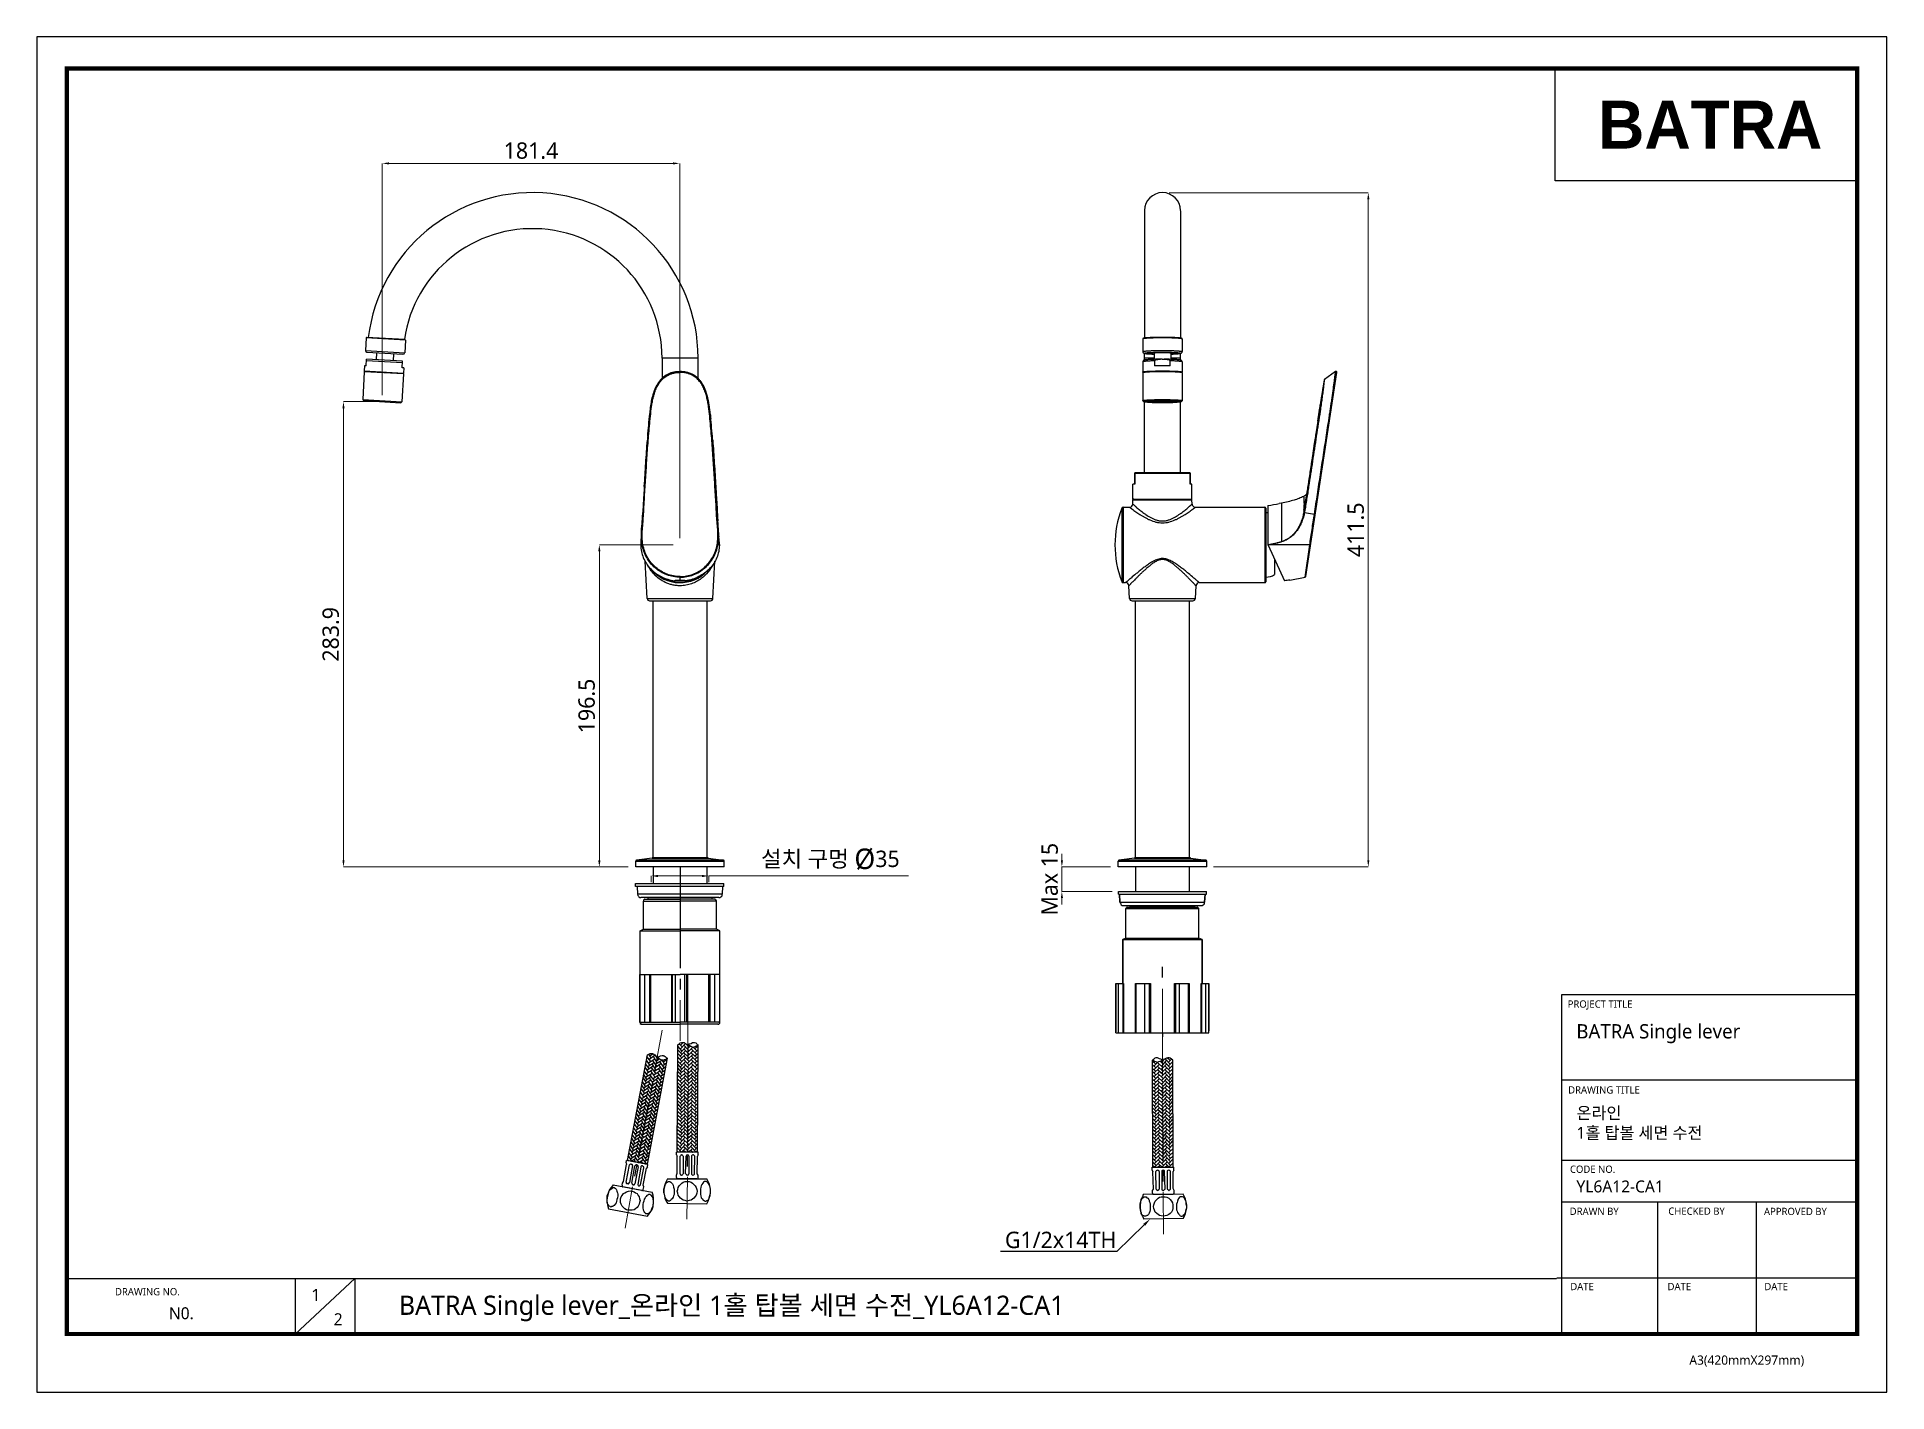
# Model space of a CAD drawing. Extents: x 0 to 1128, y 0 to 827.
import ezdxf
from ezdxf import colors
from ezdxf.entities.mleader import LeaderData, LeaderLine
from ezdxf.math import Vec2, Vec3

# ---------------------------------------------------------------- set-up
doc = ezdxf.new("R2010")
doc.units = 0
doc.header["$LTSCALE"] = 4
doc.header["$MEASUREMENT"] = 0
doc.header["$PDMODE"] = 3
doc.header["$PDSIZE"] = -10
doc.linetypes.add('CENTER2', pattern=[28.575, 19.05, -3.175, 3.175, -3.175])
doc.layers.get('0').update_dxf_attribs({"linetype": 'CONTINUOUS'})
doc.layers.get('DEFPOINTS').update_dxf_attribs({"linetype": 'CONTINUOUS'})
doc.layers.add('02___PRT_ALL_AXES', color=7, linetype='CONTINUOUS')
doc.layers.add('06___PRT_ALL_SURFS', color=7, linetype='CONTINUOUS')
doc.layers.add('Cneter', color=1, linetype='CENTER2', lineweight=13)
doc.styles.add('Daelim Dimension', font='')
doc.styles.get('Daelim Dimension').set_extended_font_data('NanumGothic')
doc.dimstyles.new('DEFAULT', dxfattribs={"dimscale": 2, "dimtxt": 2, "dimasz": 2, "dimexe": 0, "dimexo": 2, "dimgap": 1, "dimtad": 1, "dimdec": 1, "dimzin": 9, "dimdsep": 46, "dimtxsty": 'Daelim Dimension', "dimcen": 0.5, "dimclrd": 252, "dimclre": 252, "dimclrt": 3, "dimadec": 1, "dimazin": 0, "dimtfac": 1, "dimtdec": 1, "dimtix": 1, "dimtmove": 0, "dimatfit": 3, "dimfxl": 1, "dimtolj": 1, "dimtzin": 1, "dimlwd": 9, "dimlwe": 9, "dimarcsym": 0})

msp = doc.modelspace()

# ---------------------------------------------------------------- texts
at = {"color": 5, "ltscale": 40, "style": 'Daelim Dimension'}
for s, height, p in [('PROJECT TITLE', 4.453, (933.62, 234.51)), ('DRAWING TITLE', 4.453, (933.91, 182.11)), ('CODE NO.', 4.453, (935.02, 133.71)), ('DRAWN BY', 4.453, (934.85, 108.04)), ('CHECKED BY', 4.453, (995.01, 108.12)), ('APPROVED BY', 4.453, (1053.36, 107.97)), ('DRAWING NO.', 4.453, (47.56, 58.99)), ('DATE', 4.453, (935.2, 62.14)), ('DATE', 4.453, (994.54, 62.14)), ('DATE', 4.453, (1053.57, 62.14)), ('A3(420mmX297mm)', 5.6201, (1007.85, 16.66))]:
    msp.add_text(s, height=height, dxfattribs=at).set_placement(p)
at = {"ltscale": 0.5, "insert": (952.24, 787.91), "char_height": 29.2127, "width": 53.6595, "attachment_point": 1, "style": 'Daelim Dimension'}
msp.add_mtext('{\\Fbold|c129;BATRA}', dxfattribs=at)
at = {"attachment_point": 1, "style": 'Daelim Dimension'}
for s, insert, char_height, width in [('{\\C7;BATRA} Single lever', (938.92, 224.46), 8.7291, 140.2959), ('온라인\\P1홀 탑볼 세면 수전', (939, 173.94), 7.2871, 122.6352), ('YL6A12-CA1', (939, 129.06), 7.287, 122.6352), ('1', (167.32, 62.9), 7.29, 10.17), ('N0. ', (80.45, 51.71), 7.287, 45.7148), ('2', (180.99, 48.05), 7.29, 10.17)]:
    msp.add_mtext(s, dxfattribs=dict(at, insert=insert, char_height=char_height, width=width))
at = {"color": 2, "insert": (220.72, 58.8), "char_height": 11.7115, "width": 626.6019, "attachment_point": 1, "style": 'Daelim Dimension'}
msp.add_mtext('BATRA Single lever_{\\fGulim|b0|i0|c129|p50;온라인 }1{\\fGulim|b0|i0|c129|p50;홀 탑볼 세면 수전}_YL6A12-CA1', dxfattribs=at)

# ---------------------------------------------------------------- blocks, each defined once
blk = doc.blocks.new('*D3')
at = {"color": 5, "lineweight": 9, "ltscale": 0.5, "transparency": 16777216}
for p, q in [((388, 516.9), (343, 516.9)), ((343, 512.9), (343, 324.4)), ((360.6, 320.4), (343, 320.4))]:
    blk.add_line(p, q, dxfattribs=at)
at = {"color": 5, "ltscale": 0.5, "transparency": 16777216}
for points in [[(342.3, 512.9), (343.7, 512.9), (343, 516.9)], [(342.3, 324.4), (343.7, 324.4), (343, 320.4)]]:
    blk.add_solid(points, dxfattribs=at)
at = {"layer": 'DEFPOINTS', "color": 0, "ltscale": 0.5, "transparency": 16777216}
for p in [(392, 516.9), (343, 320.4), (364.6, 320.4)]:
    blk.add_point(p, dxfattribs=at)
at = {"color": 7, "ltscale": 0.5, "transparency": 16777216, "insert": (335.3, 418.6), "char_height": 10, "attachment_point": 5, "rotation": 90, "style": 'Daelim Dimension'}
blk.add_mtext('\\A1;196.5', dxfattribs=at)
blk = doc.blocks.new('*D7')
at = {"color": 5, "lineweight": 9, "ltscale": 0.5, "transparency": 16777216}
for p, q in [((206.6, 604.3), (186.9, 604.3)), ((186.9, 600.3), (186.9, 324.4)), ((355, 320.4), (186.9, 320.4))]:
    blk.add_line(p, q, dxfattribs=at)
at = {"color": 5, "ltscale": 0.5, "transparency": 16777216}
for points in [[(186.3, 600.3), (187.6, 600.3), (186.9, 604.3)], [(186.3, 324.4), (187.6, 324.4), (186.9, 320.4)]]:
    blk.add_solid(points, dxfattribs=at)
at = {"layer": 'DEFPOINTS', "color": 0, "ltscale": 0.5, "transparency": 16777216}
for p in [(210.6, 604.3), (186.9, 320.4), (359, 320.4)]:
    blk.add_point(p, dxfattribs=at)
at = {"color": 7, "ltscale": 0.5, "transparency": 16777216, "insert": (179.2, 462.3), "char_height": 10, "attachment_point": 5, "rotation": 90, "style": 'Daelim Dimension'}
blk.add_mtext('\\A1;283.9', dxfattribs=at)
blk = doc.blocks.new('*D4')
at = {"color": 5, "lineweight": 9, "ltscale": 0.5, "transparency": 16777216}
for p, q in [((210.6, 608.3), (210.6, 749.7)), ((214.6, 749.7), (388, 749.7)), ((392, 520.9), (392, 749.7))]:
    blk.add_line(p, q, dxfattribs=at)
at = {"color": 5, "ltscale": 0.5, "transparency": 16777216}
for points in [[(214.6, 750.3), (214.6, 749), (210.6, 749.7)], [(388, 750.3), (388, 749), (392, 749.7)]]:
    blk.add_solid(points, dxfattribs=at)
at = {"layer": 'DEFPOINTS', "color": 0, "ltscale": 0.5, "transparency": 16777216}
for p in [(392, 749.7), (210.6, 604.3), (392, 516.9)]:
    blk.add_point(p, dxfattribs=at)
at = {"color": 7, "ltscale": 0.5, "transparency": 16777216, "insert": (301.3, 757.4), "char_height": 10, "attachment_point": 5, "style": 'Daelim Dimension'}
blk.add_mtext('\\A1;181.4', dxfattribs=at)
blk = doc.blocks.new('*D6')
at = {"color": 5, "lineweight": 9, "ltscale": 0.5, "transparency": 16777216}
for p, q in [((625.1, 324.4), (625.1, 328.4)), ((654.8, 320.4), (625.1, 320.4)), ((625.1, 305.4), (625.1, 320.4)), ((655.7, 305.4), (625.1, 305.4)), ((625.1, 301.4), (625.1, 297.4))]:
    blk.add_line(p, q, dxfattribs=at)
at = {"color": 5, "ltscale": 0.5, "transparency": 16777216}
for points in [[(624.5, 324.4), (625.8, 324.4), (625.1, 320.4)], [(624.5, 301.4), (625.8, 301.4), (625.1, 305.4)]]:
    blk.add_solid(points, dxfattribs=at)
at = {"layer": 'DEFPOINTS', "color": 0, "ltscale": 0.5, "transparency": 16777216}
for p in [(625.1, 320.4), (658.8, 320.4), (659.7, 305.4)]:
    blk.add_point(p, dxfattribs=at)
at = {"color": 7, "ltscale": 0.5, "transparency": 16777216, "insert": (617.7, 312.9), "char_height": 10, "attachment_point": 5, "rotation": 90, "style": 'Daelim Dimension'}
blk.add_mtext('\\A1;Max 15', dxfattribs=at)
blk = doc.blocks.new('*D5')
at = {"color": 5, "lineweight": 9, "ltscale": 0.5, "transparency": 16777216}
for p, q in [((690.5, 731.8), (812, 731.8)), ((812, 727.8), (812, 324.4)), ((717.5, 320.4), (812, 320.4))]:
    blk.add_line(p, q, dxfattribs=at)
at = {"color": 5, "ltscale": 0.5, "transparency": 16777216}
for points in [[(811.4, 727.8), (812.7, 727.8), (812, 731.8)], [(811.4, 324.4), (812.7, 324.4), (812, 320.4)]]:
    blk.add_solid(points, dxfattribs=at)
at = {"layer": 'DEFPOINTS', "color": 0, "ltscale": 0.5, "transparency": 16777216}
for p in [(686.5, 731.8), (713.5, 320.4), (812, 320.4)]:
    blk.add_point(p, dxfattribs=at)
at = {"color": 7, "ltscale": 0.5, "transparency": 16777216, "insert": (804.4, 526.1), "char_height": 10, "attachment_point": 5, "rotation": 90, "style": 'Daelim Dimension'}
blk.add_mtext('\\A1;411.5', dxfattribs=at)
blk = doc.blocks.new('*D8')
at = {"color": 5, "lineweight": 9, "ltscale": 0.5, "transparency": 16777216}
for p, q in [((374.7, 311), (374.7, 314.9)), ((378.7, 314.9), (405.7, 314.9)), ((409.7, 311), (409.7, 314.9)), ((409.7, 314.9), (531.5, 314.9))]:
    blk.add_line(p, q, dxfattribs=at)
at = {"color": 5, "ltscale": 0.5, "transparency": 16777216}
for points in [[(378.7, 315.5), (378.7, 314.2), (374.7, 314.9)], [(405.7, 315.5), (405.7, 314.2), (409.7, 314.9)]]:
    blk.add_solid(points, dxfattribs=at)
at = {"layer": 'DEFPOINTS', "color": 0, "ltscale": 0.5, "transparency": 16777216}
for p in [(374.7, 315), (409.7, 315), (409.7, 314.9)]:
    blk.add_point(p, dxfattribs=at)
at = {"color": 7, "ltscale": 0.5, "transparency": 16777216, "insert": (483.9, 324.8), "char_height": 10, "attachment_point": 5, "style": 'Daelim Dimension'}
blk.add_mtext('\\A1;설치 구멍 {\\H1.25x;\\C256;Ø}35', dxfattribs=at)

# ---------------------------------------------------------------- dimensions: what is measured, and where the dimension line sits
at = {"color": 5, "ltscale": 0.5}
dim = msp.add_linear_dim(base=(392.03, 749.66), p1=(210.61, 604.3), p2=(392.03, 516.86), dimstyle='DEFAULT', override={"dimtxt": 5, "dimclrd": 5, "dimclre": 5, "dimclrt": 7}, dxfattribs=at)
dim.commit()
dim.dimension.update_dxf_attribs({"geometry": '*D4', "text_midpoint": (301.32, 757.36)})
for base, p1, p2, picture, middle in [((812.04, 320.39), (686.47, 731.85), (713.47, 320.39), '*D5', (804.39, 526.12)), ((186.95, 320.39), (210.61, 604.3), (359.04, 320.39), '*D7', (179.25, 462.35)), ((343, 320.39), (392.03, 516.86), (364.59, 320.39), '*D3', (335.3, 418.62))]:
    dim = msp.add_linear_dim(base=base, p1=p1, p2=p2, angle=90, dimstyle='DEFAULT', override={"dimtxt": 5, "dimclrd": 5, "dimclre": 5, "dimclrt": 7}, dxfattribs=at)
    dim.commit()
    dim.dimension.update_dxf_attribs({"geometry": picture, "text_midpoint": middle})
dim = msp.add_linear_dim(base=(409.73, 314.86), p1=(374.73, 314.95), p2=(409.73, 314.95), text='설치 구멍 {\\H1.25x;\\C256;Ø}35', dimstyle='DEFAULT', override={"dimtxt": 5, "dimclrd": 5, "dimclre": 5, "dimclrt": 7}, dxfattribs=at)
dim.commit()
dim.dimension.update_dxf_attribs({"geometry": '*D8', "text_midpoint": (483.9, 314.86), "dimtype": 160})
dim = msp.add_linear_dim(base=(625.12, 320.39), p1=(659.68, 305.38), p2=(658.83, 320.39), angle=90, text='Max <>', dimstyle='DEFAULT', override={"dimtxt": 5, "dimclrd": 5, "dimclre": 5, "dimclrt": 7}, dxfattribs=at)
dim.commit()
dim.dimension.update_dxf_attribs({"geometry": '*D6', "text_midpoint": (617.7, 312.89)})

# ---------------------------------------------------------------- linework, layer by layer
at = {"color": 5, "ltscale": 0.5}
for p, q in [((925.94, 739.12), (925.94, 808.51)), ((929.8, 242.36), (929.8, 34.31))]:
    msp.add_line(p, q, dxfattribs=at)
at = {"color": 5, "ltscale": 40}
for p, q in [((1110.14, 739.12), (925.94, 739.12)), ((1110.15, 242.36), (929.8, 242.36)), ((1110.15, 190.24), (929.8, 190.24)), ((1110.15, 190.24), (929.8, 190.24)), ((1110.15, 141.2), (929.8, 141.2)), ((1110.15, 141.2), (929.8, 141.2)), ((1110.15, 115.91), (929.8, 115.91)), ((1110.15, 115.91), (929.8, 115.91)), ((988.38, 115.91), (988.38, 35.4)), ((1048.5, 115.91), (1048.5, 35.4)), ((157.42, 69.28), (157.42, 35.27)), ((157.42, 69.28), (157.42, 35.27)), ((193.81, 69.28), (157.42, 35.27)), ((193.81, 69.28), (157.42, 35.27)), ((193.81, 69.28), (193.81, 35.27)), ((193.81, 69.28), (193.81, 35.27)), ((1110.15, 69.4), (926.95, 69.4)), ((1110.15, 69.4), (931.21, 69.4)), ((1110.15, 35.4), (955.59, 35.4))]:
    msp.add_line(p, q, dxfattribs=at)
at = {"color": 7, "linetype": 'Continuous'}
for p, q in [((675.47, 720.81), (675.47, 643.06)), ((697.47, 720.81), (697.47, 643.06)), ((200.76, 643.2), (200.33, 635.52)), ((224.72, 641.87), (200.76, 643.2)), ((224.44, 642.19), (201.07, 643.49)), ((686.47, 643.2), (686.34, 643.2)), ((200.33, 635.52), (224.29, 634.18)), ((201.27, 634.46), (223.24, 633.24)), ((207.11, 634.14), (206.87, 629.84)), ((217.4, 633.56), (217.16, 629.27)), ((224.72, 641.87), (224.29, 634.18)), ((674.47, 642.54), (674.47, 634.85)), ((675.47, 629.66), (675.47, 633.75)), ((681.32, 633.85), (681.32, 630.1)), ((691.62, 633.85), (691.62, 630.1)), ((697.47, 629.66), (697.47, 633.75)), ((698.47, 642.54), (698.47, 634.85)), ((199.61, 622.54), (198.66, 605.57)), ((223.57, 621.21), (199.61, 622.54)), ((199.81, 626.23), (199.63, 623.04)), ((199.63, 623.04), (223.6, 621.71)), ((200.81, 626.17), (199.81, 626.23)), ((223.38, 621.42), (199.82, 622.73)), ((200.81, 626.17), (201.03, 630.17)), ((222.94, 627.95), (200.98, 629.17)), ((223, 628.95), (201.03, 630.17)), ((223.57, 621.21), (222.62, 604.23)), ((222.78, 624.95), (223, 628.95)), ((223.77, 624.9), (222.78, 624.95)), ((223.77, 624.9), (223.6, 621.71)), ((381.23, 630.85), (381.23, 618.52)), ((403.23, 630.85), (381.23, 630.85)), ((392.23, 622.18), (392.23, 622.76)), ((403.23, 618.45), (403.23, 630.85)), ((674.47, 628.56), (674.47, 622.37)), ((674.47, 621.87), (674.47, 604.9)), ((681.32, 630.85), (675.47, 630.85)), ((681.68, 629.17), (681.68, 626.17)), ((686.35, 630.17), (686.47, 630.17)), ((686.38, 623.04), (686.47, 623.04)), ((686.47, 622.54), (686.38, 622.54)), ((691.27, 626.17), (691.27, 629.17)), ((697.47, 630.85), (691.62, 630.85)), ((698.47, 628.56), (698.47, 622.37)), ((698.47, 621.87), (698.47, 604.9)), ((773.84, 497.57), (792.87, 622.18)), ((792.09, 622.67), (785.28, 617.84)), ((785.07, 617.51), (784.36, 612.8)), ((785.28, 617.84), (785.2, 617.29)), ((198.66, 605.57), (199.23, 604.93)), ((198.66, 605.57), (222.62, 604.23)), ((199.23, 604.93), (221.99, 603.67)), ((222.62, 604.23), (221.99, 603.67)), ((374.23, 600.47), (374.29, 600.86)), ((674.49, 604.86), (674.47, 604.9)), ((675.09, 604.27), (674.49, 604.86)), ((675.09, 604.27), (675.07, 604.3)), ((675.47, 561.15), (675.47, 604.14)), ((680.78, 604.76), (680.78, 604.71)), ((680.78, 604.71), (681.78, 604.71)), ((680.78, 604.65), (680.78, 604.63)), ((681.78, 604.65), (680.78, 604.65)), ((681.78, 604.76), (680.89, 604.76)), ((681.37, 604.65), (681.37, 604.6)), ((681.37, 604.6), (681.78, 604.6)), ((681.78, 604.71), (681.78, 604.76)), ((681.78, 604.6), (681.78, 604.65)), ((682.51, 604.81), (682.51, 604.76)), ((682.51, 604.76), (683.51, 604.76)), ((682.51, 604.71), (682.51, 604.65)), ((683.51, 604.71), (682.51, 604.71)), ((682.51, 604.65), (683.51, 604.65)), ((682.51, 604.6), (682.51, 604.55)), ((683.51, 604.6), (682.51, 604.6)), ((682.73, 604.6), (682.73, 604.54)), ((682.73, 604.54), (683.51, 604.54)), ((683.51, 604.82), (682.82, 604.82)), ((683.51, 604.76), (683.51, 604.82)), ((683.51, 604.65), (683.51, 604.71)), ((683.51, 604.54), (683.51, 604.6)), ((684.24, 604.49), (684.2, 604.49)), ((684.24, 604.84), (684.24, 604.82)), ((684.24, 604.82), (685.24, 604.82)), ((684.24, 604.76), (684.24, 604.71)), ((685.24, 604.76), (684.24, 604.76)), ((684.24, 604.71), (685.24, 604.71)), ((684.24, 604.65), (684.24, 604.6)), ((685.24, 604.65), (684.24, 604.65)), ((684.24, 604.6), (685.24, 604.6)), ((684.24, 604.54), (684.24, 604.5)), ((685.24, 604.54), (684.24, 604.54)), ((685.24, 604.82), (685.24, 604.85)), ((685.24, 604.71), (685.24, 604.76)), ((685.24, 604.6), (685.24, 604.65)), ((685.24, 604.49), (685.24, 604.54)), ((685.97, 604.82), (685.97, 604.76)), ((686.97, 604.82), (685.97, 604.82)), ((685.97, 604.76), (686.97, 604.76)), ((685.97, 604.71), (685.97, 604.65)), ((686.97, 604.71), (685.97, 604.71)), ((685.97, 604.65), (686.97, 604.65)), ((685.97, 604.6), (685.97, 604.54)), ((686.97, 604.6), (685.97, 604.6)), ((685.97, 604.54), (686.97, 604.54)), ((686.43, 604.13), (686.47, 604.13)), ((686.43, 604.12), (686.47, 604.12)), ((686.97, 604.76), (686.97, 604.82)), ((686.97, 604.65), (686.97, 604.71)), ((686.97, 604.54), (686.97, 604.6)), ((687.7, 604.85), (687.7, 604.82)), ((687.7, 604.82), (688.7, 604.82)), ((687.7, 604.76), (687.7, 604.71)), ((688.7, 604.76), (687.7, 604.76)), ((687.7, 604.71), (688.7, 604.71)), ((687.7, 604.65), (687.7, 604.6)), ((688.7, 604.65), (687.7, 604.65)), ((687.7, 604.6), (688.7, 604.6)), ((687.7, 604.49), (687.7, 604.54)), ((688.7, 604.54), (687.7, 604.54)), ((688.7, 604.82), (688.7, 604.84)), ((688.7, 604.71), (688.7, 604.76)), ((688.7, 604.6), (688.7, 604.65)), ((688.7, 604.5), (688.7, 604.54)), ((688.75, 604.49), (688.7, 604.49)), ((689.44, 604.82), (689.44, 604.76)), ((690.12, 604.82), (689.44, 604.82)), ((689.44, 604.76), (690.44, 604.76)), ((689.44, 604.71), (689.44, 604.65)), ((690.44, 604.71), (689.44, 604.71)), ((689.44, 604.65), (690.44, 604.65)), ((689.44, 604.6), (689.44, 604.54)), ((690.44, 604.6), (689.44, 604.6)), ((689.44, 604.54), (690.21, 604.54)), ((690.21, 604.54), (690.21, 604.6)), ((690.44, 604.76), (690.44, 604.81)), ((690.44, 604.65), (690.44, 604.71)), ((690.44, 604.55), (690.44, 604.6)), ((691.17, 604.76), (691.17, 604.71)), ((692.05, 604.76), (691.17, 604.76)), ((691.17, 604.71), (692.17, 604.71)), ((691.17, 604.65), (691.17, 604.6)), ((692.17, 604.65), (691.17, 604.65)), ((691.17, 604.6), (691.57, 604.6)), ((691.57, 604.6), (691.57, 604.65)), ((692.17, 604.71), (692.17, 604.76)), ((692.17, 604.63), (692.17, 604.65)), ((697.47, 561.15), (697.47, 604.14)), ((697.85, 604.27), (698.45, 604.86)), ((697.87, 604.3), (697.85, 604.27)), ((698.47, 604.9), (698.45, 604.86)), ((782.13, 598.24), (782.08, 597.91)), ((782.75, 602.38), (782.1, 598.04)), ((782.82, 602.87), (782.75, 602.38)), ((373.79, 596.96), (373.78, 596.86)), ((781.23, 592.33), (780.4, 587.07)), ((782.1, 598.04), (781.23, 592.33)), ((781.23, 592.36), (781.23, 592.33)), ((668.47, 544.85), (668.47, 553.85)), ((669.58, 553.85), (668.47, 553.85)), ((669.57, 553.85), (669.57, 560.65)), ((703.37, 560.35), (669.57, 560.35)), ((669.58, 560.35), (669.58, 553.85)), ((703.17, 560.85), (669.77, 560.85)), ((675.47, 561.15), (697.47, 561.15)), ((703.36, 553.85), (703.36, 560.35)), ((704.47, 553.85), (703.36, 553.85)), ((703.37, 560.65), (703.37, 553.85)), ((704.47, 544.85), (704.47, 553.85)), ((668.42, 541.81), (668.46, 544.36)), ((668.46, 544.36), (704.48, 544.36)), ((668.47, 544.85), (704.47, 544.85)), ((704.52, 541.81), (704.48, 544.36)), ((759.06, 542.4), (757.65, 542.12)), ((759.06, 542.4), (759.06, 542.4)), ((759.06, 542.4), (759.06, 518.8)), ((773.37, 542.37), (773.33, 542.22)), ((774.94, 551.3), (774.85, 550.71)), ((775.03, 551.88), (774.94, 551.3)), ((775.15, 552.61), (775.03, 551.88)), ((775.15, 552.61), (775.15, 552.61)), ((369.51, 536.73), (369.47, 535.69)), ((369.52, 537.04), (369.51, 536.73)), ((661.61, 539.21), (661.61, 494.49)), ((662.54, 539.85), (662.54, 493.85)), ((662.54, 539.85), (666.42, 539.85)), ((706.52, 539.85), (748.97, 539.85)), ((748.97, 539.85), (748.97, 493.85)), ((749.47, 539.35), (749.47, 494.35)), ((750.82, 540.85), (750.82, 516.96)), ((773.18, 537.04), (773.12, 536.73)), ((773.12, 536.73), (779.15, 535.69)), ((368.43, 519.94), (368.42, 519.91)), ((368.51, 520.08), (368.46, 518.77)), ((368.57, 522.01), (368.51, 520.08)), ((368.51, 519.99), (368.51, 519.89)), ((368.51, 519.89), (368.51, 519.86)), ((368.53, 520.65), (368.53, 520.52)), ((368.65, 523.86), (368.57, 522.01)), ((368.58, 522.22), (368.57, 521.92)), ((416.03, 519.94), (416.03, 519.91)), ((369.12, 516.85), (368.23, 516.85)), ((368.3, 518.78), (368.3, 518.74)), ((368.44, 518.49), (368.42, 518.31)), ((368.42, 518.31), (368.42, 518.3)), ((368.46, 518.77), (368.44, 518.49)), ((368.46, 518.77), (368.46, 518.77)), ((368.46, 518.77), (368.46, 518.74)), ((415.34, 516.85), (416.23, 516.85)), ((416.03, 518.31), (416.03, 518.3)), ((416.15, 518.78), (416.15, 518.74)), ((776.31, 516.85), (750.82, 516.85)), ((754.91, 498.75), (754.91, 508.08)), ((773.44, 497.16), (776.31, 516.85)), ((372.15, 484.27), (370.97, 506.88)), ((392.23, 497.16), (392.23, 497.57)), ((412.3, 484.27), (413.49, 506.88)), ((662.54, 493.85), (664, 493.85)), ((666.4, 484.27), (665.99, 491.95)), ((666.79, 496.25), (666.64, 496.13)), ((706.3, 496.13), (706.17, 496.24)), ((706.55, 484.27), (706.95, 491.95)), ((708.95, 493.85), (748.97, 493.85)), ((372.15, 484.27), (412.3, 484.27)), ((373.65, 482.85), (410.8, 482.85)), ((375.73, 325.85), (375.73, 482.85)), ((408.73, 325.85), (408.73, 482.85)), ((666.4, 484.27), (706.55, 484.27)), ((667.9, 482.85), (705.05, 482.85)), ((669.97, 325.85), (669.97, 482.85)), ((702.97, 325.85), (702.97, 482.85)), ((365.23, 323.96), (419.23, 323.96)), ((365.23, 320.39), (365.23, 323.96)), ((419.23, 320.39), (365.23, 320.39)), ((375.13, 325.84), (365.65, 324.46)), ((418.8, 324.46), (365.65, 324.46)), ((375.13, 325.84), (375.18, 325.85)), ((375.13, 325.84), (409.32, 325.84)), ((409.28, 325.85), (375.18, 325.85)), ((409.32, 325.84), (409.28, 325.85)), ((409.32, 325.84), (418.8, 324.46)), ((419.23, 320.39), (419.23, 323.96)), ((659.47, 323.96), (713.47, 323.96)), ((659.47, 320.39), (659.47, 323.96)), ((713.47, 320.39), (659.47, 320.39)), ((669.38, 325.84), (659.9, 324.46)), ((713.04, 324.46), (659.9, 324.46)), ((669.38, 325.84), (669.42, 325.85)), ((669.38, 325.84), (703.57, 325.84)), ((703.52, 325.85), (669.42, 325.85)), ((703.57, 325.84), (703.52, 325.85)), ((703.57, 325.84), (713.04, 324.46)), ((713.47, 320.39), (713.47, 323.96))]:
    msp.add_line(p, q, dxfattribs=at)
at = {"ltscale": 0.5}
msp.add_line((392.23, 320.39), (392.23, 286.45), dxfattribs=at)
at = {"color": 5}
msp.add_line((18.14, 69.28), (926.74, 69.28), dxfattribs=at)
at = {"ltscale": 0.5}
msp.add_lwpolyline([(0, 0), (1128.4, 0), (1128.4, 826.8), (0, 826.8)], close=True, dxfattribs=at)
at = {"color": 5, "linetype": 'ByBlock', "lineweight": 200, "const_width": 2.6}
msp.add_lwpolyline([(18.14, 35.4), (1110.14, 35.4), (1110.14, 807.6), (18.14, 807.6)], close=True, dxfattribs=at)
at = {"color": 7, "linetype": 'Continuous'}
for points in [[(392.23, 622.76), (389.53, 622.56), (386.6, 621.82), (383.8, 620.5), (381.26, 618.57), (379.13, 616.05), (377.44, 613.05), (376.15, 609.7), (375.19, 606.06), (374.48, 602.16), (374.29, 600.86)], [(784.36, 612.8), (783.85, 609.9), (783.36, 606.6), (782.82, 602.87)], [(780.4, 587.07), (779.96, 584.23), (779.1, 578.7), (778.18, 572.66), (777.18, 566.02), (776.14, 559.12), (775.15, 552.61)], [(774.85, 550.71), (774.75, 550.12), (774.71, 549.83), (774.66, 549.53), (774.61, 549.24), (774.56, 548.95), (774.51, 548.65), (774.46, 548.36), (774.41, 548.07), (774.37, 547.78), (774.32, 547.49), (774.27, 547.2), (774.22, 546.92), (774.17, 546.64), (774.12, 546.36), (774.07, 546.08), (774.02, 545.81), (773.97, 545.55), (773.93, 545.28), (773.88, 545.02), (773.83, 544.77), (773.79, 544.52), (773.74, 544.28), (773.69, 544.03), (773.65, 543.8), (773.61, 543.57), (773.56, 543.35), (773.52, 543.13), (773.48, 542.92), (773.44, 542.72), (773.4, 542.53), (773.37, 542.37)]]:
    msp.add_lwpolyline(points, dxfattribs=at)
for centre, radius, start, end in [((302.23, 630.85), 101, 0, 172.83233), ((686.47, 720.85), 11, 0, 180), ((302.23, 630.85), 79, 0, 171.71112), ((201.06, 643.19), 0.3, 86.81526, 176.81526), ((201.33, 635.46), 1, 176.81526, 266.81525), ((223.29, 634.24), 1, 266.81527, 356.81526), ((224.42, 641.89), 0.3, 356.81526, 86.81526), ((199.81, 622.53), 0.2, 86.81526, 176.81526), ((199.93, 623.02), 0.3, 176.81526, 266.81526), ((223.3, 621.72), 0.3, 266.81526, 356.81526), ((223.37, 621.22), 0.2, 356.81526, 86.81526), ((686.44, 421.93), 204.3, 89.99114, 91.33625), ((686.13, 453.91), 176.26, 89.92866, 90.25104), ((686.6, 430.57), 195.66, 88.63404, 90.03858), ((792.37, 622.26), 0.5, 351.31753, 125.33202), ((886.57, 598.64), 102.93, 171.9443, 172.10604), ((785.57, 617.43), 0.5, 125.33191, 171.31724), ((446.99, 589.2), 73.62, 172.137, 173.94881), ((317.83, 588.12), 93.21, 7.61258, 8.62148), ((683.87, 655.71), 51.19, 266.51007, 267.1902), ((684.98, 679.33), 74.84, 267.22815, 268.09456), ((684.91, 674.66), 70.15, 267.1065, 268.0343), ((685.52, 694.8), 90.32, 268.08227, 268.22465), ((686.07, 714.32), 109.84, 268.25235, 269.02458), ((686.06, 710.47), 105.98, 268.2001, 269.01646), ((686.4, 733.46), 128.99, 269.04069, 269.48509), ((686.47, 738.29), 133.8, 269.47297, 270.00056), ((686.47, 742), 137.53, 269.4866, 270.00034), ((686.48, 737.38), 132.89, 269.99764, 270.52883), ((686.48, 741.12), 136.65, 269.998, 270.51505), ((686.57, 731.5), 127.02, 270.51146, 270.96259), ((687.01, 705.49), 101, 270.96341, 271.82003), ((686.99, 709.41), 104.93, 270.96028, 271.76559), ((687.45, 693.95), 89.46, 271.77464, 271.9175), ((688.24, 669.74), 65.23, 271.93069, 272.9285), ((688.16, 674.53), 70.03, 271.87462, 272.80185), ((689.22, 653.04), 48.51, 272.79131, 273.50722), ((-474.59, 786.55), 1270.75, 351.47785, 351.66652), ((-321.83, 764.67), 1116.44, 351.12138, 351.40954), ((977.27, 533.71), 606.78, 175.32894, 175.54799), ((-192.81, 533.71), 606.78, 4.45201, 4.67106), ((669.77, 560.65), 0.2, 90, 179.99997), ((670.9, 560.35), 1.31, 175.57219, 177.86892), ((670.93, 560.35), 1.34, 177.861, 180.007), ((675.9, 561.31), 0.46, 200.30826, 272.31161), ((697.04, 561.31), 0.46, 267.68839, 339.69174), ((703.17, 560.65), 0.2, 0.00003, 90), ((702.05, 560.35), 1.31, 2.13163, 4.43678), ((702.01, 560.35), 1.35, 359.99874, 2.13567), ((1719.25, 466.44), 1351.55, 176.34671, 177.06303), ((-934.8, 466.44), 1351.55, 2.93697, 3.65329), ((666.42, 541.85), 2, 269.99963, 359.00033), ((668.96, 544.35), 0.5, 90, 179), ((703.98, 544.35), 0.5, 1, 90), ((706.52, 541.85), 2, 180.9997, 270.00034), ((693.95, 865.94), 330.03, 279.92361, 281.12886), ((147.56, 548.07), 222.24, 356.80687, 357.07641), ((719.97, 516.85), 62.5, 159.03954, 200.96046), ((662.54, 538.85), 1, 90, 159.03954), ((748.97, 539.35), 0.5, 0, 90), ((749.54, 526.1), 10.35, 82.89893, 90.39329), ((720.58, 546.52), 52.97, 349.43611, 349.77127), ((392.13, 516.85), 23.91, 172.63208, 175.36029), ((392.41, 516.81), 24.19, 171.31468, 172.56907), ((141.06, 527.27), 227.56, 358.1664, 358.29946), ((618.66, 513.53), 250.23, 178.07877, 178.37007), ((507.13, 517.27), 138.64, 177.61193, 177.95609), ((491.95, 517.91), 123.44, 177.15106, 177.61517), ((392.04, 516.81), 24.19, 7.43093, 8.68466), ((392.32, 516.85), 23.91, 4.63877, 7.3749), ((392.03, 516.86), 23.8, 176.48788, 179.7512), ((377.19, 516.92), 8.96, 179.74983, 180.44221), ((371.9, 516.37), 3.7, 170.84399, 172.6483), ((375.94, 516.91), 7.71, 180.44624, 180.81562), ((375.63, 516.9), 7.4, 180.81547, 181.20835), ((392.05, 516.85), 23.83, 175.4504, 176.48854), ((344.61, 520.21), 23.89, 355.64717, 356.45076), ((368.91, 518.74), 0.453, 176.44259, 180.97685), ((392.4, 516.85), 23.83, 3.51196, 4.5496), ((392.43, 516.86), 23.8, 0.2488, 3.51261), ((408.67, 516.91), 7.55, 358.79543, 359.55768), ((407.16, 516.92), 9.07, 359.90851, 0.24816), ((407.37, 516.92), 8.86, 359.5558, 359.90854), ((752.56, 510.44), 6.64, 104.95615, 105.16354), ((751.31, 516.96), 0.491, 192.8235, 198.85071), ((751.33, 516.96), 0.509, 198.86491, 205.02957), ((734.39, 510.77), 25.94, 17.8822, 18.0269), ((392.23, 516.85), 23, 220.61733, 316.75935), ((393.88, 515.56), 24.12, 223.47584, 223.8062), ((393.85, 515.54), 24.08, 223.80623, 224.00399), ((392.23, 516.85), 22.5, 239.68507, 300.3149), ((516.93, 275.05), 291.09, 49.58382, 50.45114), ((749.54, 507.6), 10.35, 269.60671, 301.24864), ((773.35, 497.65), 0.5, 280.79234, 351.31746), ((662.54, 494.85), 1, 200.96046, 270), ((664, 491.85), 2, 2.99969, 90.00033), ((708.95, 491.85), 2, 89.99972, 177.00026), ((748.97, 494.35), 0.5, 270, 0), ((373.65, 484.35), 1.5, 183, 270), ((410.8, 484.35), 1.5, 270, 357), ((667.9, 484.35), 1.5, 183, 270), ((705.05, 484.35), 1.5, 270, 357), ((365.73, 323.96), 0.5, 98.32565, 180), ((418.73, 323.96), 0.5, 0, 81.67435), ((659.97, 323.96), 0.5, 98.32565, 180), ((712.97, 323.96), 0.5, 0, 81.67435)]:
    msp.add_arc(centre, radius, start, end, dxfattribs=at)
for points, knots in [([(686.47, 643.49), (685.71, 643.49), (684.2, 643.48), (682.35, 643.45), (680.94, 643.41), (679.95, 643.38), (679.03, 643.34), (678.17, 643.3), (677.4, 643.25), (676.72, 643.2), (676.12, 643.14), (675.69, 643.09), (675.39, 643.05), (675.21, 643.02), (675.05, 642.99), (674.9, 642.95), (674.8, 642.92), (674.72, 642.88), (674.64, 642.84), (674.55, 642.77), (674.49, 642.66), (674.47, 642.58), (674.47, 642.54)], [0, 0, 0, 0, 0.1878139, 0.3683668, 0.4537354, 0.5347215, 0.610548, 0.6804891, 0.7438947, 0.8001937, 0.8489115, 0.8897076, 0.9070861, 0.9224708, 0.935936, 0.9476532, 0.9580364, 0.9630076, 0.9680997, 0.9808049, 0.9894398, 1, 1, 1, 1]), ([(686.34, 643.2), (685.57, 643.2), (684.05, 643.19), (681.85, 643.16), (680.11, 643.11), (678.83, 643.05), (677.97, 643.01), (677.19, 642.96), (676.5, 642.91), (675.9, 642.86), (675.47, 642.81), (675.17, 642.76), (674.99, 642.73), (674.83, 642.7), (674.71, 642.67), (674.61, 642.64), (674.54, 642.61), (674.5, 642.59), (674.48, 642.57), (674.47, 642.55), (674.47, 642.54)], [0, 0, 0, 0, 0.1945374, 0.381306, 0.5532704, 0.6316428, 0.7039393, 0.7694814, 0.827655, 0.8779209, 0.9198256, 0.9375255, 0.9530104, 0.9662522, 0.9772399, 0.9859816, 0.9925214, 0.9950104, 0.9970282, 1, 1, 1, 1]), ([(698.47, 642.54), (698.47, 642.58), (698.46, 642.66), (698.39, 642.77), (698.3, 642.84), (698.22, 642.88), (698.14, 642.92), (698.04, 642.95), (697.9, 642.99), (697.74, 643.02), (697.55, 643.05), (697.25, 643.09), (696.82, 643.14), (696.23, 643.2), (695.54, 643.25), (694.77, 643.3), (693.92, 643.34), (692.99, 643.38), (692.01, 643.41), (690.59, 643.45), (688.74, 643.48), (687.24, 643.49), (686.47, 643.49)], [0, 0, 0, 0, 0.0105634, 0.019193, 0.0319025, 0.0369928, 0.041964, 0.0523476, 0.0640647, 0.0775299, 0.0929147, 0.1102932, 0.1510895, 0.1998076, 0.2561068, 0.3195125, 0.3894536, 0.4652802, 0.5462661, 0.6316344, 0.8121868, 1, 1, 1, 1]), ([(698.47, 642.54), (698.47, 642.55), (698.46, 642.57), (698.44, 642.59), (698.4, 642.61), (698.33, 642.64), (698.23, 642.67), (698.1, 642.7), (697.95, 642.73), (697.76, 642.76), (697.46, 642.81), (697.02, 642.86), (696.42, 642.91), (695.72, 642.96), (694.93, 643.01), (694.06, 643.06), (692.76, 643.11), (691.01, 643.16), (688.78, 643.2), (687.25, 643.2), (686.47, 643.2)], [0, 0, 0, 0, 0.0029635, 0.0049813, 0.0074727, 0.0140239, 0.0227852, 0.0338002, 0.0470753, 0.0625995, 0.0803442, 0.12235, 0.1727279, 0.2310164, 0.2966672, 0.3690567, 0.4474963, 0.6194726, 0.8060152, 1, 1, 1, 1]), ([(674.47, 634.85), (674.47, 634.86), (674.48, 634.88), (674.5, 634.9), (674.54, 634.92), (674.61, 634.95), (674.71, 634.98), (674.84, 635.01), (675, 635.05), (675.18, 635.08), (675.48, 635.12), (675.92, 635.17), (676.53, 635.22), (677.22, 635.28), (678.01, 635.32), (678.88, 635.37), (680.18, 635.42), (681.94, 635.47), (684.16, 635.51), (685.69, 635.52), (686.47, 635.52)], [0, 0, 0, 0, 0.0029636, 0.0049812, 0.0074726, 0.0140239, 0.0227853, 0.0338001, 0.0470753, 0.0625995, 0.0803441, 0.12235, 0.1727279, 0.2310164, 0.2966672, 0.3690567, 0.4474963, 0.6194726, 0.8060152, 1, 1, 1, 1]), ([(674.47, 634.85), (674.47, 634.74), (674.51, 634.52), (674.65, 634.24), (674.83, 634.05), (675.05, 633.9), (675.28, 633.8), (675.55, 633.73), (675.81, 633.68), (676.11, 633.63), (676.44, 633.59), (676.97, 633.53), (677.75, 633.47), (678.81, 633.41), (680.01, 633.35), (680.86, 633.32), (681.31, 633.31)], [0, 0, 0, 0, 0.0449447, 0.0871903, 0.123297, 0.1513762, 0.1913589, 0.2249225, 0.2601371, 0.299783, 0.3449038, 0.395881, 0.5155413, 0.657747, 0.8202321, 1, 1, 1, 1]), ([(681.31, 633.31), (680.8, 633.33), (680.05, 633.35), (679.09, 633.4), (678.45, 633.43), (677.85, 633.47), (677.32, 633.51), (676.85, 633.55), (676.44, 633.6), (676.15, 633.64), (675.95, 633.67), (675.83, 633.7), (675.72, 633.72), (675.64, 633.74), (675.57, 633.77), (675.52, 633.79), (675.48, 633.82), (675.47, 633.84), (675.47, 633.86), (675.48, 633.87), (675.49, 633.89), (675.51, 633.91), (675.55, 633.93), (675.62, 633.95), (675.7, 633.98), (675.8, 634), (675.92, 634.02), (676.12, 634.06), (676.41, 634.1), (676.8, 634.14), (677.27, 634.19), (677.79, 634.23), (678.38, 634.27), (679.02, 634.3), (679.71, 634.33), (680.45, 634.36), (681.52, 634.4), (682.92, 634.43), (684.67, 634.46), (685.87, 634.46), (686.47, 634.46)], [0, 0, 0, 0, 0.0903905, 0.1316859, 0.1699991, 0.2050705, 0.2366638, 0.2645664, 0.2885968, 0.3086011, 0.3170576, 0.3244679, 0.330827, 0.3361359, 0.3404036, 0.3436602, 0.3459886, 0.3476276, 0.3483785, 0.3492065, 0.3501872, 0.3513669, 0.3544151, 0.3584628, 0.3635478, 0.369682, 0.3768676, 0.3851011, 0.4046675, 0.4282739, 0.4557704, 0.4869788, 0.5216887, 0.5596672, 0.6006565, 0.6443768, 0.6905308, 0.7888641, 0.8929658, 1, 1, 1, 1]), ([(686.47, 634.14), (686.14, 634.14), (685.48, 634.13), (684.53, 634.12), (683.65, 634.09), (682.98, 634.06), (682.5, 634.03), (682.2, 634.01), (681.94, 633.99), (681.73, 633.96), (681.58, 633.94), (681.48, 633.92), (681.42, 633.91), (681.38, 633.89), (681.35, 633.88), (681.33, 633.87), (681.32, 633.86), (681.32, 633.85)], [0, 0, 0, 0, 0.1939889, 0.3805335, 0.5525147, 0.7033438, 0.7689983, 0.8272867, 0.8776674, 0.9196732, 0.952939, 0.9662143, 0.9772309, 0.9859912, 0.9925414, 0.9970362, 1, 1, 1, 1]), ([(686.47, 635.52), (687.25, 635.52), (688.78, 635.51), (691.01, 635.47), (692.76, 635.42), (694.06, 635.37), (694.93, 635.32), (695.72, 635.28), (696.42, 635.22), (697.02, 635.17), (697.46, 635.12), (697.76, 635.08), (697.95, 635.05), (698.1, 635.01), (698.23, 634.98), (698.33, 634.95), (698.4, 634.92), (698.44, 634.9), (698.46, 634.88), (698.47, 634.86), (698.47, 634.85)], [0, 0, 0, 0, 0.1939848, 0.3805274, 0.5525037, 0.6309433, 0.7033328, 0.7689836, 0.8272721, 0.87765, 0.9196559, 0.9374005, 0.9529247, 0.9661999, 0.9772147, 0.9859761, 0.9925274, 0.9950188, 0.9970364, 1, 1, 1, 1]), ([(686.47, 634.46), (687.08, 634.46), (688.27, 634.46), (690.02, 634.43), (691.43, 634.4), (692.49, 634.36), (693.23, 634.33), (693.92, 634.3), (694.56, 634.27), (695.15, 634.23), (695.68, 634.19), (696.14, 634.14), (696.54, 634.1), (696.83, 634.06), (697.02, 634.02), (697.14, 634), (697.24, 633.98), (697.32, 633.95), (697.39, 633.93), (697.43, 633.91), (697.45, 633.89), (697.46, 633.87), (697.47, 633.86), (697.47, 633.84), (697.46, 633.82), (697.43, 633.79), (697.38, 633.77), (697.31, 633.74), (697.22, 633.72), (697.12, 633.7), (696.99, 633.67), (696.79, 633.64), (696.5, 633.6), (696.09, 633.55), (695.62, 633.51), (695.09, 633.47), (694.5, 633.43), (693.85, 633.4), (692.89, 633.35), (692.15, 633.33), (691.63, 633.31)], [0, 0, 0, 0, 0.1070338, 0.211135, 0.309468, 0.3556219, 0.3993423, 0.4403317, 0.4783103, 0.5130203, 0.5442287, 0.5717251, 0.5953315, 0.6148978, 0.6231313, 0.6303169, 0.636451, 0.6415359, 0.6455836, 0.6486317, 0.6498114, 0.6507921, 0.6516201, 0.652371, 0.6540101, 0.6563385, 0.6595951, 0.6638629, 0.6691718, 0.675531, 0.6829414, 0.691398, 0.7114024, 0.735433, 0.7633357, 0.7949292, 0.8300006, 0.8683139, 0.9096093, 1, 1, 1, 1]), ([(691.62, 633.85), (691.62, 633.86), (691.62, 633.87), (691.59, 633.88), (691.56, 633.89), (691.52, 633.91), (691.46, 633.92), (691.37, 633.94), (691.22, 633.96), (691, 633.99), (690.74, 634.01), (690.44, 634.03), (689.97, 634.06), (689.3, 634.09), (688.42, 634.12), (687.46, 634.13), (686.81, 634.14), (686.47, 634.14)], [0, 0, 0, 0, 0.002964, 0.0074593, 0.0140101, 0.0227707, 0.0337876, 0.0470633, 0.0803293, 0.1223351, 0.1727152, 0.2310028, 0.2966563, 0.4474836, 0.6194639, 0.8060092, 1, 1, 1, 1]), ([(691.63, 633.31), (692.08, 633.32), (692.93, 633.35), (694.14, 633.41), (695.19, 633.47), (695.97, 633.53), (696.5, 633.59), (696.84, 633.63), (697.13, 633.68), (697.4, 633.73), (697.66, 633.8), (697.89, 633.9), (698.11, 634.05), (698.29, 634.24), (698.44, 634.52), (698.47, 634.74), (698.47, 634.85)], [0, 0, 0, 0, 0.1797864, 0.342276, 0.4844892, 0.604154, 0.6551324, 0.7002539, 0.7399003, 0.775119, 0.80869, 0.8487, 0.8767611, 0.9128387, 0.9550558, 1, 1, 1, 1]), ([(369.97, 535.59), (370.17, 539.58), (370.63, 547.56), (371.39, 559.51), (372.14, 571.47), (372.85, 581.44), (373.55, 589.39), (374.14, 595.36), (374.69, 600.32), (375.33, 604.27), (375.95, 607.2), (376.78, 610.08), (377.87, 612.88), (379.32, 615.52), (381.21, 617.89), (383.56, 619.81), (386.26, 621.2), (389.2, 622.01), (391.22, 622.18), (392.23, 622.18)], [0, 0, 0, 0, 0.1248394, 0.2496803, 0.3745215, 0.4993634, 0.5617863, 0.6242105, 0.6866349, 0.7178515, 0.7490731, 0.7803035, 0.8115492, 0.8428207, 0.8741377, 0.9055205, 0.9369685, 0.9684687, 1, 1, 1, 1]), ([(374.29, 600.86), (374.47, 602.15), (374.87, 604.72), (375.73, 608.52), (376.77, 611.62), (377.87, 613.98), (378.86, 615.68), (380.03, 617.25), (381.39, 618.68), (382.93, 619.91), (385.17, 621.26), (388.29, 622.39), (390.92, 622.67), (392.23, 622.67)], [0, 0, 0, 0, 0.1244319, 0.2489637, 0.3736199, 0.4360507, 0.4985394, 0.5610958, 0.623724, 0.6864095, 0.7491416, 0.874487, 1, 1, 1, 1]), ([(409.99, 602.1), (409.8, 603.33), (409.37, 605.79), (408.45, 609.43), (407.16, 612.95), (405.63, 615.71), (404.06, 617.67), (402.71, 618.99), (401.2, 620.12), (399.01, 621.37), (396.01, 622.41), (393.48, 622.67), (392.23, 622.67)], [0, 0, 0, 0, 0.1244424, 0.2489912, 0.3736661, 0.4984766, 0.5610497, 0.6236884, 0.6863803, 0.749115, 0.8744806, 1, 1, 1, 1]), ([(414.48, 535.59), (414.28, 539.58), (413.83, 547.56), (413.06, 559.51), (412.31, 571.47), (411.6, 581.44), (410.9, 589.39), (410.31, 595.36), (409.76, 600.32), (409.13, 604.27), (408.5, 607.2), (407.67, 610.08), (406.58, 612.88), (405.13, 615.52), (403.24, 617.89), (400.89, 619.81), (398.19, 621.2), (395.26, 622.01), (393.24, 622.18), (392.23, 622.18)], [0, 0, 0, 0, 0.1248394, 0.2496803, 0.3745215, 0.4993634, 0.5617863, 0.6242105, 0.6866349, 0.7178515, 0.7490731, 0.7803035, 0.8115492, 0.8428207, 0.8741377, 0.9055205, 0.9369685, 0.9684687, 1, 1, 1, 1]), ([(685.36, 630.17), (684.67, 630.16), (683.33, 630.15), (681.4, 630.11), (679.9, 630.05), (678.8, 630), (678.07, 629.96), (677.42, 629.91), (676.84, 629.86), (676.34, 629.81), (675.92, 629.75), (675.61, 629.69), (675.38, 629.63), (675.21, 629.58), (675, 629.48), (674.81, 629.34), (674.66, 629.17), (674.56, 628.99), (674.49, 628.78), (674.47, 628.63), (674.47, 628.56)], [0, 0, 0, 0, 0.1794485, 0.3490141, 0.5027036, 0.5719045, 0.6352365, 0.6922247, 0.7425156, 0.7859446, 0.8227031, 0.8538568, 0.8683201, 0.8834222, 0.9016389, 0.9270232, 0.9432294, 0.9612517, 0.9803754, 1, 1, 1, 1]), ([(681.68, 629.17), (681.16, 629.16), (680.18, 629.13), (678.79, 629.07), (677.55, 629.01), (676.63, 628.94), (676, 628.89), (675.61, 628.84), (675.27, 628.8), (675.03, 628.76), (674.86, 628.73), (674.76, 628.7), (674.67, 628.68), (674.6, 628.66), (674.55, 628.63), (674.5, 628.61), (674.47, 628.58), (674.47, 628.56)], [0, 0, 0, 0, 0.2116912, 0.4051771, 0.5764286, 0.721897, 0.7840064, 0.8386066, 0.8854246, 0.9242548, 0.9406241, 0.9549491, 0.9672304, 0.977479, 0.9857296, 0.992071, 1, 1, 1, 1]), ([(674.47, 622.37), (674.47, 622.39), (674.48, 622.4), (674.5, 622.42), (674.54, 622.45), (674.61, 622.48), (674.71, 622.51), (674.84, 622.54), (674.99, 622.57), (675.18, 622.6), (675.47, 622.64), (675.91, 622.69), (676.51, 622.75), (677.2, 622.8), (677.98, 622.85), (678.85, 622.89), (680.13, 622.94), (681.88, 622.99), (684.09, 623.03), (685.61, 623.04), (686.38, 623.04)], [0, 0, 0, 0, 0.0029691, 0.0049869, 0.0074766, 0.0140201, 0.0227681, 0.0337645, 0.0470171, 0.0625146, 0.0802289, 0.1221662, 0.1724682, 0.2306788, 0.2962559, 0.3685824, 0.4469764, 0.6189447, 0.8056406, 1, 1, 1, 1]), ([(686.47, 622.73), (685.7, 622.73), (684.19, 622.72), (682.33, 622.69), (680.91, 622.65), (679.91, 622.62), (678.98, 622.58), (678.12, 622.54), (677.35, 622.49), (676.66, 622.44), (676.06, 622.39), (675.62, 622.34), (675.33, 622.29), (675.14, 622.26), (674.98, 622.23), (674.84, 622.2), (674.73, 622.16), (674.62, 622.11), (674.54, 622.05), (674.48, 621.96), (674.47, 621.91), (674.47, 621.87)], [0, 0, 0, 0, 0.1897464, 0.3721859, 0.4584634, 0.5403277, 0.6169969, 0.6877375, 0.7518816, 0.8088416, 0.8581207, 0.8993376, 0.9168499, 0.9322949, 0.9457097, 0.9571996, 0.9670415, 0.9758683, 0.9857492, 0.9921457, 1, 1, 1, 1]), ([(686.38, 622.54), (685.61, 622.54), (684.09, 622.53), (681.88, 622.49), (680.13, 622.44), (678.84, 622.39), (677.98, 622.35), (677.2, 622.3), (676.51, 622.25), (675.91, 622.19), (675.47, 622.14), (675.18, 622.1), (674.99, 622.07), (674.84, 622.04), (674.71, 622.01), (674.61, 621.98), (674.54, 621.95), (674.5, 621.92), (674.48, 621.91), (674.47, 621.89), (674.47, 621.87)], [0, 0, 0, 0, 0.1943659, 0.3810659, 0.5530332, 0.631427, 0.7037523, 0.7693272, 0.8275367, 0.8778381, 0.919773, 0.9374879, 0.9529834, 0.9662362, 0.9772331, 0.9859793, 0.9925235, 0.9950139, 0.9970315, 1, 1, 1, 1]), ([(674.47, 622.37), (674.47, 622.34), (674.48, 622.28), (674.52, 622.18), (674.57, 622.13), (674.61, 622.1)], [0, 0, 0, 0, 0.309621, 0.5756409, 1, 1, 1, 1]), ([(681.68, 629.17), (681.68, 629.21), (681.69, 629.3), (681.74, 629.41), (681.82, 629.51), (681.95, 629.63), (682.13, 629.74), (682.36, 629.84), (682.6, 629.92), (682.84, 629.98), (683.09, 630.03), (683.43, 630.08), (683.85, 630.12), (684.35, 630.15), (684.86, 630.16), (685.19, 630.17), (685.36, 630.17)], [0, 0, 0, 0, 0.0311319, 0.0623053, 0.0935196, 0.1247564, 0.1871903, 0.2496812, 0.3121938, 0.374716, 0.4372426, 0.4997717, 0.6248206, 0.7498783, 0.8749387, 1, 1, 1, 1]), ([(686.47, 623.04), (687.25, 623.04), (688.78, 623.03), (691.01, 623), (692.76, 622.94), (694.06, 622.89), (694.93, 622.85), (695.72, 622.8), (696.42, 622.75), (697.02, 622.69), (697.46, 622.64), (697.76, 622.6), (697.95, 622.57), (698.1, 622.54), (698.23, 622.51), (698.33, 622.48), (698.4, 622.45), (698.44, 622.42), (698.46, 622.41), (698.47, 622.39), (698.47, 622.37)], [0, 0, 0, 0, 0.1939848, 0.3805274, 0.5525037, 0.6309433, 0.7033328, 0.7689836, 0.8272721, 0.87765, 0.9196559, 0.9374005, 0.9529247, 0.9661999, 0.9772148, 0.9859761, 0.9925273, 0.9950187, 0.9970364, 1, 1, 1, 1]), ([(698.47, 621.87), (698.47, 621.91), (698.46, 621.96), (698.41, 622.05), (698.32, 622.11), (698.22, 622.16), (698.1, 622.2), (697.96, 622.23), (697.8, 622.26), (697.62, 622.29), (697.32, 622.34), (696.88, 622.39), (696.29, 622.44), (695.6, 622.49), (694.82, 622.54), (693.96, 622.58), (693.03, 622.62), (692.04, 622.65), (690.61, 622.69), (688.75, 622.72), (687.24, 622.73), (686.47, 622.73)], [0, 0, 0, 0, 0.007854, 0.0142514, 0.0241315, 0.0329585, 0.0428003, 0.0542902, 0.0677049, 0.0831499, 0.1006621, 0.1418789, 0.1911578, 0.2481176, 0.3122616, 0.3830019, 0.4596712, 0.5415357, 0.6278133, 0.8102532, 1, 1, 1, 1]), ([(698.47, 621.87), (698.47, 621.89), (698.46, 621.91), (698.44, 621.93), (698.4, 621.95), (698.33, 621.98), (698.23, 622.01), (698.1, 622.04), (697.95, 622.07), (697.76, 622.1), (697.46, 622.14), (697.02, 622.19), (696.42, 622.25), (695.72, 622.3), (694.93, 622.35), (694.06, 622.39), (692.76, 622.45), (691.01, 622.5), (688.78, 622.53), (687.25, 622.54), (686.47, 622.54)], [0, 0, 0, 0, 0.002963, 0.0049803, 0.0074722, 0.0140246, 0.0227844, 0.0337999, 0.047076, 0.0625986, 0.0803442, 0.1223491, 0.1727281, 0.2310167, 0.2966668, 0.3690565, 0.4474966, 0.619472, 0.8060159, 1, 1, 1, 1]), ([(698.47, 628.56), (698.47, 628.63), (698.46, 628.78), (698.39, 628.99), (698.28, 629.17), (698.13, 629.34), (697.94, 629.48), (697.74, 629.58), (697.56, 629.63), (697.34, 629.69), (697.02, 629.75), (696.6, 629.81), (696.1, 629.86), (695.53, 629.91), (694.87, 629.96), (694.15, 630), (693.05, 630.05), (691.54, 630.11), (689.61, 630.15), (688.27, 630.16), (687.58, 630.17)], [0, 0, 0, 0, 0.019629, 0.0387628, 0.0567925, 0.0730009, 0.0984271, 0.1166276, 0.1317199, 0.1461793, 0.1773345, 0.2140945, 0.2575254, 0.3078184, 0.3648087, 0.4281431, 0.4973485, 0.651036, 0.8205809, 1, 1, 1, 1]), ([(687.58, 630.17), (687.75, 630.17), (688.09, 630.16), (688.59, 630.15), (689.1, 630.12), (689.52, 630.08), (689.85, 630.03), (690.1, 629.98), (690.34, 629.92), (690.59, 629.84), (690.82, 629.74), (691, 629.63), (691.12, 629.51), (691.2, 629.41), (691.25, 629.3), (691.27, 629.21), (691.27, 629.17)], [0, 0, 0, 0, 0.1250609, 0.250121, 0.3751782, 0.5002269, 0.5627558, 0.6252824, 0.6878045, 0.7503171, 0.8128083, 0.8752423, 0.9064794, 0.9376939, 0.9688676, 1, 1, 1, 1]), ([(698.47, 628.56), (698.47, 628.58), (698.44, 628.61), (698.4, 628.63), (698.34, 628.66), (698.27, 628.68), (698.18, 628.7), (698.08, 628.73), (697.92, 628.76), (697.67, 628.8), (697.34, 628.84), (696.94, 628.89), (696.31, 628.94), (695.39, 629.01), (694.16, 629.07), (692.76, 629.13), (691.78, 629.16), (691.27, 629.17)], [0, 0, 0, 0, 0.0079289, 0.0142703, 0.0225208, 0.0327694, 0.0450506, 0.0593756, 0.0757449, 0.1145751, 0.161393, 0.2159932, 0.2781026, 0.423571, 0.5948226, 0.7883086, 1, 1, 1, 1]), ([(698.33, 622.1), (698.37, 622.13), (698.42, 622.18), (698.46, 622.28), (698.47, 622.34), (698.47, 622.37)], [0, 0, 0, 0, 0.4243272, 0.6905255, 1, 1, 1, 1]), ([(779.15, 535.69), (779.77, 539.71), (780.99, 547.73), (782.52, 557.77), (783.75, 565.8), (784.67, 571.81), (785.59, 577.83), (786.5, 583.85), (787.42, 589.85), (788.18, 594.86), (788.79, 598.85), (789.25, 601.84), (789.69, 604.81), (790.11, 607.75), (790.51, 610.63), (790.83, 612.97), (791.07, 614.77), (791.23, 616.04), (791.38, 617.24), (791.52, 618.34), (791.64, 619.34), (791.75, 620.21), (791.85, 620.95), (791.92, 621.49), (791.97, 621.85), (792, 622.06), (792.03, 622.25), (792.05, 622.4), (792.06, 622.5), (792.07, 622.56), (792.08, 622.6), (792.08, 622.63), (792.08, 622.65), (792.08, 622.66), (792.09, 622.67), (792.09, 622.67)], [0, 0, 0, 0, 0.1385651, 0.2770769, 0.3463302, 0.4155755, 0.484799, 0.5539818, 0.6231066, 0.6921596, 0.7266417, 0.7610368, 0.7952491, 0.8291084, 0.8623251, 0.8943797, 0.9097086, 0.9243636, 0.9381468, 0.9508529, 0.9622888, 0.9723185, 0.9808526, 0.9878313, 0.9907257, 0.993222, 0.9953228, 0.9970305, 0.9983465, 0.9988582, 0.9992736, 0.9995939, 0.9998207, 0.9999555, 1, 1, 1, 1]), ([(784.62, 612.77), (784.55, 612.27), (784.41, 611.22), (784.11, 608.99), (783.71, 606.03), (783.22, 602.34), (782.5, 597.28), (781.5, 590.92), (780.3, 583.26), (779.13, 575.59), (777.98, 567.92), (776.82, 560.24), (776.04, 555.12), (775.64, 552.56)], [0, 0, 0, 0, 0.0250147, 0.0522678, 0.1107972, 0.1724242, 0.2354757, 0.3626661, 0.4899556, 0.6173499, 0.7448735, 0.8724409, 1, 1, 1, 1]), ([(784.36, 612.8), (784.23, 612.05), (783.97, 610.45), (783.43, 607.01), (783.03, 604.33), (782.76, 602.49)], [0, 0, 0, 0, 0.21981, 0.4669411, 1, 1, 1, 1]), ([(784.66, 613.06), (784.59, 613.05), (784.45, 613), (784.37, 612.87), (784.36, 612.81)], [0, 0, 0, 0, 0.5467951, 1, 1, 1, 1]), ([(785.2, 617.29), (785.17, 617.07), (784.98, 615.66), (784.81, 614.25), (784.66, 613.06)], [0, 0, 0, 0, 0.1582969, 1, 1, 1, 1]), ([(674.47, 604.9), (674.47, 604.92), (674.51, 604.96), (674.57, 604.99), (674.65, 605.02), (674.75, 605.04), (674.86, 605.07), (675, 605.1), (675.22, 605.13), (675.55, 605.18), (676.21, 605.25), (676.74, 605.29), (677.12, 605.32)], [0, 0, 0, 0, 0.0261629, 0.0484995, 0.0780159, 0.1149358, 0.159333, 0.2112162, 0.2705378, 0.4111741, 0.5804152, 1, 1, 1, 1]), ([(675.07, 604.3), (675.07, 604.31), (675.08, 604.33), (675.1, 604.35), (675.14, 604.37), (675.2, 604.4), (675.3, 604.43), (675.42, 604.46), (675.57, 604.49), (675.75, 604.52), (676.03, 604.56), (676.45, 604.61), (677.02, 604.66), (677.69, 604.71), (678.44, 604.75), (679.26, 604.79), (680.5, 604.84), (682.16, 604.89), (684.28, 604.93), (685.73, 604.93), (686.47, 604.93)], [0, 0, 0, 0, 0.0029626, 0.0049803, 0.0074719, 0.0140235, 0.022785, 0.0337999, 0.0470751, 0.0625994, 0.080344, 0.12235, 0.172728, 0.2310165, 0.2966672, 0.3690567, 0.4474961, 0.6194723, 0.8060148, 1, 1, 1, 1]), ([(686.47, 603.67), (685.76, 603.67), (684.35, 603.68), (682.31, 603.71), (680.68, 603.75), (679.48, 603.8), (678.66, 603.84), (677.92, 603.88), (677.25, 603.93), (676.66, 603.98), (676.16, 604.03), (675.75, 604.08), (675.48, 604.13), (675.3, 604.17), (675.21, 604.2), (675.14, 604.23), (675.1, 604.25), (675.09, 604.27)], [0, 0, 0, 0, 0.1878231, 0.3689406, 0.5369208, 0.6140886, 0.6857797, 0.7513577, 0.8102414, 0.8619162, 0.9059353, 0.9419291, 0.9696274, 0.9803183, 0.9889054, 0.9954248, 1, 1, 1, 1]), ([(678.76, 604.66), (678.43, 604.63), (677.97, 604.6), (677.41, 604.54), (677.12, 604.5), (676.93, 604.47), (676.81, 604.45), (676.71, 604.42), (676.63, 604.4), (676.56, 604.38), (676.51, 604.35), (676.47, 604.32), (676.47, 604.3)], [0, 0, 0, 0, 0.4194747, 0.5888177, 0.7295811, 0.7889676, 0.8409022, 0.8853399, 0.9222827, 0.9517925, 0.9740858, 1, 1, 1, 1]), ([(676.47, 604.3), (676.47, 604.29), (676.48, 604.28), (676.5, 604.26), (676.53, 604.24), (676.59, 604.22), (676.67, 604.19), (676.78, 604.16), (676.91, 604.14), (677.06, 604.11), (677.31, 604.08), (677.68, 604.04), (678.18, 603.99), (678.77, 603.95), (679.42, 603.91), (680.15, 603.87), (681.23, 603.83), (682.69, 603.78), (684.55, 603.75), (685.82, 603.75), (686.47, 603.75)], [0, 0, 0, 0, 0.0029636, 0.0049812, 0.0074725, 0.0140238, 0.0227851, 0.0337998, 0.047075, 0.0625992, 0.0803436, 0.1223493, 0.172727, 0.2310153, 0.2966659, 0.3690552, 0.4474946, 0.6194706, 0.8060142, 1, 1, 1, 1]), ([(677.12, 605.32), (677.75, 605.36), (679.14, 605.43), (681.37, 605.51), (683.86, 605.56), (685.58, 605.57), (686.47, 605.57)], [0, 0, 0, 0, 0.2031249, 0.4457298, 0.715814, 1, 1, 1, 1]), ([(677.77, 604.57), (677.84, 604.54), (678.01, 604.5), (678.27, 604.45), (678.58, 604.41), (679.09, 604.35), (679.85, 604.29), (680.9, 604.24), (682.13, 604.19), (683.48, 604.15), (684.93, 604.13), (685.92, 604.13), (686.43, 604.12)], [0, 0, 0, 0, 0.0281477, 0.0583352, 0.0935002, 0.1345253, 0.2346454, 0.3574641, 0.4998405, 0.6576265, 0.8260532, 1, 1, 1, 1]), ([(686.43, 604.13), (685.88, 604.13), (684.81, 604.13), (683.26, 604.16), (682.03, 604.19), (681.11, 604.23), (680.5, 604.26), (679.94, 604.29), (679.45, 604.33), (679.02, 604.37), (678.65, 604.41), (678.36, 604.45), (678.17, 604.49), (678.05, 604.52), (677.99, 604.54), (677.95, 604.56), (677.93, 604.58), (677.92, 604.59)], [0, 0, 0, 0, 0.1915394, 0.3758076, 0.5460303, 0.6238872, 0.6959367, 0.7615183, 0.820031, 0.870946, 0.9138117, 0.9482612, 0.9740405, 0.9836492, 0.9910909, 0.9964494, 1, 1, 1, 1]), ([(686.47, 604.86), (685.74, 604.86), (684.32, 604.85), (682.28, 604.81), (680.43, 604.75), (679.28, 604.69), (678.76, 604.66)], [0, 0, 0, 0, 0.2831144, 0.5525764, 0.7954281, 1, 1, 1, 1]), ([(678.85, 604.66), (678.84, 604.66), (678.82, 604.65), (678.79, 604.63), (678.77, 604.61), (678.77, 604.6)], [0, 0, 0, 0, 0.3658291, 0.6472309, 1, 1, 1, 1]), ([(678.77, 604.6), (678.77, 604.59), (678.78, 604.58), (678.79, 604.57), (678.82, 604.55), (678.86, 604.54), (678.93, 604.52), (679.01, 604.5), (679.11, 604.48), (679.23, 604.46), (679.42, 604.43), (679.7, 604.4), (680.09, 604.36), (680.54, 604.33), (681.04, 604.3), (681.6, 604.27), (682.43, 604.23), (683.56, 604.2), (684.99, 604.18), (685.97, 604.17), (686.47, 604.17)], [0, 0, 0, 0, 0.0029629, 0.0049801, 0.007472, 0.0140248, 0.0227846, 0.0337994, 0.0470762, 0.0625988, 0.0803434, 0.1223491, 0.1727281, 0.2310152, 0.2966658, 0.369056, 0.4474945, 0.6194713, 0.8060134, 1, 1, 1, 1]), ([(680.76, 604.61), (680.55, 604.63), (680.17, 604.65), (679.79, 604.69), (679.62, 604.71)], [0, 0, 0, 0, 0.546676, 1, 1, 1, 1]), ([(680.78, 604.63), (680.59, 604.64), (680.26, 604.67), (679.93, 604.7), (679.77, 604.71)], [0, 0, 0, 0, 0.5449437, 1, 1, 1, 1]), ([(686.47, 605.57), (687.36, 605.57), (689.09, 605.56), (691.57, 605.51), (693.81, 605.43), (695.2, 605.36), (695.83, 605.32)], [0, 0, 0, 0, 0.284186, 0.5542702, 0.7968751, 1, 1, 1, 1]), ([(686.47, 604.93), (687.21, 604.93), (688.67, 604.93), (690.78, 604.89), (692.45, 604.84), (693.68, 604.79), (694.51, 604.75), (695.26, 604.71), (695.92, 604.66), (696.49, 604.61), (696.91, 604.56), (697.2, 604.52), (697.37, 604.49), (697.52, 604.46), (697.64, 604.43), (697.74, 604.4), (697.8, 604.37), (697.84, 604.35), (697.86, 604.33), (697.87, 604.31), (697.87, 604.3)], [0, 0, 0, 0, 0.1939852, 0.3805277, 0.5525039, 0.6309433, 0.7033328, 0.7689836, 0.827272, 0.87765, 0.919656, 0.9374006, 0.9529249, 0.9662002, 0.977215, 0.9859765, 0.9925281, 0.9950197, 0.9970374, 1, 1, 1, 1]), ([(694.19, 604.66), (693.66, 604.69), (692.51, 604.75), (690.67, 604.81), (688.62, 604.85), (687.2, 604.86), (686.47, 604.86)], [0, 0, 0, 0, 0.204577, 0.4474293, 0.7168893, 1, 1, 1, 1]), ([(686.47, 604.17), (686.97, 604.17), (687.95, 604.18), (689.38, 604.2), (690.51, 604.23), (691.34, 604.27), (691.9, 604.3), (692.4, 604.33), (692.85, 604.36), (693.24, 604.4), (693.52, 604.43), (693.72, 604.46), (693.83, 604.48), (693.94, 604.5), (694.02, 604.52), (694.08, 604.54), (694.13, 604.55), (694.15, 604.57), (694.16, 604.58), (694.17, 604.59), (694.17, 604.6)], [0, 0, 0, 0, 0.1939862, 0.3805279, 0.5525047, 0.6309435, 0.7033341, 0.768985, 0.8272723, 0.8776513, 0.919657, 0.9374015, 0.9529241, 0.9662009, 0.9772156, 0.9859753, 0.9925281, 0.99502, 0.9970371, 1, 1, 1, 1]), ([(695.02, 604.59), (695.01, 604.58), (695, 604.56), (694.95, 604.54), (694.89, 604.52), (694.77, 604.49), (694.58, 604.45), (694.29, 604.41), (693.92, 604.37), (693.49, 604.33), (692.98, 604.29), (692.42, 604.26), (691.81, 604.23), (690.89, 604.19), (689.66, 604.16), (688.09, 604.13), (687.02, 604.13), (686.47, 604.13)], [0, 0, 0, 0, 0.0035551, 0.0089247, 0.0163813, 0.0260087, 0.0518331, 0.0863362, 0.1292604, 0.1802356, 0.2388068, 0.3044405, 0.3765317, 0.4544149, 0.6246243, 0.8087572, 1, 1, 1, 1]), ([(686.47, 604.12), (686.98, 604.12), (687.97, 604.13), (689.43, 604.15), (690.79, 604.19), (692.02, 604.23), (693.09, 604.29), (693.85, 604.35), (694.36, 604.41), (694.67, 604.45), (694.94, 604.5), (695.1, 604.54), (695.18, 604.57)], [0, 0, 0, 0, 0.1738034, 0.3422121, 0.5000574, 0.6425148, 0.765409, 0.8655662, 0.9065867, 0.9417285, 0.9718748, 1, 1, 1, 1]), ([(686.47, 603.75), (687.12, 603.75), (688.4, 603.75), (690.25, 603.78), (691.71, 603.83), (692.8, 603.87), (693.52, 603.91), (694.18, 603.95), (694.76, 603.99), (695.26, 604.04), (695.63, 604.08), (695.88, 604.11), (696.03, 604.14), (696.16, 604.16), (696.27, 604.19), (696.36, 604.22), (696.41, 604.24), (696.44, 604.26), (696.46, 604.28), (696.47, 604.29), (696.47, 604.3)], [0, 0, 0, 0, 0.1939849, 0.3805277, 0.5525034, 0.630943, 0.7033327, 0.7689835, 0.827272, 0.8776498, 0.9196557, 0.9374002, 0.9529245, 0.9661997, 0.9772146, 0.985976, 0.9925273, 0.9950187, 0.9970364, 1, 1, 1, 1]), ([(697.85, 604.27), (697.84, 604.25), (697.81, 604.23), (697.74, 604.2), (697.64, 604.17), (697.47, 604.13), (697.19, 604.08), (696.78, 604.03), (696.28, 603.98), (695.7, 603.93), (695.03, 603.88), (694.28, 603.84), (693.47, 603.8), (692.26, 603.75), (690.64, 603.71), (688.59, 603.68), (687.19, 603.67), (686.47, 603.67)], [0, 0, 0, 0, 0.0045752, 0.0110946, 0.0196817, 0.0303726, 0.0580709, 0.0940647, 0.1380838, 0.1897587, 0.2486423, 0.3142203, 0.3859114, 0.4630793, 0.6310594, 0.8121769, 1, 1, 1, 1]), ([(693.17, 604.71), (693.02, 604.7), (692.68, 604.67), (692.35, 604.64), (692.17, 604.63)], [0, 0, 0, 0, 0.4550374, 1, 1, 1, 1]), ([(693.32, 604.71), (693.15, 604.69), (692.77, 604.65), (692.39, 604.63), (692.18, 604.61)], [0, 0, 0, 0, 0.4532825, 1, 1, 1, 1]), ([(694.17, 604.6), (694.17, 604.61), (694.15, 604.63), (694.12, 604.65), (694.1, 604.66), (694.09, 604.66)], [0, 0, 0, 0, 0.3526431, 0.6340819, 1, 1, 1, 1]), ([(696.47, 604.3), (696.47, 604.32), (696.44, 604.35), (696.38, 604.38), (696.32, 604.4), (696.23, 604.42), (696.13, 604.45), (696.01, 604.47), (695.82, 604.5), (695.54, 604.54), (694.97, 604.6), (694.51, 604.63), (694.19, 604.66)], [0, 0, 0, 0, 0.0259128, 0.0482057, 0.0777153, 0.1146579, 0.1590956, 0.2110306, 0.2704172, 0.4111813, 0.5805251, 1, 1, 1, 1]), ([(695.83, 605.32), (696.21, 605.29), (696.73, 605.25), (697.39, 605.18), (697.72, 605.13), (697.94, 605.1), (698.08, 605.07), (698.2, 605.04), (698.29, 605.02), (698.37, 604.99), (698.43, 604.96), (698.47, 604.92), (698.47, 604.9)], [0, 0, 0, 0, 0.4195848, 0.5888259, 0.7294622, 0.7887838, 0.840667, 0.8850642, 0.9219841, 0.9515005, 0.9738371, 1, 1, 1, 1]), ([(372.5, 583.13), (372.69, 585.42), (373.09, 590), (373.55, 594.57), (373.8, 596.86)], [0, 0, 0, 0, 0.5000222, 1, 1, 1, 1]), ([(411.95, 583.13), (411.76, 585.42), (411.36, 590), (410.9, 594.57), (410.65, 596.86)], [0, 0, 0, 0, 0.5000222, 1, 1, 1, 1]), ([(780.4, 587.07), (779.96, 584.2), (779.07, 578.46), (777.76, 569.85), (776.46, 561.23), (775.59, 555.48), (775.15, 552.61)], [0, 0, 0, 0, 0.2496481, 0.4996717, 0.7498516, 1, 1, 1, 1]), ([(370.44, 552.56), (370.59, 554.92), (370.89, 559.62), (371.48, 569.04), (371.95, 576.11), (372.32, 580.81)], [0, 0, 0, 0, 0.2499975, 0.4999908, 1, 1, 1, 1]), ([(372.31, 580.81), (372.11, 578.46), (371.76, 573.76), (371.31, 566.69), (370.89, 559.62), (370.59, 554.92), (370.44, 552.56)], [0, 0, 0, 0, 0.2499888, 0.5000142, 0.7500374, 1, 1, 1, 1]), ([(414.01, 552.56), (413.86, 554.92), (413.56, 559.62), (412.97, 569.04), (412.5, 576.11), (412.13, 580.81)], [0, 0, 0, 0, 0.2499975, 0.4999908, 1, 1, 1, 1]), ([(669.59, 560.45), (669.59, 560.46), (669.59, 560.5), (669.6, 560.53), (669.6, 560.56)], [0, 0, 0, 0, 0.2699412, 1, 1, 1, 1]), ([(669.6, 560.56), (669.61, 560.61), (669.63, 560.69), (669.67, 560.78), (669.72, 560.83), (669.76, 560.85), (669.77, 560.85)], [0, 0, 0, 0, 0.4213292, 0.6908189, 0.8691299, 1, 1, 1, 1]), ([(703.34, 560.56), (703.33, 560.61), (703.31, 560.69), (703.27, 560.78), (703.22, 560.83), (703.19, 560.85), (703.17, 560.85)], [0, 0, 0, 0, 0.421296, 0.6907838, 0.869109, 1, 1, 1, 1]), ([(703.36, 560.45), (703.35, 560.46), (703.35, 560.5), (703.35, 560.53), (703.34, 560.56)], [0, 0, 0, 0, 0.2699639, 1, 1, 1, 1]), ([(370.44, 552.56), (370.36, 551.27), (370.04, 546.1), (369.73, 540.92), (369.52, 537.04)], [0, 0, 0, 0, 0.2501462, 1, 1, 1, 1]), ([(668.42, 541.81), (668.42, 541.81), (668.43, 541.8), (668.45, 541.79), (668.48, 541.76), (668.52, 541.72), (668.58, 541.67), (668.68, 541.58), (668.83, 541.44), (669.05, 541.25), (669.31, 541.02), (669.61, 540.75), (669.95, 540.45), (670.33, 540.12), (670.89, 539.63), (671.68, 538.96), (672.71, 538.11), (673.85, 537.2), (675.09, 536.27), (676.89, 534.98), (678.85, 533.75), (680.99, 532.71), (682.72, 532.05), (684.56, 531.6), (686.47, 531.44), (688.38, 531.6), (690.22, 532.05), (691.96, 532.71), (694.09, 533.75), (696.05, 534.98), (697.86, 536.27), (699.09, 537.2), (700.23, 538.11), (701.26, 538.96), (702.05, 539.63), (702.62, 540.12), (703, 540.45), (703.34, 540.75), (703.64, 541.02), (703.9, 541.25), (704.11, 541.44), (704.27, 541.58), (704.36, 541.67), (704.42, 541.72), (704.46, 541.76), (704.5, 541.79), (704.51, 541.8), (704.52, 541.81), (704.52, 541.81)], [0, 0, 0, 0, 0.0002007, 0.0007984, 0.0017902, 0.0031729, 0.0049433, 0.0070978, 0.0125288, 0.0193981, 0.0276353, 0.0371592, 0.0478831, 0.0597206, 0.0725885, 0.1010882, 0.1327809, 0.1671497, 0.203765, 0.2422756, 0.3238863, 0.366614, 0.4103734, 0.4549502, 0.5, 0.5450498, 0.5896265, 0.6333859, 0.6761136, 0.7577242, 0.7962349, 0.8328502, 0.867219, 0.8989117, 0.9274115, 0.9402793, 0.9521168, 0.9628407, 0.9723647, 0.9806019, 0.9874712, 0.9929022, 0.9950567, 0.9968271, 0.9982098, 0.9992016, 0.9997993, 1, 1, 1, 1]), ([(772.55, 546.51), (771.7, 546.01), (769.78, 545.13), (766.59, 544.1), (762.97, 543.19), (760.41, 542.66), (759.06, 542.4)], [0, 0, 0, 0, 0.2098671, 0.445758, 0.708783, 1, 1, 1, 1]), ([(772.55, 546.51), (772.72, 546.61), (773.36, 547), (773.97, 547.44), (774.39, 547.8)], [0, 0, 0, 0, 0.259203, 1, 1, 1, 1]), ([(772.55, 546.51), (772.55, 546.51), (772.56, 546.5), (772.55, 546.5), (772.56, 546.48), (772.56, 546.46), (772.56, 546.42), (772.57, 546.36), (772.57, 546.3), (772.58, 546.23), (772.59, 546.1), (772.6, 545.91), (772.62, 545.65), (772.64, 545.32), (772.67, 544.93), (772.7, 544.46), (772.74, 543.9), (772.77, 543.27), (772.8, 542.57), (772.82, 541.83), (772.79, 540.82), (772.71, 540.07), (772.66, 539.56)], [0, 0, 0, 0, 0.0008197, 0.0018421, 0.0032711, 0.0073438, 0.01305, 0.0204232, 0.0294986, 0.040313, 0.052903, 0.0835365, 0.1217603, 0.1684151, 0.224487, 0.291596, 0.3713472, 0.4636116, 0.5656053, 0.67312, 0.7825514, 1, 1, 1, 1]), ([(775.15, 552.61), (774.95, 551.31), (774.55, 548.73), (773.93, 544.86), (773.32, 540.98), (772.94, 538.4), (772.71, 537.11)], [0, 0, 0, 0, 0.2500134, 0.500011, 0.750021, 1, 1, 1, 1]), ([(775.64, 552.56), (775.45, 551.27), (775.05, 548.68), (774.42, 544.8), (773.8, 540.92), (773.42, 538.33), (773.18, 537.04)], [0, 0, 0, 0, 0.2499506, 0.4999221, 0.7499326, 1, 1, 1, 1]), ([(775.64, 552.56), (775.58, 552.57), (775.49, 552.58), (775.38, 552.6), (775.3, 552.6), (775.24, 552.61), (775.2, 552.61), (775.17, 552.61), (775.15, 552.61), (775.15, 552.61)], [0, 0, 0, 0, 0.3763935, 0.5474612, 0.6974289, 0.8213645, 0.9146895, 0.9745171, 1, 1, 1, 1]), ([(368.64, 523.08), (368.64, 523.77), (368.73, 526.55), (368.99, 529.33), (369.17, 531.41)], [0, 0, 0, 0, 0.2500571, 1, 1, 1, 1]), ([(369.61, 516.87), (369.04, 519.94), (369.08, 524.69), (369.64, 530.91), (369.89, 534.03), (369.97, 535.59)], [0, 0, 0, 0, 0.4993976, 0.7497037, 1, 1, 1, 1]), ([(369.45, 535.69), (369.43, 535.33), (369.35, 533.93), (369.25, 532.53), (369.17, 531.49)], [0, 0, 0, 0, 0.2543059, 1, 1, 1, 1]), ([(369.47, 535.69), (369.47, 535.69), (369.49, 535.67), (369.53, 535.65), (369.64, 535.62), (369.79, 535.6), (369.91, 535.59), (369.97, 535.59)], [0, 0, 0, 0, 0.0342697, 0.0962855, 0.3125886, 0.6291618, 1, 1, 1, 1]), ([(666.42, 539.85), (666.42, 539.85), (666.43, 539.84), (666.45, 539.82), (666.49, 539.79), (666.54, 539.76), (666.61, 539.71), (666.72, 539.62), (666.9, 539.49), (667.15, 539.3), (667.45, 539.08), (667.8, 538.82), (668.2, 538.54), (668.63, 538.22), (669.29, 537.75), (670.2, 537.12), (671.38, 536.31), (672.68, 535.46), (674.08, 534.59), (675.58, 533.72), (677.18, 532.87), (679.45, 531.8), (681.89, 530.93), (684.47, 530.44), (686.47, 530.31), (688.47, 530.44), (691.05, 530.93), (693.49, 531.8), (695.77, 532.87), (697.36, 533.72), (698.86, 534.59), (700.26, 535.46), (701.56, 536.31), (702.74, 537.12), (703.65, 537.75), (704.31, 538.22), (704.75, 538.54), (705.14, 538.82), (705.49, 539.08), (705.79, 539.3), (706.05, 539.49), (706.22, 539.62), (706.34, 539.71), (706.4, 539.76), (706.45, 539.79), (706.49, 539.82), (706.51, 539.84), (706.52, 539.85), (706.52, 539.85)], [0, 0, 0, 0, 0.0002043, 0.0008131, 0.0018229, 0.0032307, 0.0050331, 0.007226, 0.0127501, 0.0197317, 0.0280965, 0.0377578, 0.0486247, 0.0606071, 0.0736184, 0.1023866, 0.1343123, 0.1688619, 0.2056013, 0.244167, 0.2842714, 0.3256758, 0.4115051, 0.45557, 0.5, 0.54443, 0.5884949, 0.6743241, 0.7157285, 0.7558329, 0.7943987, 0.831138, 0.8656876, 0.8976133, 0.9263815, 0.9393929, 0.9513753, 0.9622422, 0.9719035, 0.9802683, 0.9872499, 0.992774, 0.9949669, 0.9967693, 0.9981771, 0.9991869, 0.9997957, 1, 1, 1, 1]), ([(772.65, 536.81), (772.47, 535.83), (772.06, 533.9), (771.15, 531.08), (769.9, 528.39), (768.41, 525.82), (766.56, 523.48), (764.38, 521.44), (761.85, 519.85), (760, 519.11), (759.06, 518.8)], [0, 0, 0, 0, 0.1248337, 0.2494837, 0.3742317, 0.4991764, 0.6243244, 0.7495366, 0.8747482, 1, 1, 1, 1]), ([(773.12, 536.73), (772.94, 535.75), (772.5, 533.8), (771.5, 530.97), (770.18, 528.27), (768.62, 525.71), (766.71, 523.38), (764.48, 521.35), (761.91, 519.77), (760.04, 519.04), (759.08, 518.74)], [0, 0, 0, 0, 0.1249536, 0.2498077, 0.3746703, 0.4996211, 0.6246938, 0.7497941, 0.87488, 1, 1, 1, 1]), ([(772.66, 539.56), (772.62, 539.15), (772.57, 538.54), (772.62, 537.72), (772.68, 537.31), (772.71, 537.11)], [0, 0, 0, 0, 0.5034484, 0.7509638, 1, 1, 1, 1]), ([(773.12, 536.73), (773.03, 536.75), (772.89, 536.78), (772.73, 536.8), (772.67, 536.81), (772.65, 536.81)], [0, 0, 0, 0, 0.6248945, 0.856097, 1, 1, 1, 1]), ([(773.18, 537.04), (773.08, 537.06), (772.95, 537.08), (772.79, 537.1), (772.73, 537.11), (772.71, 537.11)], [0, 0, 0, 0, 0.6281021, 0.8587525, 1, 1, 1, 1]), ([(776.31, 516.85), (776.77, 519.99), (777.47, 524.7), (778.43, 530.98), (778.91, 534.12), (779.15, 535.69)], [0, 0, 0, 0, 0.4999363, 0.7499159, 1, 1, 1, 1]), ([(779.15, 535.69), (779.22, 535.68), (779.31, 535.67), (779.42, 535.65), (779.5, 535.63), (779.56, 535.62), (779.61, 535.61), (779.63, 535.6), (779.65, 535.59), (779.65, 535.59)], [0, 0, 0, 0, 0.3808665, 0.5532223, 0.7043054, 0.8284375, 0.9210665, 0.9785179, 1, 1, 1, 1]), ([(368.51, 519.86), (368.5, 519.76), (368.49, 519.39), (368.47, 519.03), (368.46, 518.77)], [0, 0, 0, 0, 0.2847513, 1, 1, 1, 1]), ([(369.12, 516.85), (369.02, 517.36), (368.71, 519.42), (368.62, 521.51), (368.64, 523.08)], [0, 0, 0, 0, 0.2502263, 1, 1, 1, 1]), ([(368.28, 517.22), (368.28, 517.19), (368.26, 517.07), (368.24, 516.94), (368.23, 516.85)], [0, 0, 0, 0, 0.2296808, 1, 1, 1, 1]), ([(368.28, 517.2), (368.28, 517.18), (368.27, 517.1), (368.25, 517.02), (368.24, 516.96)], [0, 0, 0, 0, 0.2428868, 1, 1, 1, 1]), ([(368.43, 518.4), (368.42, 518.18), (368.38, 517.78), (368.31, 517.38), (368.28, 517.2)], [0, 0, 0, 0, 0.5595642, 1, 1, 1, 1]), ([(368.42, 518.3), (368.41, 518.1), (368.37, 517.74), (368.31, 517.38), (368.28, 517.22)], [0, 0, 0, 0, 0.5507991, 1, 1, 1, 1]), ([(369.12, 516.85), (369.12, 516.84), (369.14, 516.83), (369.19, 516.82), (369.29, 516.82), (369.44, 516.84), (369.55, 516.85), (369.61, 516.87)], [0, 0, 0, 0, 0.0369299, 0.1016719, 0.3189276, 0.6328705, 1, 1, 1, 1]), ([(392.23, 497.16), (390.85, 497.16), (388.09, 497.41), (384.09, 498.52), (380.36, 500.32), (377.01, 502.75), (374.13, 505.71), (371.8, 509.12), (370.08, 512.86), (369.36, 515.51), (369.12, 516.85)], [0, 0, 0, 0, 0.1255732, 0.2510513, 0.3763774, 0.5015039, 0.62641, 0.7511043, 0.8756174, 1, 1, 1, 1]), ([(392.23, 497.57), (390.88, 497.57), (388.17, 497.82), (384.26, 498.91), (380.6, 500.68), (377.32, 503.06), (374.51, 505.96), (372.23, 509.3), (370.55, 512.96), (369.85, 515.55), (369.61, 516.87)], [0, 0, 0, 0, 0.1256298, 0.2511564, 0.376516, 0.5016562, 0.6265538, 0.751218, 0.8756817, 1, 1, 1, 1]), ([(392.23, 497.57), (393.58, 497.57), (396.28, 497.82), (400.2, 498.91), (403.85, 500.68), (407.13, 503.06), (409.94, 505.96), (412.22, 509.3), (413.9, 512.96), (414.6, 515.55), (414.85, 516.87)], [0, 0, 0, 0, 0.1256298, 0.2511564, 0.376516, 0.5016562, 0.6265538, 0.751218, 0.8756817, 1, 1, 1, 1]), ([(392.23, 497.16), (393.6, 497.16), (396.36, 497.41), (400.36, 498.52), (404.09, 500.32), (407.45, 502.75), (410.32, 505.71), (412.65, 509.12), (414.37, 512.86), (415.09, 515.51), (415.34, 516.85)], [0, 0, 0, 0, 0.1255732, 0.2510513, 0.3763774, 0.5015039, 0.62641, 0.7511043, 0.8756174, 1, 1, 1, 1]), ([(416.03, 518.3), (416.05, 518.1), (416.08, 517.74), (416.14, 517.38), (416.17, 517.22)], [0, 0, 0, 0, 0.5507991, 1, 1, 1, 1]), ([(416.17, 517.22), (416.17, 517.19), (416.19, 517.07), (416.21, 516.94), (416.23, 516.85)], [0, 0, 0, 0, 0.2296808, 1, 1, 1, 1]), ([(706.95, 491.95), (706.95, 491.96), (706.94, 491.96), (706.93, 491.97), (706.91, 491.99), (706.87, 492.03), (706.82, 492.09), (706.75, 492.16), (706.67, 492.25), (706.57, 492.35), (706.41, 492.51), (706.17, 492.76), (705.86, 493.08), (705.49, 493.46), (705.08, 493.89), (704.62, 494.35), (703.95, 495.05), (703.02, 495.99), (701.82, 497.19), (700.52, 498.48), (699.13, 499.83), (697.65, 501.22), (696.1, 502.63), (694.46, 504.03), (692.72, 505.39), (691.16, 506.42), (689.82, 507.13), (688.75, 507.56), (687.63, 507.85), (686.47, 507.95), (685.31, 507.85), (684.19, 507.56), (683.13, 507.13), (681.78, 506.42), (680.23, 505.39), (678.49, 504.03), (676.84, 502.63), (675.29, 501.22), (673.82, 499.83), (672.42, 498.48), (671.12, 497.19), (669.92, 495.99), (669, 495.05), (668.32, 494.35), (667.87, 493.89), (667.45, 493.46), (667.09, 493.08), (666.77, 492.76), (666.54, 492.51), (666.38, 492.35), (666.28, 492.25), (666.19, 492.16), (666.12, 492.09), (666.07, 492.03), (666.03, 491.99), (666.01, 491.97), (666, 491.96), (666, 491.96), (665.99, 491.95)], [0, 0, 0, 0, 0.0002143, 0.0004808, 0.000853, 0.0019126, 0.0033894, 0.0052797, 0.0075767, 0.0102705, 0.0133511, 0.0206317, 0.0293284, 0.0393382, 0.0505576, 0.0628853, 0.0762215, 0.1055542, 0.137892, 0.1726818, 0.2094729, 0.2479009, 0.2876728, 0.3285534, 0.3703547, 0.4129302, 0.4344894, 0.4562111, 0.4780641, 0.4999957, 0.521933, 0.5437853, 0.5655059, 0.5870669, 0.6296431, 0.6714446, 0.7123253, 0.7520974, 0.7905255, 0.8273168, 0.862107, 0.8944451, 0.9237782, 0.9371144, 0.9494423, 0.9606617, 0.9706716, 0.9793683, 0.9866489, 0.9897295, 0.9924233, 0.9947203, 0.9966106, 0.9980874, 0.999147, 0.9995192, 0.9997857, 1, 1, 1, 1]), ([(702.28, 499.51), (701.67, 500.01), (700.4, 501.05), (698.43, 502.6), (696.34, 504.17), (694.13, 505.7), (692.16, 506.88), (690.47, 507.67), (689.14, 508.16), (687.75, 508.48), (686.33, 508.58), (684.9, 508.43), (683.52, 508.07), (682.21, 507.56), (680.54, 506.74), (678.59, 505.55), (676.38, 504.01), (674.31, 502.44), (672.35, 500.89), (670.02, 498.98), (668.35, 497.58), (667.29, 496.68)], [0, 0, 0, 0, 0.0575809, 0.1183339, 0.1815715, 0.2467626, 0.3134938, 0.347355, 0.3814921, 0.4158446, 0.4503156, 0.4847762, 0.5190944, 0.5531779, 0.586978, 0.6535687, 0.7185813, 0.7815922, 0.8420563, 0.8992674, 1, 1, 1, 1]), ([(759.06, 518.8), (758.39, 518.57), (757.38, 518.27), (756.01, 517.92), (754.98, 517.69), (753.94, 517.48), (752.9, 517.29), (751.87, 517.08), (751.17, 516.95), (750.83, 516.85)], [0, 0, 0, 0, 0.2500182, 0.3750311, 0.5000378, 0.6250384, 0.7500367, 0.875017, 1, 1, 1, 1]), ([(759.08, 518.74), (758.41, 518.52), (757.4, 518.22), (756.03, 517.89), (754.99, 517.67), (753.96, 517.46), (752.92, 517.27), (751.88, 517.08), (751.19, 516.94), (750.84, 516.85)], [0, 0, 0, 0, 0.2500209, 0.3750337, 0.5000398, 0.6250394, 0.7500362, 0.8750152, 1, 1, 1, 1]), ([(776.31, 516.85), (776.37, 516.84), (776.48, 516.83), (776.63, 516.82), (776.72, 516.83), (776.78, 516.85), (776.79, 516.87)], [0, 0, 0, 0, 0.3725065, 0.6869176, 0.900959, 1, 1, 1, 1]), ([(376.38, 498.97), (375.51, 499.88), (373.99, 501.76), (372.76, 503.82), (372.24, 504.84)], [0, 0, 0, 0, 0.5241429, 1, 1, 1, 1]), ([(392.23, 491.95), (391.43, 491.95), (389.84, 492.04), (387.51, 492.45), (385.29, 493.1), (382.56, 494.22), (379.54, 496.03), (377.45, 497.85), (376.53, 498.81)], [0, 0, 0, 0, 0.1360811, 0.2705812, 0.402184, 0.5300735, 0.7731543, 1, 1, 1, 1]), ([(412.19, 504.81), (411.4, 503.25), (409.36, 500.1), (405.87, 496.72), (402.34, 494.46), (399.25, 493.07), (395.83, 492.16), (393.44, 491.95), (392.23, 491.95)], [0, 0, 0, 0, 0.2100667, 0.4480296, 0.5770427, 0.7127859, 0.8545185, 1, 1, 1, 1]), ([(667.29, 496.68), (667.24, 496.64), (667.08, 496.5), (666.91, 496.36), (666.79, 496.25)], [0, 0, 0, 0, 0.2556465, 1, 1, 1, 1]), ([(706.17, 496.24), (706.12, 496.28), (705.95, 496.42), (705.78, 496.57), (705.66, 496.68)], [0, 0, 0, 0, 0.2441817, 1, 1, 1, 1]), ([(666.64, 496.13), (666.45, 495.96), (666.08, 495.65), (665.56, 495.2), (665.11, 494.81), (664.78, 494.52), (664.55, 494.33), (664.41, 494.2), (664.28, 494.1), (664.18, 494.01), (664.11, 493.94), (664.05, 493.9), (664.02, 493.87), (664.01, 493.86), (664, 493.85), (664, 493.85), (664, 493.85)], [0, 0, 0, 0, 0.2189166, 0.4154943, 0.5873856, 0.7321946, 0.7937062, 0.8476186, 0.8936989, 0.9317146, 0.9614535, 0.9828028, 0.9903053, 0.9956793, 0.9989143, 1, 1, 1, 1]), ([(708.95, 493.85), (708.94, 493.85), (708.94, 493.85), (708.93, 493.86), (708.92, 493.87), (708.89, 493.9), (708.84, 493.94), (708.76, 494.01), (708.66, 494.1), (708.54, 494.2), (708.39, 494.33), (708.17, 494.52), (707.83, 494.81), (707.38, 495.2), (706.86, 495.65), (706.49, 495.96), (706.3, 496.13)], [0, 0, 0, 0, 0.0010857, 0.0043208, 0.009695, 0.0171977, 0.0385476, 0.0682871, 0.1063035, 0.1523846, 0.2062978, 0.2678103, 0.4126206, 0.5845119, 0.7810877, 1, 1, 1, 1])]:
    msp.add_open_spline(points, degree=3, knots=knots, dxfattribs=at)
for points in [[(686.47, 630.17), (686.84, 630.17), (687.21, 630.17), (687.58, 630.17)], [(373.8, 596.86), (373.93, 598.06), (374.07, 599.27), (374.23, 600.47)], [(410.65, 596.86), (410.52, 598.06), (410.38, 599.27), (410.22, 600.47)], [(373.78, 596.86), (373.67, 595.89), (373.58, 594.93), (373.5, 593.96)], [(781.23, 592.33), (780.97, 590.68), (780.71, 589.03), (780.45, 587.38)], [(369.17, 531.41), (369.29, 532.83), (369.4, 534.26), (369.47, 535.69)], [(750.82, 516.96), (750.82, 516.92), (750.83, 516.89), (750.83, 516.85)]]:
    msp.add_open_spline(points, degree=3, dxfattribs=at)
for points in [[(375.87, 320.39), (375.87, 320.39), (375.87, 310.24), (375.87, 310.24)], [(408.58, 320.39), (408.58, 320.39), (408.58, 310.24), (408.58, 310.24)], [(670.11, 320.39), (670.11, 320.39), (670.11, 305.38), (670.11, 305.38)], [(702.83, 320.39), (702.83, 320.39), (702.83, 305.38), (702.83, 305.38)], [(365.15, 308.55), (365.15, 308.55), (365.15, 310.24), (365.15, 310.24)], [(365.15, 310.24), (365.15, 310.24), (419.02, 310.24), (419.02, 310.24)], [(419.02, 308.55), (419.02, 308.55), (365.15, 308.55), (365.15, 308.55)], [(418.17, 308.55), (418.17, 308.55), (366, 308.55), (366, 308.55)], [(366, 308.55), (366, 308.55), (366.28, 303.76), (366.28, 303.76)], [(418.17, 308.55), (418.17, 308.55), (417.89, 303.76), (417.89, 303.76)], [(419.02, 308.55), (419.02, 308.55), (419.02, 310.24), (419.02, 310.24)], [(659.68, 305.38), (659.68, 305.38), (713.27, 305.38), (713.27, 305.38)], [(659.68, 303.69), (659.68, 303.69), (659.68, 305.38), (659.68, 305.38)], [(659.68, 303.69), (659.68, 303.69), (659.68, 305.38), (659.68, 305.38)], [(713.27, 303.69), (713.27, 303.69), (713.27, 305.38), (713.27, 305.38)], [(713.27, 303.69), (713.27, 303.69), (713.27, 305.38), (713.27, 305.38)], [(417.89, 303.76), (417.89, 303.76), (366.28, 303.76), (366.28, 303.76)], [(415.92, 301.78), (415.92, 301.78), (368.25, 301.78), (368.25, 301.78)], [(369.95, 282.33), (369.95, 282.33), (369.95, 299.53), (369.95, 299.53)], [(369.95, 299.53), (369.95, 299.53), (392.23, 299.53), (392.23, 299.53)], [(370.79, 300.66), (370.79, 300.66), (392.23, 300.66), (392.23, 300.66)], [(372.48, 301.78), (372.48, 301.78), (372.48, 300.94), (372.48, 300.94)], [(372.48, 300.94), (372.48, 300.94), (372.48, 300.66), (372.48, 300.66)], [(411.41, 300.66), (411.41, 300.66), (372.48, 300.66), (372.48, 300.66)], [(410.84, 300.66), (410.84, 300.66), (373.05, 300.66), (373.05, 300.66)], [(392.23, 304.04), (392.23, 304.04), (392.23, 297.55), (392.23, 297.55)], [(413.38, 300.66), (413.38, 300.66), (392.23, 300.66), (392.23, 300.66)], [(414.51, 299.53), (414.51, 299.53), (392.23, 299.53), (392.23, 299.53)], [(411.41, 300.66), (411.41, 300.66), (411.69, 300.94), (411.69, 300.94)], [(411.69, 301.78), (411.69, 301.78), (411.69, 300.94), (411.69, 300.94)], [(414.51, 282.33), (414.51, 282.33), (414.51, 299.53), (414.51, 299.53)], [(659.68, 303.69), (659.68, 303.69), (713.27, 303.69), (713.27, 303.69)], [(660.52, 298.9), (660.52, 298.9), (660.24, 303.69), (660.24, 303.69)], [(660.24, 303.69), (660.24, 303.69), (660.52, 298.9), (660.52, 298.9)], [(660.52, 298.9), (660.52, 298.9), (712.14, 298.9), (712.14, 298.9)], [(662.5, 296.93), (662.5, 296.93), (710.16, 296.93), (710.16, 296.93)], [(664.19, 294.95), (664.19, 294.95), (708.75, 294.95), (708.75, 294.95)], [(664.19, 276.97), (664.19, 276.97), (664.19, 294.95), (664.19, 294.95)], [(664.19, 276.97), (664.19, 276.97), (664.19, 294.95), (664.19, 294.95)], [(665.04, 295.8), (665.04, 295.8), (707.62, 295.8), (707.62, 295.8)], [(666.73, 296.08), (666.73, 296.08), (666.73, 296.93), (666.73, 296.93)], [(666.73, 296.93), (666.73, 296.93), (666.73, 296.08), (666.73, 296.08)], [(666.73, 296.08), (666.73, 296.08), (706.21, 296.08), (706.21, 296.08)], [(666.73, 296.08), (666.73, 296.08), (666.73, 295.8), (666.73, 295.8)], [(666.73, 296.08), (666.73, 296.08), (666.73, 295.8), (666.73, 295.8)], [(705.93, 295.8), (705.93, 295.8), (706.21, 296.08), (706.21, 296.08)], [(706.21, 296.08), (706.21, 296.08), (706.21, 296.93), (706.21, 296.93)], [(708.75, 276.97), (708.75, 276.97), (708.75, 294.95), (708.75, 294.95)], [(708.75, 276.97), (708.75, 276.97), (708.75, 294.95), (708.75, 294.95)], [(712.14, 298.9), (712.14, 298.9), (712.42, 303.69), (712.42, 303.69)], [(712.42, 303.69), (712.42, 303.69), (712.14, 298.9), (712.14, 298.9)], [(367.97, 281.48), (367.97, 281.48), (369.95, 282.33), (369.95, 282.33)], [(369.95, 282.33), (369.95, 282.33), (392.23, 282.33), (392.23, 282.33)], [(392.23, 291.07), (392.23, 291.07), (392.23, 258.65), (392.23, 258.65)], [(414.51, 282.33), (414.51, 282.33), (392.23, 282.33), (392.23, 282.33)], [(416.48, 281.48), (416.48, 281.48), (414.51, 282.33), (414.51, 282.33)], [(367.97, 225.66), (367.97, 225.66), (367.97, 281.48), (367.97, 281.48)], [(367.97, 281.48), (367.97, 281.48), (392.23, 281.48), (392.23, 281.48)], [(416.48, 281.48), (416.48, 281.48), (392.23, 281.48), (392.23, 281.48)], [(416.48, 225.66), (416.48, 225.66), (416.48, 281.48), (416.48, 281.48)], [(664.19, 276.97), (664.19, 276.97), (662.22, 276.13), (662.22, 276.13)], [(662.22, 276.13), (662.22, 276.13), (664.19, 276.97), (664.19, 276.97)], [(662.22, 276.13), (662.22, 276.13), (710.73, 276.13), (710.73, 276.13)], [(662.22, 249.34), (662.22, 249.34), (662.22, 276.13), (662.22, 276.13)], [(662.22, 276.13), (662.22, 276.13), (662.22, 249.34), (662.22, 249.34)], [(664.19, 276.97), (664.19, 276.97), (708.75, 276.97), (708.75, 276.97)], [(710.73, 276.13), (710.73, 276.13), (708.75, 276.97), (708.75, 276.97)], [(710.73, 276.13), (710.73, 276.13), (708.75, 276.97), (708.75, 276.97)], [(710.73, 249.34), (710.73, 249.34), (710.73, 276.13), (710.73, 276.13)], [(710.73, 276.13), (710.73, 276.13), (710.73, 249.34), (710.73, 249.34)], [(367.69, 254.7), (367.69, 254.7), (392.23, 254.7), (392.23, 254.7)], [(367.69, 225.66), (367.69, 225.66), (367.69, 254.7), (367.69, 254.7)], [(370.79, 225.66), (370.79, 225.66), (370.79, 254.7), (370.79, 254.7)], [(373.89, 225.66), (373.89, 225.66), (373.89, 254.7), (373.89, 254.7)], [(374.46, 225.66), (374.46, 225.66), (374.46, 254.7), (374.46, 254.7)], [(387.15, 225.66), (387.15, 225.66), (387.15, 254.7), (387.15, 254.7)], [(387.71, 225.66), (387.71, 225.66), (387.71, 254.7), (387.71, 254.7)], [(389.4, 225.66), (389.4, 225.66), (389.4, 254.7), (389.4, 254.7)], [(416.48, 254.7), (416.48, 254.7), (392.23, 254.7), (392.23, 254.7)], [(392.23, 252.16), (392.23, 252.16), (392.23, 245.67), (392.23, 245.67)], [(395.05, 225.66), (395.05, 225.66), (395.05, 254.7), (395.05, 254.7)], [(396.46, 225.66), (396.46, 225.66), (396.46, 254.7), (396.46, 254.7)], [(397.02, 225.66), (397.02, 225.66), (397.02, 254.7), (397.02, 254.7)], [(409.71, 225.66), (409.71, 225.66), (409.71, 254.7), (409.71, 254.7)], [(410.56, 225.66), (410.56, 225.66), (410.56, 254.7), (410.56, 254.7)], [(413.38, 225.66), (413.38, 225.66), (413.38, 254.7), (413.38, 254.7)], [(416.48, 225.66), (416.48, 225.66), (416.48, 254.7), (416.48, 254.7)], [(657.98, 249.34), (657.98, 249.34), (662.78, 249.34), (662.78, 249.34)], [(657.98, 219.17), (657.98, 219.17), (657.98, 249.34), (657.98, 249.34)], [(657.98, 249.34), (657.98, 249.34), (657.98, 220.3), (657.98, 220.3)], [(659.68, 219.17), (659.68, 219.17), (659.68, 249.34), (659.68, 249.34)], [(662.22, 249.34), (662.22, 249.34), (662.22, 219.17), (662.22, 219.17)], [(662.78, 249.34), (662.78, 249.34), (662.78, 219.17), (662.78, 219.17)], [(670.11, 249.34), (670.11, 249.34), (679.14, 249.34), (679.14, 249.34)], [(670.11, 219.17), (670.11, 219.17), (670.11, 249.34), (670.11, 249.34)], [(670.39, 219.17), (670.39, 219.17), (670.39, 249.34), (670.39, 249.34)], [(670.39, 219.17), (670.39, 219.17), (670.39, 249.34), (670.39, 249.34)], [(675.75, 219.17), (675.75, 219.17), (675.75, 249.34), (675.75, 249.34)], [(678.29, 249.34), (678.29, 249.34), (678.29, 219.17), (678.29, 219.17)], [(679.14, 249.34), (679.14, 249.34), (679.14, 219.17), (679.14, 219.17)], [(686.47, 253.01), (686.47, 253.01), (686.47, 259.49), (686.47, 259.49)], [(693.8, 249.34), (693.8, 249.34), (702.83, 249.34), (702.83, 249.34)], [(693.8, 219.17), (693.8, 219.17), (693.8, 249.34), (693.8, 249.34)], [(694.65, 219.17), (694.65, 219.17), (694.65, 249.34), (694.65, 249.34)], [(696.91, 219.17), (696.91, 219.17), (696.91, 249.34), (696.91, 249.34)], [(702.27, 249.34), (702.27, 249.34), (702.27, 219.17), (702.27, 219.17)], [(702.27, 219.17), (702.27, 219.17), (702.27, 249.34), (702.27, 249.34)], [(702.83, 249.34), (702.83, 249.34), (702.83, 219.17), (702.83, 219.17)], [(710.16, 249.34), (710.16, 249.34), (714.68, 249.34), (714.68, 249.34)], [(710.16, 219.17), (710.16, 219.17), (710.16, 249.34), (710.16, 249.34)], [(710.44, 219.17), (710.44, 219.17), (710.44, 249.34), (710.44, 249.34)], [(712.98, 219.17), (712.98, 219.17), (712.98, 249.34), (712.98, 249.34)], [(714.68, 249.34), (714.68, 249.34), (714.68, 220.3), (714.68, 220.3)], [(714.68, 219.17), (714.68, 219.17), (714.68, 249.34), (714.68, 249.34)], [(657.98, 247.93), (657.98, 247.93), (657.98, 248.21), (657.98, 248.21)], [(657.98, 246.52), (657.98, 246.52), (657.98, 246.8), (657.98, 246.8)], [(657.98, 245.11), (657.98, 245.11), (657.98, 245.39), (657.98, 245.39)], [(657.98, 235.52), (657.98, 235.52), (657.98, 235.81), (657.98, 235.81)], [(657.98, 234.12), (657.98, 234.12), (657.98, 234.4), (657.98, 234.4)], [(657.98, 232.71), (657.98, 232.71), (657.98, 232.99), (657.98, 232.99)], [(367.69, 225.66), (367.69, 225.66), (392.23, 225.66), (392.23, 225.66)], [(368.82, 224.53), (368.82, 224.53), (392.23, 224.53), (392.23, 224.53)], [(416.48, 225.66), (416.48, 225.66), (392.23, 225.66), (392.23, 225.66)], [(415.36, 224.53), (415.36, 224.53), (392.23, 224.53), (392.23, 224.53)], [(657.98, 223.12), (657.98, 223.12), (657.98, 223.4), (657.98, 223.4)], [(657.98, 221.71), (657.98, 221.71), (657.98, 221.99), (657.98, 221.99)], [(657.98, 220.3), (657.98, 220.3), (657.98, 220.58), (657.98, 220.58)], [(657.98, 220.3), (657.98, 220.3), (657.98, 219.73), (657.98, 219.73)], [(657.98, 219.17), (657.98, 219.17), (714.68, 219.17), (714.68, 219.17)], [(686.47, 219.17), (686.47, 219.17), (686.47, 216.63), (686.47, 216.63)], [(714.68, 219.73), (714.68, 219.73), (714.68, 220.3), (714.68, 220.3)], [(360.21, 141.35), (360.21, 141.35), (372.34, 205.64), (372.34, 205.64)], [(374.32, 201.69), (374.32, 201.69), (372.06, 204.79), (372.06, 204.79)], [(372.06, 203.94), (372.06, 203.94), (372.34, 204.23), (372.34, 204.23)], [(372.34, 139.09), (372.34, 139.09), (384.47, 203.66), (384.47, 203.66)], [(372.91, 200.84), (372.91, 200.84), (376.86, 203.38), (376.86, 203.38)], [(374.6, 203.94), (374.6, 203.94), (373.19, 206.2), (373.19, 206.2)], [(373.19, 202.82), (373.19, 202.82), (377.14, 205.64), (377.14, 205.64)], [(373.75, 205.07), (373.75, 205.07), (375.73, 206.48), (375.73, 206.48)], [(374.88, 205.92), (374.88, 205.92), (374.6, 206.48), (374.6, 206.48)], [(390.54, 146.43), (390.54, 146.43), (390.82, 211.84), (390.82, 211.84)], [(393.35, 208.18), (393.35, 208.18), (390.82, 210.99), (390.82, 210.99)], [(390.82, 210.15), (390.82, 210.15), (391.38, 210.43), (391.38, 210.43)], [(393.35, 206.2), (393.35, 206.2), (390.82, 208.74), (390.82, 208.74)], [(390.82, 207.89), (390.82, 207.89), (391.38, 208.18), (391.38, 208.18)], [(393.35, 203.94), (393.35, 203.94), (390.82, 206.48), (390.82, 206.48)], [(390.82, 205.64), (390.82, 205.64), (391.38, 206.2), (391.38, 206.2)], [(393.35, 201.69), (393.35, 201.69), (390.82, 204.23), (390.82, 204.23)], [(390.82, 203.38), (390.82, 203.38), (391.38, 203.94), (391.38, 203.94)], [(393.64, 210.43), (393.64, 210.43), (391.66, 212.4), (391.66, 212.4)], [(392.23, 202.82), (392.23, 202.82), (395.61, 206.2), (395.61, 206.2)], [(392.23, 200.56), (392.23, 200.56), (395.61, 203.94), (395.61, 203.94)], [(392.51, 211.56), (392.51, 211.56), (394.2, 213.25), (394.2, 213.25)], [(392.51, 209.3), (392.51, 209.3), (395.61, 212.68), (395.61, 212.68)], [(392.51, 207.05), (392.51, 207.05), (395.61, 210.43), (395.61, 210.43)], [(392.51, 205.07), (392.51, 205.07), (395.61, 208.18), (395.61, 208.18)], [(393.64, 212.68), (393.64, 212.68), (393.07, 213.25), (393.07, 213.25)], [(396.74, 211.56), (396.74, 211.56), (397.02, 211.84), (397.02, 211.84)], [(402.38, 205.92), (402.38, 205.92), (399, 209.3), (399, 209.3)], [(402.38, 203.94), (402.38, 203.94), (399, 207.05), (399, 207.05)], [(402.38, 201.69), (402.38, 201.69), (399, 205.07), (399, 205.07)], [(402.38, 208.18), (402.38, 208.18), (400.12, 210.71), (400.12, 210.71)], [(401.25, 209.3), (401.25, 209.3), (403.23, 211.28), (403.23, 211.28)], [(401.25, 207.05), (401.25, 207.05), (403.23, 209.02), (403.23, 209.02)], [(401.25, 205.07), (401.25, 205.07), (403.23, 206.77), (403.23, 206.77)], [(401.25, 202.82), (401.25, 202.82), (403.23, 204.79), (403.23, 204.79)], [(402.38, 210.43), (402.38, 210.43), (401.81, 210.99), (401.81, 210.99)], [(402.95, 146.43), (402.95, 146.43), (403.23, 211.84), (403.23, 211.84)], [(691.13, 200), (691.13, 200), (688.02, 203.38), (688.02, 203.38)], [(691.13, 202.25), (691.13, 202.25), (689.44, 203.95), (689.44, 203.95)], [(690, 203.38), (690, 203.38), (690.56, 203.95), (690.56, 203.95)], [(369.8, 192.95), (369.8, 192.95), (370.37, 193.51), (370.37, 193.51)], [(372.06, 190.69), (372.06, 190.69), (370.09, 193.79), (370.09, 193.79)], [(372.62, 192.95), (372.62, 192.95), (370.37, 196.05), (370.37, 196.05)], [(370.37, 195.2), (370.37, 195.2), (370.93, 195.48), (370.93, 195.48)], [(370.65, 197.46), (370.65, 197.46), (371.21, 197.74), (371.21, 197.74)], [(372.91, 195.2), (372.91, 195.2), (370.93, 198.31), (370.93, 198.31)], [(370.93, 189.85), (370.93, 189.85), (374.6, 192.67), (374.6, 192.67)], [(373.47, 197.46), (373.47, 197.46), (371.21, 200.28), (371.21, 200.28)], [(371.21, 199.72), (371.21, 199.72), (371.5, 200), (371.5, 200)], [(371.21, 192.1), (371.21, 192.1), (375.16, 194.64), (375.16, 194.64)], [(371.5, 201.69), (371.5, 201.69), (372.06, 201.97), (372.06, 201.97)], [(373.75, 199.43), (373.75, 199.43), (371.78, 202.53), (371.78, 202.53)], [(371.78, 194.36), (371.78, 194.36), (375.45, 196.89), (375.45, 196.89)], [(372.06, 196.33), (372.06, 196.33), (376.01, 199.15), (376.01, 199.15)], [(372.62, 198.59), (372.62, 198.59), (376.29, 201.12), (376.29, 201.12)], [(380.8, 189.28), (380.8, 189.28), (378.27, 192.95), (378.27, 192.95)], [(381.37, 191.26), (381.37, 191.26), (378.55, 195.2), (378.55, 195.2)], [(381.65, 193.51), (381.65, 193.51), (379.11, 197.46), (379.11, 197.46)], [(381.93, 195.77), (381.93, 195.77), (379.39, 199.43), (379.39, 199.43)], [(382.5, 197.74), (382.5, 197.74), (379.96, 201.69), (379.96, 201.69)], [(379.96, 190.41), (379.96, 190.41), (382.21, 192.1), (382.21, 192.1)], [(380.24, 192.67), (380.24, 192.67), (382.5, 194.08), (382.5, 194.08)], [(380.8, 194.92), (380.8, 194.92), (383.06, 196.33), (383.06, 196.33)], [(382.78, 200), (382.78, 200), (381.08, 202.82), (381.08, 202.82)], [(381.08, 196.89), (381.08, 196.89), (383.34, 198.59), (383.34, 198.59)], [(381.65, 199.15), (381.65, 199.15), (383.91, 200.84), (383.91, 200.84)], [(381.93, 201.41), (381.93, 201.41), (384.19, 202.82), (384.19, 202.82)], [(383.34, 202.25), (383.34, 202.25), (382.78, 202.82), (382.78, 202.82)], [(393.35, 199.43), (393.35, 199.43), (390.82, 201.97), (390.82, 201.97)], [(390.82, 201.41), (390.82, 201.41), (391.38, 201.69), (391.38, 201.69)], [(393.35, 197.18), (393.35, 197.18), (390.82, 200), (390.82, 200)], [(390.82, 199.15), (390.82, 199.15), (391.38, 199.43), (391.38, 199.43)], [(393.35, 194.92), (393.35, 194.92), (390.82, 197.74), (390.82, 197.74)], [(390.82, 196.9), (390.82, 196.9), (391.1, 197.18), (391.1, 197.18)], [(393.35, 192.95), (393.35, 192.95), (390.82, 195.49), (390.82, 195.49)], [(390.82, 194.64), (390.82, 194.64), (391.1, 195.21), (391.1, 195.21)], [(393.35, 190.69), (393.35, 190.69), (390.82, 193.23), (390.82, 193.23)], [(390.82, 192.38), (390.82, 192.38), (391.1, 192.95), (391.1, 192.95)], [(392.23, 198.31), (392.23, 198.31), (395.61, 201.69), (395.61, 201.69)], [(392.23, 196.05), (392.23, 196.05), (395.61, 199.43), (395.61, 199.43)], [(392.23, 194.08), (392.23, 194.08), (395.61, 197.18), (395.61, 197.18)], [(392.23, 191.82), (392.23, 191.82), (395.61, 194.92), (395.61, 194.92)], [(392.23, 189.57), (392.23, 189.57), (395.61, 192.95), (395.61, 192.95)], [(402.38, 199.43), (402.38, 199.43), (399, 202.82), (399, 202.82)], [(402.38, 197.18), (402.38, 197.18), (399, 200.56), (399, 200.56)], [(402.1, 194.92), (402.1, 194.92), (399, 198.31), (399, 198.31)], [(402.1, 192.67), (402.1, 192.67), (399, 196.05), (399, 196.05)], [(402.1, 190.69), (402.1, 190.69), (399, 193.79), (399, 193.79)], [(401.25, 200.56), (401.25, 200.56), (403.23, 202.54), (403.23, 202.54)], [(401.25, 198.31), (401.25, 198.31), (403.23, 200.28), (403.23, 200.28)], [(401.25, 196.05), (401.25, 196.05), (403.23, 198.02), (403.23, 198.02)], [(401.25, 193.79), (401.25, 193.79), (403.23, 195.77), (403.23, 195.77)], [(401.25, 191.82), (401.25, 191.82), (402.95, 193.51), (402.95, 193.51)], [(680.69, 137.12), (680.69, 137.12), (680.41, 202.54), (680.41, 202.54)], [(682.39, 200), (682.39, 200), (680.41, 201.97), (680.41, 201.97)], [(682.39, 197.74), (682.39, 197.74), (680.41, 199.72), (680.41, 199.72)], [(682.39, 195.49), (682.39, 195.49), (680.41, 197.46), (680.41, 197.46)], [(682.39, 193.51), (682.39, 193.51), (680.41, 195.49), (680.41, 195.49)], [(682.39, 191.26), (682.39, 191.26), (680.41, 193.23), (680.41, 193.23)], [(681.26, 201.13), (681.26, 201.13), (681.82, 201.69), (681.82, 201.69)], [(681.26, 198.87), (681.26, 198.87), (683.51, 201.13), (683.51, 201.13)], [(681.26, 196.62), (681.26, 196.62), (684.64, 200), (684.64, 200)], [(681.26, 194.64), (681.26, 194.64), (684.64, 197.74), (684.64, 197.74)], [(681.26, 192.39), (681.26, 192.39), (684.64, 195.49), (684.64, 195.49)], [(681.26, 190.13), (681.26, 190.13), (684.64, 193.51), (684.64, 193.51)], [(686.9, 202.25), (686.9, 202.25), (686.61, 202.54), (686.61, 202.54)], [(691.13, 197.74), (691.13, 197.74), (688.02, 201.13), (688.02, 201.13)], [(691.13, 195.77), (691.13, 195.77), (688.02, 198.87), (688.02, 198.87)], [(691.13, 193.51), (691.13, 193.51), (688.02, 196.62), (688.02, 196.62)], [(691.13, 191.26), (691.13, 191.26), (688.02, 194.64), (688.02, 194.64)], [(691.13, 189), (691.13, 189), (688.02, 192.39), (688.02, 192.39)], [(690, 201.13), (690, 201.13), (691.97, 203.1), (691.97, 203.1)], [(690, 198.87), (690, 198.87), (692.82, 201.69), (692.82, 201.69)], [(690, 196.62), (690, 196.62), (692.82, 199.44), (692.82, 199.44)], [(690, 194.64), (690, 194.64), (692.82, 197.18), (692.82, 197.18)], [(690.28, 192.39), (690.28, 192.39), (692.82, 194.92), (692.82, 194.92)], [(690.28, 190.13), (690.28, 190.13), (692.82, 192.67), (692.82, 192.67)], [(692.82, 200.84), (692.82, 200.84), (692.25, 201.13), (692.25, 201.13)], [(692.82, 198.59), (692.82, 198.59), (692.25, 198.87), (692.25, 198.87)], [(692.82, 196.33), (692.82, 196.33), (692.25, 196.9), (692.25, 196.9)], [(692.82, 194.08), (692.82, 194.08), (692.25, 194.64), (692.25, 194.64)], [(692.82, 191.82), (692.82, 191.82), (692.25, 192.39), (692.25, 192.39)], [(693.1, 137.12), (693.1, 137.12), (692.82, 202.54), (692.82, 202.54)], [(369.8, 177.72), (369.8, 177.72), (367.55, 180.82), (367.55, 180.82)], [(367.83, 182.23), (367.83, 182.23), (368.39, 182.52), (368.39, 182.52)], [(370.09, 179.98), (370.09, 179.98), (368.11, 183.08), (368.11, 183.08)], [(370.65, 182.23), (370.65, 182.23), (368.39, 185.33), (368.39, 185.33)], [(368.39, 184.49), (368.39, 184.49), (368.67, 184.77), (368.67, 184.77)], [(368.67, 186.46), (368.67, 186.46), (369.24, 187.03), (369.24, 187.03)], [(370.93, 184.21), (370.93, 184.21), (368.96, 187.31), (368.96, 187.31)], [(368.96, 179.13), (368.96, 179.13), (372.62, 181.67), (372.62, 181.67)], [(371.21, 186.46), (371.21, 186.46), (369.24, 189.56), (369.24, 189.56)], [(369.24, 188.72), (369.24, 188.72), (369.52, 189), (369.52, 189)], [(369.24, 181.39), (369.24, 181.39), (373.19, 183.93), (373.19, 183.93)], [(369.52, 190.97), (369.52, 190.97), (370.09, 191.26), (370.09, 191.26)], [(369.52, 183.36), (369.52, 183.36), (373.47, 186.18), (373.47, 186.18)], [(371.78, 188.72), (371.78, 188.72), (369.8, 191.82), (369.8, 191.82)], [(370.09, 185.62), (370.09, 185.62), (374.04, 188.15), (374.04, 188.15)], [(370.37, 187.87), (370.37, 187.87), (374.32, 190.41), (374.32, 190.41)], [(378.83, 178.28), (378.83, 178.28), (376.29, 182.23), (376.29, 182.23)], [(379.11, 180.54), (379.11, 180.54), (376.57, 184.49), (376.57, 184.49)], [(379.68, 182.8), (379.68, 182.8), (376.86, 186.46), (376.86, 186.46)], [(379.96, 184.77), (379.96, 184.77), (377.42, 188.72), (377.42, 188.72)], [(380.52, 187.03), (380.52, 187.03), (377.7, 190.97), (377.7, 190.97)], [(377.98, 179.7), (377.98, 179.7), (380.24, 181.11), (380.24, 181.11)], [(378.27, 181.95), (378.27, 181.95), (380.52, 183.36), (380.52, 183.36)], [(378.83, 183.93), (378.83, 183.93), (381.08, 185.62), (381.08, 185.62)], [(379.11, 186.18), (379.11, 186.18), (381.37, 187.59), (381.37, 187.59)], [(379.68, 188.44), (379.68, 188.44), (381.93, 189.85), (381.93, 189.85)], [(393.35, 188.44), (393.35, 188.44), (390.82, 190.98), (390.82, 190.98)], [(390.82, 190.13), (390.82, 190.13), (391.1, 190.69), (391.1, 190.69)], [(393.35, 186.18), (393.35, 186.18), (390.82, 188.72), (390.82, 188.72)], [(390.82, 188.16), (390.82, 188.16), (391.1, 188.44), (391.1, 188.44)], [(393.35, 183.93), (393.35, 183.93), (390.82, 186.74), (390.82, 186.74)], [(390.82, 185.9), (390.82, 185.9), (391.1, 186.18), (391.1, 186.18)], [(393.35, 181.95), (393.35, 181.95), (390.82, 184.49), (390.82, 184.49)], [(390.82, 183.64), (390.82, 183.64), (391.1, 183.93), (391.1, 183.93)], [(393.35, 179.7), (393.35, 179.7), (390.82, 182.23), (390.82, 182.23)], [(390.82, 181.39), (390.82, 181.39), (391.1, 181.95), (391.1, 181.95)], [(392.23, 187.31), (392.23, 187.31), (395.61, 190.69), (395.61, 190.69)], [(392.23, 185.05), (392.23, 185.05), (395.61, 188.44), (395.61, 188.44)], [(392.23, 182.8), (392.23, 182.8), (395.61, 186.18), (395.61, 186.18)], [(392.23, 180.83), (392.23, 180.83), (395.61, 183.93), (395.61, 183.93)], [(392.23, 178.57), (392.23, 178.57), (395.61, 181.95), (395.61, 181.95)], [(402.1, 188.44), (402.1, 188.44), (399, 191.82), (399, 191.82)], [(402.1, 186.18), (402.1, 186.18), (399, 189.57), (399, 189.57)], [(402.1, 183.93), (402.1, 183.93), (399, 187.31), (399, 187.31)], [(402.1, 181.67), (402.1, 181.67), (399, 185.05), (399, 185.05)], [(402.1, 179.7), (402.1, 179.7), (399, 182.8), (399, 182.8)], [(402.1, 177.44), (402.1, 177.44), (399, 180.83), (399, 180.83)], [(400.97, 189.57), (400.97, 189.57), (402.95, 191.54), (402.95, 191.54)], [(400.97, 187.31), (400.97, 187.31), (402.95, 189.28), (402.95, 189.28)], [(400.97, 185.05), (400.97, 185.05), (402.95, 187.03), (402.95, 187.03)], [(400.97, 182.8), (400.97, 182.8), (402.95, 184.77), (402.95, 184.77)], [(400.97, 180.83), (400.97, 180.83), (402.95, 182.52), (402.95, 182.52)], [(682.39, 189), (682.39, 189), (680.41, 190.98), (680.41, 190.98)], [(682.39, 186.75), (682.39, 186.75), (680.41, 188.72), (680.41, 188.72)], [(682.39, 184.49), (682.39, 184.49), (680.41, 186.46), (680.41, 186.46)], [(682.39, 182.52), (682.39, 182.52), (680.41, 184.21), (680.41, 184.21)], [(682.39, 180.26), (682.39, 180.26), (680.41, 182.24), (680.41, 182.24)], [(681.26, 187.88), (681.26, 187.88), (684.64, 191.26), (684.64, 191.26)], [(681.26, 185.62), (681.26, 185.62), (684.64, 189), (684.64, 189)], [(681.26, 183.36), (681.26, 183.36), (684.64, 186.75), (684.64, 186.75)], [(681.26, 181.39), (681.26, 181.39), (684.64, 184.49), (684.64, 184.49)], [(681.26, 179.13), (681.26, 179.13), (684.64, 182.52), (684.64, 182.52)], [(691.41, 186.75), (691.41, 186.75), (688.02, 190.13), (688.02, 190.13)], [(691.41, 184.77), (691.41, 184.77), (688.02, 187.88), (688.02, 187.88)], [(691.41, 182.52), (691.41, 182.52), (688.02, 185.62), (688.02, 185.62)], [(691.41, 180.26), (691.41, 180.26), (688.02, 183.64), (688.02, 183.64)], [(691.41, 178.01), (691.41, 178.01), (688.02, 181.39), (688.02, 181.39)], [(690.28, 187.88), (690.28, 187.88), (692.82, 190.69), (692.82, 190.69)], [(690.28, 185.62), (690.28, 185.62), (692.82, 188.44), (692.82, 188.44)], [(690.28, 183.64), (690.28, 183.64), (692.82, 186.18), (692.82, 186.18)], [(690.28, 181.39), (690.28, 181.39), (692.82, 183.93), (692.82, 183.93)], [(690.28, 179.13), (690.28, 179.13), (692.82, 181.67), (692.82, 181.67)], [(692.82, 189.85), (692.82, 189.85), (692.25, 190.13), (692.25, 190.13)], [(692.82, 187.59), (692.82, 187.59), (692.25, 187.88), (692.25, 187.88)], [(692.82, 185.34), (692.82, 185.34), (692.25, 185.62), (692.25, 185.62)], [(692.82, 183.08), (692.82, 183.08), (692.25, 183.64), (692.25, 183.64)], [(692.82, 180.83), (692.82, 180.83), (692.54, 181.39), (692.54, 181.39)], [(367.55, 167.01), (367.55, 167.01), (365.57, 170.11), (365.57, 170.11)], [(365.57, 169.26), (365.57, 169.26), (365.86, 169.55), (365.86, 169.55)], [(365.86, 171.52), (365.86, 171.52), (366.42, 171.8), (366.42, 171.8)], [(366.14, 173.49), (366.14, 173.49), (366.7, 173.78), (366.7, 173.78)], [(368.11, 169.26), (368.11, 169.26), (366.14, 172.08), (366.14, 172.08)], [(368.39, 171.24), (368.39, 171.24), (366.42, 174.34), (366.42, 174.34)], [(368.96, 173.49), (368.96, 173.49), (366.7, 176.59), (366.7, 176.59)], [(366.7, 175.75), (366.7, 175.75), (367.26, 176.03), (367.26, 176.03)], [(366.7, 168.42), (366.7, 168.42), (370.65, 170.95), (370.65, 170.95)], [(366.98, 178), (366.98, 178), (367.55, 178.28), (367.55, 178.28)], [(369.24, 175.75), (369.24, 175.75), (367.26, 178.57), (367.26, 178.57)], [(367.26, 170.39), (367.26, 170.39), (370.93, 173.21), (370.93, 173.21)], [(367.55, 179.98), (367.55, 179.98), (367.83, 180.26), (367.83, 180.26)], [(367.55, 172.65), (367.55, 172.65), (371.5, 175.18), (371.5, 175.18)], [(368.11, 174.9), (368.11, 174.9), (371.78, 177.44), (371.78, 177.44)], [(368.39, 176.88), (368.39, 176.88), (372.34, 179.7), (372.34, 179.7)], [(376.29, 165.32), (376.29, 165.32), (373.75, 169.26), (373.75, 169.26)], [(376.86, 167.57), (376.86, 167.57), (374.04, 171.52), (374.04, 171.52)], [(377.14, 169.83), (377.14, 169.83), (374.6, 173.49), (374.6, 173.49)], [(377.7, 171.8), (377.7, 171.8), (374.88, 175.75), (374.88, 175.75)], [(377.98, 174.06), (377.98, 174.06), (375.45, 178), (375.45, 178)], [(378.27, 176.31), (378.27, 176.31), (375.73, 179.98), (375.73, 179.98)], [(376.01, 168.7), (376.01, 168.7), (378.27, 170.39), (378.27, 170.39)], [(376.29, 170.95), (376.29, 170.95), (378.55, 172.65), (378.55, 172.65)], [(376.57, 173.21), (376.57, 173.21), (379.11, 174.62), (379.11, 174.62)], [(377.14, 175.18), (377.14, 175.18), (379.39, 176.88), (379.39, 176.88)], [(377.42, 177.44), (377.42, 177.44), (379.68, 179.13), (379.68, 179.13)], [(393.35, 177.44), (393.35, 177.44), (390.82, 179.98), (390.82, 179.98)], [(390.82, 179.13), (390.82, 179.13), (391.1, 179.7), (391.1, 179.7)], [(393.35, 175.18), (393.35, 175.18), (390.82, 177.72), (390.82, 177.72)], [(390.82, 177.16), (390.82, 177.16), (391.1, 177.44), (391.1, 177.44)], [(393.35, 172.93), (393.35, 172.93), (390.82, 175.75), (390.82, 175.75)], [(390.82, 174.9), (390.82, 174.9), (391.1, 175.18), (391.1, 175.18)], [(393.35, 170.68), (393.35, 170.68), (390.82, 173.49), (390.82, 173.49)], [(390.82, 172.65), (390.82, 172.65), (391.1, 172.93), (391.1, 172.93)], [(393.35, 168.7), (393.35, 168.7), (390.82, 171.24), (390.82, 171.24)], [(390.82, 170.39), (390.82, 170.39), (391.1, 170.96), (391.1, 170.96)], [(392.23, 176.31), (392.23, 176.31), (395.61, 179.7), (395.61, 179.7)], [(392.23, 174.06), (392.23, 174.06), (395.61, 177.44), (395.61, 177.44)], [(392.23, 171.8), (392.23, 171.8), (395.61, 175.18), (395.61, 175.18)], [(392.23, 169.83), (392.23, 169.83), (395.61, 172.93), (395.61, 172.93)], [(392.23, 167.57), (392.23, 167.57), (395.61, 170.68), (395.61, 170.68)], [(396.74, 169.83), (396.74, 169.83), (399.84, 172.93), (399.84, 172.93)], [(402.1, 175.18), (402.1, 175.18), (398.71, 178.57), (398.71, 178.57)], [(402.1, 172.93), (402.1, 172.93), (398.71, 176.31), (398.71, 176.31)], [(402.1, 170.68), (402.1, 170.68), (398.71, 174.06), (398.71, 174.06)], [(402.1, 168.7), (402.1, 168.7), (398.71, 171.8), (398.71, 171.8)], [(402.1, 166.44), (402.1, 166.44), (398.71, 169.55), (398.71, 169.55)], [(400.97, 178.57), (400.97, 178.57), (402.95, 180.54), (402.95, 180.54)], [(400.97, 176.31), (400.97, 176.31), (402.95, 178.29), (402.95, 178.29)], [(400.97, 174.06), (400.97, 174.06), (402.95, 176.03), (402.95, 176.03)], [(400.97, 171.8), (400.97, 171.8), (402.95, 173.78), (402.95, 173.78)], [(400.97, 169.55), (400.97, 169.55), (402.95, 171.52), (402.95, 171.52)], [(400.97, 167.57), (400.97, 167.57), (402.95, 169.55), (402.95, 169.55)], [(682.39, 178.01), (682.39, 178.01), (680.41, 179.98), (680.41, 179.98)], [(682.39, 175.75), (682.39, 175.75), (680.69, 177.73), (680.69, 177.73)], [(682.39, 173.49), (682.39, 173.49), (680.69, 175.47), (680.69, 175.47)], [(682.67, 171.24), (682.67, 171.24), (680.69, 173.21), (680.69, 173.21)], [(682.67, 169.27), (682.67, 169.27), (680.69, 171.24), (680.69, 171.24)], [(681.54, 176.88), (681.54, 176.88), (684.64, 180.26), (684.64, 180.26)], [(681.54, 174.62), (681.54, 174.62), (684.64, 178.01), (684.64, 178.01)], [(681.54, 172.37), (681.54, 172.37), (684.64, 175.75), (684.64, 175.75)], [(681.54, 170.39), (681.54, 170.39), (684.64, 173.49), (684.64, 173.49)], [(681.54, 168.14), (681.54, 168.14), (684.64, 171.24), (684.64, 171.24)], [(681.54, 165.88), (681.54, 165.88), (684.64, 169.27), (684.64, 169.27)], [(691.41, 175.75), (691.41, 175.75), (688.02, 179.13), (688.02, 179.13)], [(691.41, 173.49), (691.41, 173.49), (688.02, 176.88), (688.02, 176.88)], [(691.41, 171.52), (691.41, 171.52), (688.02, 174.62), (688.02, 174.62)], [(691.41, 169.27), (691.41, 169.27), (688.02, 172.37), (688.02, 172.37)], [(691.41, 167.01), (691.41, 167.01), (688.02, 170.39), (688.02, 170.39)], [(690.28, 176.88), (690.28, 176.88), (692.82, 179.42), (692.82, 179.42)], [(690.28, 174.62), (690.28, 174.62), (692.82, 177.44), (692.82, 177.44)], [(690.28, 172.65), (690.28, 172.65), (692.82, 175.19), (692.82, 175.19)], [(690.28, 170.39), (690.28, 170.39), (692.82, 172.93), (692.82, 172.93)], [(690.28, 168.14), (690.28, 168.14), (692.82, 170.68), (692.82, 170.68)], [(692.82, 178.85), (692.82, 178.85), (692.54, 179.13), (692.54, 179.13)], [(692.82, 176.6), (692.82, 176.6), (692.54, 176.88), (692.54, 176.88)], [(692.82, 174.34), (692.82, 174.34), (692.54, 174.62), (692.54, 174.62)], [(692.82, 172.09), (692.82, 172.09), (692.54, 172.65), (692.54, 172.65)], [(692.82, 169.83), (692.82, 169.83), (692.54, 170.39), (692.54, 170.39)], [(363.32, 158.55), (363.32, 158.55), (363.88, 158.83), (363.88, 158.83)], [(365.57, 156.29), (365.57, 156.29), (363.6, 159.11), (363.6, 159.11)], [(366.14, 158.27), (366.14, 158.27), (363.88, 161.37), (363.88, 161.37)], [(363.88, 160.52), (363.88, 160.52), (364.16, 160.8), (364.16, 160.8)], [(364.16, 162.78), (364.16, 162.78), (364.73, 163.06), (364.73, 163.06)], [(366.42, 160.52), (366.42, 160.52), (364.45, 163.62), (364.45, 163.62)], [(364.45, 155.17), (364.45, 155.17), (368.11, 157.99), (368.11, 157.99)], [(366.98, 162.78), (366.98, 162.78), (364.73, 165.6), (364.73, 165.6)], [(364.73, 165.03), (364.73, 165.03), (365.01, 165.32), (365.01, 165.32)], [(364.73, 157.42), (364.73, 157.42), (368.67, 159.96), (368.67, 159.96)], [(365.01, 167.01), (365.01, 167.01), (365.57, 167.29), (365.57, 167.29)], [(367.26, 164.75), (367.26, 164.75), (365.29, 167.85), (365.29, 167.85)], [(365.29, 159.68), (365.29, 159.68), (368.96, 162.22), (368.96, 162.22)], [(365.57, 161.65), (365.57, 161.65), (369.52, 164.47), (369.52, 164.47)], [(365.86, 163.91), (365.86, 163.91), (369.8, 166.73), (369.8, 166.73)], [(366.42, 166.16), (366.42, 166.16), (370.37, 168.7), (370.37, 168.7)], [(374.32, 154.6), (374.32, 154.6), (371.78, 158.27), (371.78, 158.27)], [(374.6, 156.58), (374.6, 156.58), (372.06, 160.52), (372.06, 160.52)], [(375.16, 158.83), (375.16, 158.83), (372.62, 162.78), (372.62, 162.78)], [(375.45, 161.09), (375.45, 161.09), (372.91, 164.75), (372.91, 164.75)], [(376.01, 163.06), (376.01, 163.06), (373.19, 167.01), (373.19, 167.01)], [(373.75, 157.99), (373.75, 157.99), (376.01, 159.68), (376.01, 159.68)], [(374.32, 160.24), (374.32, 160.24), (376.57, 161.65), (376.57, 161.65)], [(374.6, 162.22), (374.6, 162.22), (376.86, 163.91), (376.86, 163.91)], [(375.16, 164.47), (375.16, 164.47), (377.42, 166.16), (377.42, 166.16)], [(375.45, 166.73), (375.45, 166.73), (377.7, 168.13), (377.7, 168.13)], [(393.35, 161.93), (393.35, 161.93), (390.54, 164.47), (390.54, 164.47)], [(390.54, 163.91), (390.54, 163.91), (391.1, 164.19), (391.1, 164.19)], [(393.35, 159.68), (393.35, 159.68), (390.54, 162.5), (390.54, 162.5)], [(390.54, 161.65), (390.54, 161.65), (391.1, 161.93), (391.1, 161.93)], [(393.35, 157.7), (393.35, 157.7), (390.54, 160.24), (390.54, 160.24)], [(390.54, 159.4), (390.54, 159.4), (391.1, 159.68), (391.1, 159.68)], [(393.35, 155.45), (393.35, 155.45), (390.54, 157.99), (390.54, 157.99)], [(393.35, 166.44), (393.35, 166.44), (390.82, 168.98), (390.82, 168.98)], [(390.82, 168.13), (390.82, 168.13), (391.1, 168.7), (391.1, 168.7)], [(393.35, 164.19), (393.35, 164.19), (390.82, 166.73), (390.82, 166.73)], [(390.82, 165.88), (390.82, 165.88), (391.1, 166.44), (391.1, 166.44)], [(392.23, 165.32), (392.23, 165.32), (395.61, 168.7), (395.61, 168.7)], [(392.23, 163.06), (392.23, 163.06), (395.61, 166.44), (395.61, 166.44)], [(392.23, 160.8), (392.23, 160.8), (395.61, 164.19), (395.61, 164.19)], [(392.23, 158.55), (392.23, 158.55), (395.33, 161.93), (395.33, 161.93)], [(392.23, 156.58), (392.23, 156.58), (395.33, 159.68), (395.33, 159.68)], [(402.1, 164.19), (402.1, 164.19), (398.71, 167.57), (398.71, 167.57)], [(402.1, 161.93), (402.1, 161.93), (398.71, 165.32), (398.71, 165.32)], [(402.1, 159.68), (402.1, 159.68), (398.71, 163.06), (398.71, 163.06)], [(402.1, 157.42), (402.1, 157.42), (398.71, 160.8), (398.71, 160.8)], [(402.1, 155.45), (402.1, 155.45), (398.71, 158.55), (398.71, 158.55)], [(400.97, 165.32), (400.97, 165.32), (402.95, 167.29), (402.95, 167.29)], [(400.97, 163.06), (400.97, 163.06), (402.95, 165.03), (402.95, 165.03)], [(400.97, 160.8), (400.97, 160.8), (402.95, 162.78), (402.95, 162.78)], [(400.97, 158.55), (400.97, 158.55), (402.95, 160.52), (402.95, 160.52)], [(400.97, 156.58), (400.97, 156.58), (402.95, 158.27), (402.95, 158.27)], [(682.67, 167.01), (682.67, 167.01), (680.69, 168.98), (680.69, 168.98)], [(682.67, 164.75), (682.67, 164.75), (680.69, 166.73), (680.69, 166.73)], [(682.67, 162.5), (682.67, 162.5), (680.69, 164.47), (680.69, 164.47)], [(682.67, 160.24), (682.67, 160.24), (680.69, 162.22), (680.69, 162.22)], [(682.67, 158.27), (682.67, 158.27), (680.69, 159.96), (680.69, 159.96)], [(682.67, 156.01), (682.67, 156.01), (680.69, 157.99), (680.69, 157.99)], [(681.54, 163.63), (681.54, 163.63), (684.64, 167.01), (684.64, 167.01)], [(681.54, 161.37), (681.54, 161.37), (684.64, 164.75), (684.64, 164.75)], [(681.54, 159.12), (681.54, 159.12), (684.92, 162.5), (684.92, 162.5)], [(681.54, 157.14), (681.54, 157.14), (684.92, 160.24), (684.92, 160.24)], [(681.54, 154.89), (681.54, 154.89), (684.92, 158.27), (684.92, 158.27)], [(686.9, 158.27), (686.9, 158.27), (683.79, 161.37), (683.79, 161.37)], [(691.41, 164.75), (691.41, 164.75), (688.02, 168.14), (688.02, 168.14)], [(691.41, 162.5), (691.41, 162.5), (688.02, 165.88), (688.02, 165.88)], [(691.41, 160.52), (691.41, 160.52), (688.02, 163.63), (688.02, 163.63)], [(691.41, 158.27), (691.41, 158.27), (688.02, 161.37), (688.02, 161.37)], [(691.41, 156.01), (691.41, 156.01), (688.02, 159.4), (688.02, 159.4)], [(690.28, 165.88), (690.28, 165.88), (692.82, 168.42), (692.82, 168.42)], [(690.28, 163.63), (690.28, 163.63), (692.82, 166.45), (692.82, 166.45)], [(690.28, 161.37), (690.28, 161.37), (692.82, 164.19), (692.82, 164.19)], [(690.28, 159.4), (690.28, 159.4), (692.82, 161.93), (692.82, 161.93)], [(690.28, 157.14), (690.28, 157.14), (692.82, 159.68), (692.82, 159.68)], [(692.82, 167.57), (692.82, 167.57), (692.54, 168.14), (692.54, 168.14)], [(692.82, 165.6), (692.82, 165.6), (692.54, 165.88), (692.54, 165.88)], [(692.82, 163.34), (692.82, 163.34), (692.54, 163.63), (692.54, 163.63)], [(692.82, 161.09), (692.82, 161.09), (692.54, 161.37), (692.54, 161.37)], [(692.82, 158.83), (692.82, 158.83), (692.54, 159.4), (692.54, 159.4)], [(361.34, 147.55), (361.34, 147.55), (361.91, 147.84), (361.91, 147.84)], [(363.6, 145.3), (363.6, 145.3), (361.63, 148.4), (361.63, 148.4)], [(363.88, 147.55), (363.88, 147.55), (361.91, 150.65), (361.91, 150.65)], [(361.91, 149.81), (361.91, 149.81), (362.19, 150.09), (362.19, 150.09)], [(362.19, 151.78), (362.19, 151.78), (362.75, 152.34), (362.75, 152.34)], [(362.19, 144.45), (362.19, 144.45), (366.14, 146.99), (366.14, 146.99)], [(362.47, 154.04), (362.47, 154.04), (363.04, 154.32), (363.04, 154.32)], [(364.45, 149.53), (364.45, 149.53), (362.47, 152.63), (362.47, 152.63)], [(364.73, 151.78), (364.73, 151.78), (362.75, 154.89), (362.75, 154.89)], [(362.75, 146.71), (362.75, 146.71), (366.7, 149.24), (366.7, 149.24)], [(365.29, 154.04), (365.29, 154.04), (363.04, 157.14), (363.04, 157.14)], [(363.04, 156.29), (363.04, 156.29), (363.6, 156.58), (363.6, 156.58)], [(363.04, 148.68), (363.04, 148.68), (366.98, 151.5), (366.98, 151.5)], [(363.6, 150.94), (363.6, 150.94), (367.55, 153.47), (367.55, 153.47)], [(363.88, 153.19), (363.88, 153.19), (367.83, 155.73), (367.83, 155.73)], [(372.34, 143.61), (372.34, 143.61), (369.52, 147.55), (369.52, 147.55)], [(372.62, 145.86), (372.62, 145.86), (370.09, 149.81), (370.09, 149.81)], [(373.19, 148.12), (373.19, 148.12), (370.37, 151.78), (370.37, 151.78)], [(373.47, 150.09), (373.47, 150.09), (370.93, 154.04), (370.93, 154.04)], [(374.04, 152.34), (374.04, 152.34), (371.21, 156.29), (371.21, 156.29)], [(371.78, 147.27), (371.78, 147.27), (374.04, 148.68), (374.04, 148.68)], [(372.34, 149.24), (372.34, 149.24), (374.6, 150.94), (374.6, 150.94)], [(372.62, 151.5), (372.62, 151.5), (374.88, 152.91), (374.88, 152.91)], [(372.91, 153.76), (372.91, 153.76), (375.45, 155.17), (375.45, 155.17)], [(373.47, 155.73), (373.47, 155.73), (375.73, 157.42), (375.73, 157.42)], [(390.54, 157.14), (390.54, 157.14), (391.1, 157.7), (391.1, 157.7)], [(393.35, 153.19), (393.35, 153.19), (390.54, 155.73), (390.54, 155.73)], [(390.54, 154.88), (390.54, 154.88), (391.1, 155.45), (391.1, 155.45)], [(393.07, 150.94), (393.07, 150.94), (390.54, 153.47), (390.54, 153.47)], [(390.54, 152.91), (390.54, 152.91), (391.1, 153.19), (391.1, 153.19)], [(393.07, 148.68), (393.07, 148.68), (390.54, 151.5), (390.54, 151.5)], [(390.54, 150.66), (390.54, 150.66), (391.1, 150.94), (391.1, 150.94)], [(393.07, 146.43), (393.07, 146.43), (390.54, 149.24), (390.54, 149.24)], [(390.54, 148.4), (390.54, 148.4), (391.1, 148.68), (391.1, 148.68)], [(391.1, 146.43), (391.1, 146.43), (390.54, 146.99), (390.54, 146.99)], [(390.82, 146.43), (390.82, 146.43), (391.1, 146.71), (391.1, 146.71)], [(392.23, 154.32), (392.23, 154.32), (395.33, 157.7), (395.33, 157.7)], [(392.23, 152.07), (392.23, 152.07), (395.33, 155.45), (395.33, 155.45)], [(392.23, 149.81), (392.23, 149.81), (395.33, 153.19), (395.33, 153.19)], [(392.23, 147.55), (392.23, 147.55), (395.33, 150.94), (395.33, 150.94)], [(393.07, 146.43), (393.07, 146.43), (395.33, 148.68), (395.33, 148.68)], [(395.61, 146.43), (395.61, 146.43), (394.2, 147.55), (394.2, 147.55)], [(397.3, 146.43), (397.3, 146.43), (399.84, 148.68), (399.84, 148.68)], [(402.1, 153.19), (402.1, 153.19), (398.71, 156.58), (398.71, 156.58)], [(402.1, 150.94), (402.1, 150.94), (398.71, 154.32), (398.71, 154.32)], [(402.1, 148.68), (402.1, 148.68), (398.71, 152.07), (398.71, 152.07)], [(402.1, 146.43), (402.1, 146.43), (398.71, 149.81), (398.71, 149.81)], [(400.12, 146.43), (400.12, 146.43), (398.71, 147.55), (398.71, 147.55)], [(400.97, 154.32), (400.97, 154.32), (402.95, 156.29), (402.95, 156.29)], [(400.97, 152.07), (400.97, 152.07), (402.95, 154.04), (402.95, 154.04)], [(400.97, 149.81), (400.97, 149.81), (402.95, 151.78), (402.95, 151.78)], [(400.97, 147.55), (400.97, 147.55), (402.95, 149.53), (402.95, 149.53)], [(401.81, 146.43), (401.81, 146.43), (402.95, 147.27), (402.95, 147.27)], [(682.67, 153.76), (682.67, 153.76), (680.69, 155.73), (680.69, 155.73)], [(682.67, 151.5), (682.67, 151.5), (680.69, 153.48), (680.69, 153.48)], [(682.67, 149.25), (682.67, 149.25), (680.69, 151.22), (680.69, 151.22)], [(682.67, 146.99), (682.67, 146.99), (680.69, 148.96), (680.69, 148.96)], [(682.67, 145.02), (682.67, 145.02), (680.69, 146.99), (680.69, 146.99)], [(681.54, 152.63), (681.54, 152.63), (684.92, 156.01), (684.92, 156.01)], [(681.54, 150.37), (681.54, 150.37), (684.92, 153.76), (684.92, 153.76)], [(681.54, 148.12), (681.54, 148.12), (684.92, 151.5), (684.92, 151.5)], [(681.54, 146.14), (681.54, 146.14), (684.92, 149.25), (684.92, 149.25)], [(681.54, 143.89), (681.54, 143.89), (684.92, 147.27), (684.92, 147.27)], [(691.41, 153.76), (691.41, 153.76), (688.02, 157.14), (688.02, 157.14)], [(691.41, 151.5), (691.41, 151.5), (688.02, 154.89), (688.02, 154.89)], [(691.41, 149.25), (691.41, 149.25), (688.02, 152.63), (688.02, 152.63)], [(691.41, 147.27), (691.41, 147.27), (688.02, 150.37), (688.02, 150.37)], [(691.41, 145.02), (691.41, 145.02), (688.02, 148.12), (688.02, 148.12)], [(690.28, 154.89), (690.28, 154.89), (692.82, 157.42), (692.82, 157.42)], [(690.28, 152.63), (690.28, 152.63), (692.82, 155.17), (692.82, 155.17)], [(690.28, 150.37), (690.28, 150.37), (692.82, 153.19), (692.82, 153.19)], [(690.28, 148.4), (690.28, 148.4), (692.82, 150.94), (692.82, 150.94)], [(690.28, 146.14), (690.28, 146.14), (693.1, 148.68), (693.1, 148.68)], [(692.82, 156.58), (692.82, 156.58), (692.54, 157.14), (692.54, 157.14)], [(692.82, 154.6), (692.82, 154.6), (692.54, 154.89), (692.54, 154.89)], [(692.82, 152.35), (692.82, 152.35), (692.54, 152.63), (692.54, 152.63)], [(692.82, 150.09), (692.82, 150.09), (692.54, 150.37), (692.54, 150.37)], [(693.1, 147.84), (693.1, 147.84), (692.54, 148.4), (692.54, 148.4)], [(357.68, 128.38), (357.68, 128.38), (359.65, 138.81), (359.65, 138.81)], [(359.37, 139.94), (359.37, 139.94), (359.65, 141.35), (359.65, 141.35)], [(359.37, 139.94), (359.37, 139.94), (359.65, 138.81), (359.65, 138.81)], [(359.37, 128.1), (359.37, 128.1), (361.34, 138.53), (361.34, 138.53)], [(372.62, 138.81), (372.62, 138.81), (359.65, 141.35), (359.65, 141.35)], [(360.78, 141.07), (360.78, 141.07), (360.21, 141.91), (360.21, 141.91)], [(372.34, 139.09), (372.34, 139.09), (360.21, 141.35), (360.21, 141.35)], [(360.5, 143.32), (360.5, 143.32), (361.06, 143.61), (361.06, 143.61)], [(362.75, 141.07), (362.75, 141.07), (360.78, 144.17), (360.78, 144.17)], [(363.32, 143.04), (363.32, 143.04), (361.06, 146.14), (361.06, 146.14)], [(361.06, 145.3), (361.06, 145.3), (361.34, 145.86), (361.34, 145.86)], [(363.32, 138.25), (363.32, 138.25), (361.34, 127.82), (361.34, 127.82)], [(361.91, 142.19), (361.91, 142.19), (365.86, 145.01), (365.86, 145.01)], [(362.47, 140.79), (362.47, 140.79), (365.29, 142.76), (365.29, 142.76)], [(362.47, 139.09), (362.47, 139.09), (362.75, 139.09), (362.75, 139.09)], [(362.75, 127.53), (362.75, 127.53), (364.73, 137.97), (364.73, 137.97)], [(365.01, 140.5), (365.01, 140.5), (364.16, 141.91), (364.16, 141.91)], [(364.73, 140.5), (364.73, 140.5), (365.01, 140.5), (365.01, 140.5)], [(364.73, 131.76), (364.73, 131.76), (365.86, 137.97), (365.86, 137.97)], [(366.7, 137.4), (366.7, 137.4), (364.73, 126.97), (364.73, 126.97)], [(365.86, 138.53), (365.86, 138.53), (366.14, 138.53), (366.14, 138.53)], [(368.39, 137.12), (368.39, 137.12), (366.42, 126.69), (366.42, 126.69)], [(366.98, 139.94), (366.98, 139.94), (369.8, 141.91), (369.8, 141.91)], [(368.11, 126.41), (368.11, 126.41), (370.09, 136.84), (370.09, 136.84)], [(369.52, 139.66), (369.52, 139.66), (368.39, 141.07), (368.39, 141.07)], [(371.5, 139.38), (371.5, 139.38), (368.96, 143.32), (368.96, 143.32)], [(368.96, 139.66), (368.96, 139.66), (369.24, 139.66), (369.24, 139.66)], [(371.78, 141.63), (371.78, 141.63), (369.24, 145.3), (369.24, 145.3)], [(369.52, 137.68), (369.52, 137.68), (369.24, 137.97), (369.24, 137.97)], [(369.8, 126.12), (369.8, 126.12), (371.78, 136.56), (371.78, 136.56)], [(370.65, 140.79), (370.65, 140.79), (372.91, 142.19), (372.91, 142.19)], [(370.93, 142.76), (370.93, 142.76), (373.19, 144.45), (373.19, 144.45)], [(371.21, 139.09), (371.21, 139.09), (372.34, 139.94), (372.34, 139.94)], [(371.5, 145.01), (371.5, 145.01), (373.75, 146.42), (373.75, 146.42)], [(372.34, 137.4), (372.34, 137.4), (371.78, 136.56), (371.78, 136.56)], [(372.34, 137.4), (372.34, 137.4), (372.62, 138.81), (372.62, 138.81)], [(403.23, 146.43), (403.23, 146.43), (389.97, 146.43), (389.97, 146.43)], [(389.97, 144.73), (389.97, 144.73), (389.97, 146.43), (389.97, 146.43)], [(389.97, 144.73), (389.97, 144.73), (390.54, 143.89), (390.54, 143.89)], [(402.95, 146.43), (402.95, 146.43), (390.54, 146.43), (390.54, 146.43)], [(390.54, 133.46), (390.54, 133.46), (390.54, 143.89), (390.54, 143.89)], [(392.23, 133.17), (392.23, 133.17), (392.23, 143.89), (392.23, 143.89)], [(393.07, 144.73), (393.07, 144.73), (393.35, 144.73), (393.35, 144.73)], [(394.2, 143.89), (394.2, 143.89), (394.2, 133.17), (394.2, 133.17)], [(395.61, 133.17), (395.61, 133.17), (395.89, 143.89), (395.89, 143.89)], [(396.46, 144.73), (396.46, 144.73), (396.74, 144.73), (396.74, 144.73)], [(396.74, 137.68), (396.74, 137.68), (396.74, 144.17), (396.74, 144.17)], [(397.58, 143.89), (397.58, 143.89), (397.58, 133.17), (397.58, 133.17)], [(399.28, 143.89), (399.28, 143.89), (399.28, 133.17), (399.28, 133.17)], [(399.56, 146.43), (399.56, 146.43), (399.84, 146.43), (399.84, 146.43)], [(400.4, 144.73), (400.4, 144.73), (400.12, 144.73), (400.12, 144.73)], [(400.97, 133.17), (400.97, 133.17), (401.25, 143.89), (401.25, 143.89)], [(402.66, 133.17), (402.66, 133.17), (402.95, 143.89), (402.95, 143.89)], [(403.23, 144.73), (403.23, 144.73), (402.95, 143.89), (402.95, 143.89)], [(403.23, 144.73), (403.23, 144.73), (403.23, 146.43), (403.23, 146.43)], [(680.13, 137.12), (680.13, 137.12), (693.39, 137.12), (693.39, 137.12)], [(680.13, 135.43), (680.13, 135.43), (680.13, 137.12), (680.13, 137.12)], [(680.13, 135.43), (680.13, 135.43), (680.69, 134.3), (680.69, 134.3)], [(682.67, 142.76), (682.67, 142.76), (680.69, 144.74), (680.69, 144.74)], [(682.67, 140.51), (682.67, 140.51), (680.69, 142.48), (680.69, 142.48)], [(682.67, 138.25), (682.67, 138.25), (680.69, 140.22), (680.69, 140.22)], [(681.82, 137.12), (681.82, 137.12), (680.69, 137.97), (680.69, 137.97)], [(680.69, 137.12), (680.69, 137.12), (693.1, 137.12), (693.1, 137.12)], [(681.54, 141.63), (681.54, 141.63), (684.92, 145.02), (684.92, 145.02)], [(681.54, 139.38), (681.54, 139.38), (684.92, 142.76), (684.92, 142.76)], [(681.54, 137.12), (681.54, 137.12), (684.92, 140.51), (684.92, 140.51)], [(683.23, 135.43), (683.23, 135.43), (683.51, 135.43), (683.51, 135.43)], [(683.51, 137.12), (683.51, 137.12), (684.92, 138.25), (684.92, 138.25)], [(686.33, 137.12), (686.33, 137.12), (683.79, 139.38), (683.79, 139.38)], [(684.08, 137.12), (684.08, 137.12), (683.79, 137.12), (683.79, 137.12)], [(688.02, 137.12), (688.02, 137.12), (689.44, 138.25), (689.44, 138.25)], [(691.41, 142.76), (691.41, 142.76), (688.31, 146.14), (688.31, 146.14)], [(691.41, 140.51), (691.41, 140.51), (688.31, 143.89), (688.31, 143.89)], [(691.41, 138.25), (691.41, 138.25), (688.31, 141.63), (688.31, 141.63)], [(690.56, 137.12), (690.56, 137.12), (688.31, 139.38), (688.31, 139.38)], [(690.28, 143.89), (690.28, 143.89), (693.1, 146.43), (693.1, 146.43)], [(690.28, 141.63), (690.28, 141.63), (693.1, 144.17), (693.1, 144.17)], [(690.28, 139.38), (690.28, 139.38), (693.1, 142.2), (693.1, 142.2)], [(690.28, 137.12), (690.28, 137.12), (693.1, 139.94), (693.1, 139.94)], [(690.56, 135.43), (690.56, 135.43), (690.28, 135.43), (690.28, 135.43)], [(693.1, 145.58), (693.1, 145.58), (692.54, 146.14), (692.54, 146.14)], [(693.1, 143.61), (693.1, 143.61), (692.54, 143.89), (692.54, 143.89)], [(693.1, 141.35), (693.1, 141.35), (692.54, 141.63), (692.54, 141.63)], [(693.1, 139.09), (693.1, 139.09), (692.54, 139.38), (692.54, 139.38)], [(692.54, 137.12), (692.54, 137.12), (693.1, 137.69), (693.1, 137.69)], [(692.82, 137.12), (692.82, 137.12), (692.54, 137.12), (692.54, 137.12)], [(693.39, 135.43), (693.39, 135.43), (693.1, 134.59), (693.1, 134.59)], [(693.39, 135.43), (693.39, 135.43), (693.39, 137.12), (693.39, 137.12)], [(351.47, 126.41), (351.47, 126.41), (375.16, 121.89), (375.16, 121.89)], [(356.83, 126.12), (356.83, 126.12), (357.11, 127.53), (357.11, 127.53)], [(357.11, 127.53), (357.11, 127.53), (357.68, 128.38), (357.68, 128.38)], [(368.96, 123.02), (368.96, 123.02), (357.39, 125.28), (357.39, 125.28)], [(360.5, 126.97), (360.5, 126.97), (360.21, 127.25), (360.21, 127.25)], [(363.88, 126.41), (363.88, 126.41), (363.6, 126.41), (363.6, 126.41)], [(366.98, 125.84), (366.98, 125.84), (367.26, 125.84), (367.26, 125.84)], [(370.09, 125.28), (370.09, 125.28), (369.8, 126.12), (369.8, 126.12)], [(369.8, 123.59), (369.8, 123.59), (370.09, 125.28), (370.09, 125.28)], [(384.61, 130.07), (384.61, 130.07), (408.58, 130.07), (408.58, 130.07)], [(389.97, 132.33), (389.97, 132.33), (390.54, 133.46), (390.54, 133.46)], [(389.97, 130.92), (389.97, 130.92), (389.97, 132.33), (389.97, 132.33)], [(402.38, 130.07), (402.38, 130.07), (390.82, 130.07), (390.82, 130.07)], [(393.35, 132.33), (393.35, 132.33), (393.07, 132.33), (393.07, 132.33)], [(396.74, 132.33), (396.74, 132.33), (396.46, 132.33), (396.46, 132.33)], [(403.23, 132.33), (403.23, 132.33), (402.66, 133.17), (402.66, 133.17)], [(403.23, 130.63), (403.23, 130.63), (403.23, 132.33), (403.23, 132.33)], [(680.98, 123.87), (680.98, 123.87), (680.69, 134.3), (680.69, 134.3)], [(682.67, 123.87), (682.67, 123.87), (682.39, 134.59), (682.39, 134.59)], [(684.36, 134.59), (684.36, 134.59), (684.36, 123.87), (684.36, 123.87)], [(686.05, 134.59), (686.05, 134.59), (686.05, 123.87), (686.05, 123.87)], [(686.9, 128.38), (686.9, 128.38), (686.9, 134.87), (686.9, 134.87)], [(688.02, 123.87), (688.02, 123.87), (687.74, 134.59), (687.74, 134.59)], [(689.44, 134.59), (689.44, 134.59), (689.44, 123.87), (689.44, 123.87)], [(691.41, 123.87), (691.41, 123.87), (691.41, 134.59), (691.41, 134.59)], [(693.1, 124.15), (693.1, 124.15), (693.1, 134.59), (693.1, 134.59)], [(693.67, 123.02), (693.67, 123.02), (693.1, 124.15), (693.1, 124.15)], [(384.61, 115.13), (384.61, 115.13), (408.58, 114.85), (408.58, 114.85)], [(699.02, 120.77), (699.02, 120.77), (674.77, 120.49), (674.77, 120.49)], [(680.41, 123.02), (680.41, 123.02), (680.98, 123.87), (680.98, 123.87)], [(680.41, 121.33), (680.41, 121.33), (680.41, 123.02), (680.41, 123.02)], [(680.98, 120.77), (680.98, 120.77), (692.82, 120.77), (692.82, 120.77)], [(683.51, 123.02), (683.51, 123.02), (683.23, 123.02), (683.23, 123.02)], [(686.9, 123.02), (686.9, 123.02), (687.18, 123.02), (687.18, 123.02)], [(690.28, 123.02), (690.28, 123.02), (690.56, 123.02), (690.56, 123.02)], [(693.67, 121.33), (693.67, 121.33), (693.67, 123.02), (693.67, 123.02)], [(348.65, 111.74), (348.65, 111.74), (372.34, 107.23), (372.34, 107.23)], [(699.02, 105.82), (699.02, 105.82), (675.05, 105.54), (675.05, 105.54)]]:
    msp.add_open_spline(points, degree=3)
for points, knots in [([(366.28, 303.76), (366.28, 303.76), (366.56, 302.91), (366.56, 302.91), (366.56, 302.91), (366.56, 302.91), (366.84, 302.63), (366.84, 302.63), (366.84, 302.63), (366.84, 302.63), (367.12, 302.07), (367.12, 302.07), (367.12, 302.07), (367.12, 302.07), (367.69, 301.78), (367.69, 301.78), (367.69, 301.78), (367.69, 301.78), (368.25, 301.78), (368.25, 301.78)], [0, 0, 0, 0, 0.2, 0.2, 0.2, 0.2, 0.4, 0.4, 0.4, 0.4, 0.6, 0.6, 0.6, 0.6, 0.8, 0.8, 0.8, 0.8, 1, 1, 1, 1]), ([(370.79, 300.66), (370.79, 300.66), (370.51, 300.66), (370.51, 300.66), (370.51, 300.66), (370.51, 300.66), (370.23, 300.37), (370.23, 300.37), (370.23, 300.37), (370.23, 300.37), (369.95, 300.09), (369.95, 300.09), (369.95, 300.09), (369.95, 300.09), (369.95, 299.53), (369.95, 299.53)], [0, 0, 0, 0, 0.25, 0.25, 0.25, 0.25, 0.5, 0.5, 0.5, 0.5, 0.75, 0.75, 0.75, 0.75, 1, 1, 1, 1]), ([(414.51, 299.53), (414.51, 299.53), (414.23, 300.09), (414.23, 300.09), (414.23, 300.09), (414.23, 300.09), (413.94, 300.37), (413.94, 300.37), (413.94, 300.37), (413.94, 300.37), (413.66, 300.66), (413.66, 300.66), (413.66, 300.66), (413.66, 300.66), (413.38, 300.66), (413.38, 300.66)], [0, 0, 0, 0, 0.25, 0.25, 0.25, 0.25, 0.5, 0.5, 0.5, 0.5, 0.75, 0.75, 0.75, 0.75, 1, 1, 1, 1]), ([(415.92, 301.78), (415.92, 301.78), (416.48, 301.78), (416.48, 301.78), (416.48, 301.78), (416.48, 301.78), (417.05, 302.07), (417.05, 302.07), (417.05, 302.07), (417.05, 302.07), (417.61, 302.63), (417.61, 302.63), (417.61, 302.63), (417.61, 302.63), (417.89, 302.91), (417.89, 302.91), (417.89, 302.91), (417.89, 302.91), (417.89, 303.76), (417.89, 303.76)], [0, 0, 0, 0, 0.2, 0.2, 0.2, 0.2, 0.4, 0.4, 0.4, 0.4, 0.6, 0.6, 0.6, 0.6, 0.8, 0.8, 0.8, 0.8, 1, 1, 1, 1]), ([(660.52, 298.9), (660.52, 298.9), (660.81, 298.34), (660.81, 298.34), (660.81, 298.34), (660.81, 298.34), (661.09, 297.77), (661.09, 297.77), (661.09, 297.77), (661.09, 297.77), (661.37, 297.21), (661.37, 297.21), (661.37, 297.21), (661.37, 297.21), (661.93, 296.93), (661.93, 296.93), (661.93, 296.93), (661.93, 296.93), (662.5, 296.93), (662.5, 296.93)], [0, 0, 0, 0, 0.2, 0.2, 0.2, 0.2, 0.4, 0.4, 0.4, 0.4, 0.6, 0.6, 0.6, 0.6, 0.8, 0.8, 0.8, 0.8, 1, 1, 1, 1]), ([(660.52, 298.9), (660.52, 298.9), (660.81, 298.34), (660.81, 298.34), (660.81, 298.34), (660.81, 298.34), (661.09, 297.77), (661.09, 297.77), (661.09, 297.77), (661.09, 297.77), (661.37, 297.21), (661.37, 297.21), (661.37, 297.21), (661.37, 297.21), (661.93, 296.93), (661.93, 296.93), (661.93, 296.93), (661.93, 296.93), (662.5, 296.93), (662.5, 296.93)], [0, 0, 0, 0, 0.2, 0.2, 0.2, 0.2, 0.4, 0.4, 0.4, 0.4, 0.6, 0.6, 0.6, 0.6, 0.8, 0.8, 0.8, 0.8, 1, 1, 1, 1]), ([(665.04, 295.8), (665.04, 295.8), (664.75, 295.8), (664.75, 295.8), (664.75, 295.8), (664.75, 295.8), (664.47, 295.52), (664.47, 295.52), (664.47, 295.52), (664.47, 295.52), (664.19, 295.24), (664.19, 295.24), (664.19, 295.24), (664.19, 295.24), (664.19, 294.95), (664.19, 294.95)], [0, 0, 0, 0, 0.25, 0.25, 0.25, 0.25, 0.5, 0.5, 0.5, 0.5, 0.75, 0.75, 0.75, 0.75, 1, 1, 1, 1]), ([(665.04, 295.8), (665.04, 295.8), (664.75, 295.8), (664.75, 295.8), (664.75, 295.8), (664.75, 295.8), (664.47, 295.52), (664.47, 295.52), (664.47, 295.52), (664.47, 295.52), (664.19, 295.24), (664.19, 295.24), (664.19, 295.24), (664.19, 295.24), (664.19, 294.95), (664.19, 294.95)], [0, 0, 0, 0, 0.25, 0.25, 0.25, 0.25, 0.5, 0.5, 0.5, 0.5, 0.75, 0.75, 0.75, 0.75, 1, 1, 1, 1]), ([(708.75, 294.95), (708.75, 294.95), (708.47, 295.24), (708.47, 295.24), (708.47, 295.24), (708.47, 295.24), (708.19, 295.52), (708.19, 295.52), (708.19, 295.52), (708.19, 295.52), (707.91, 295.8), (707.91, 295.8), (707.91, 295.8), (707.91, 295.8), (707.62, 295.8), (707.62, 295.8)], [0, 0, 0, 0, 0.25, 0.25, 0.25, 0.25, 0.5, 0.5, 0.5, 0.5, 0.75, 0.75, 0.75, 0.75, 1, 1, 1, 1]), ([(708.75, 294.95), (708.75, 294.95), (708.47, 295.24), (708.47, 295.24), (708.47, 295.24), (708.47, 295.24), (708.19, 295.52), (708.19, 295.52), (708.19, 295.52), (708.19, 295.52), (707.91, 295.8), (707.91, 295.8), (707.91, 295.8), (707.91, 295.8), (707.62, 295.8), (707.62, 295.8)], [0, 0, 0, 0, 0.25, 0.25, 0.25, 0.25, 0.5, 0.5, 0.5, 0.5, 0.75, 0.75, 0.75, 0.75, 1, 1, 1, 1]), ([(710.16, 296.93), (710.16, 296.93), (710.73, 296.93), (710.73, 296.93), (710.73, 296.93), (710.73, 296.93), (711.29, 297.21), (711.29, 297.21), (711.29, 297.21), (711.29, 297.21), (711.85, 297.77), (711.85, 297.77), (711.85, 297.77), (711.85, 297.77), (712.14, 298.34), (712.14, 298.34), (712.14, 298.34), (712.14, 298.34), (712.14, 298.9), (712.14, 298.9)], [0, 0, 0, 0, 0.2, 0.2, 0.2, 0.2, 0.4, 0.4, 0.4, 0.4, 0.6, 0.6, 0.6, 0.6, 0.8, 0.8, 0.8, 0.8, 1, 1, 1, 1]), ([(710.16, 296.93), (710.16, 296.93), (710.73, 296.93), (710.73, 296.93), (710.73, 296.93), (710.73, 296.93), (711.29, 297.21), (711.29, 297.21), (711.29, 297.21), (711.29, 297.21), (711.85, 297.77), (711.85, 297.77), (711.85, 297.77), (711.85, 297.77), (712.14, 298.34), (712.14, 298.34), (712.14, 298.34), (712.14, 298.34), (712.14, 298.9), (712.14, 298.9)], [0, 0, 0, 0, 0.2, 0.2, 0.2, 0.2, 0.4, 0.4, 0.4, 0.4, 0.6, 0.6, 0.6, 0.6, 0.8, 0.8, 0.8, 0.8, 1, 1, 1, 1]), ([(367.69, 225.66), (367.69, 225.66), (367.97, 225.09), (367.97, 225.09), (367.97, 225.09), (367.97, 225.09), (367.97, 224.81), (367.97, 224.81), (367.97, 224.81), (367.97, 224.81), (368.53, 224.53), (368.53, 224.53), (368.53, 224.53), (368.53, 224.53), (368.82, 224.53), (368.82, 224.53)], [0, 0, 0, 0, 0.25, 0.25, 0.25, 0.25, 0.5, 0.5, 0.5, 0.5, 0.75, 0.75, 0.75, 0.75, 1, 1, 1, 1]), ([(367.97, 225.66), (367.97, 225.66), (367.97, 225.09), (367.97, 225.09), (367.97, 225.09), (367.97, 225.09), (368.25, 224.81), (368.25, 224.81), (368.25, 224.81), (368.25, 224.81), (368.53, 224.53), (368.53, 224.53), (368.53, 224.53), (368.53, 224.53), (368.82, 224.53), (368.82, 224.53)], [0, 0, 0, 0, 0.25, 0.25, 0.25, 0.25, 0.5, 0.5, 0.5, 0.5, 0.75, 0.75, 0.75, 0.75, 1, 1, 1, 1]), ([(415.36, 224.53), (415.36, 224.53), (415.92, 224.53), (415.92, 224.53), (415.92, 224.53), (415.92, 224.53), (416.2, 224.81), (416.2, 224.81), (416.2, 224.81), (416.2, 224.81), (416.2, 225.09), (416.2, 225.09), (416.2, 225.09), (416.2, 225.09), (416.48, 225.66), (416.48, 225.66)], [0, 0, 0, 0, 0.25, 0.25, 0.25, 0.25, 0.5, 0.5, 0.5, 0.5, 0.75, 0.75, 0.75, 0.75, 1, 1, 1, 1]), ([(415.36, 224.53), (415.36, 224.53), (415.92, 224.53), (415.92, 224.53), (415.92, 224.53), (415.92, 224.53), (416.2, 224.81), (416.2, 224.81), (416.2, 224.81), (416.2, 224.81), (416.48, 225.09), (416.48, 225.09), (416.48, 225.09), (416.48, 225.09), (416.48, 225.66), (416.48, 225.66)], [0, 0, 0, 0, 0.25, 0.25, 0.25, 0.25, 0.5, 0.5, 0.5, 0.5, 0.75, 0.75, 0.75, 0.75, 1, 1, 1, 1]), ([(372.34, 205.64), (372.34, 205.64), (373.19, 206.2), (373.19, 206.2), (373.19, 206.2), (373.19, 206.2), (374.04, 206.48), (374.04, 206.48), (374.04, 206.48), (374.04, 206.48), (374.6, 206.48), (374.6, 206.48), (374.6, 206.48), (374.6, 206.48), (375.16, 206.48), (375.16, 206.48), (375.16, 206.48), (375.16, 206.48), (375.45, 206.48), (375.45, 206.48), (375.45, 206.48), (375.45, 206.48), (376.29, 206.2), (376.29, 206.2), (376.29, 206.2), (376.29, 206.2), (376.86, 205.64), (376.86, 205.64), (376.86, 205.64), (376.86, 205.64), (378.27, 204.51), (378.27, 204.51), (378.27, 204.51), (378.27, 204.51), (379.11, 203.94), (379.11, 203.94), (379.11, 203.94), (379.11, 203.94), (379.68, 203.38), (379.68, 203.38), (379.68, 203.38), (379.68, 203.38), (380.52, 202.82), (380.52, 202.82), (380.52, 202.82), (380.52, 202.82), (381.37, 202.53), (381.37, 202.53), (381.37, 202.53), (381.37, 202.53), (381.65, 202.53), (381.65, 202.53), (381.65, 202.53), (381.65, 202.53), (381.93, 202.53), (381.93, 202.53), (381.93, 202.53), (381.93, 202.53), (382.78, 202.82), (382.78, 202.82), (382.78, 202.82), (382.78, 202.82), (383.62, 203.1), (383.62, 203.1), (383.62, 203.1), (383.62, 203.1), (384.47, 203.66), (384.47, 203.66)], [0, 0, 0, 0, 0.0588235, 0.0588235, 0.0588235, 0.0588235, 0.1176471, 0.1176471, 0.1176471, 0.1176471, 0.1764706, 0.1764706, 0.1764706, 0.1764706, 0.2352941, 0.2352941, 0.2352941, 0.2352941, 0.2941176, 0.2941176, 0.2941176, 0.2941177, 0.3529412, 0.3529412, 0.3529412, 0.3529412, 0.4117647, 0.4117647, 0.4117647, 0.4117647, 0.4705882, 0.4705882, 0.4705882, 0.4705882, 0.5294118, 0.5294118, 0.5294118, 0.5294118, 0.5882353, 0.5882353, 0.5882353, 0.5882353, 0.6470588, 0.6470588, 0.6470588, 0.6470588, 0.7058824, 0.7058824, 0.7058824, 0.7058824, 0.7647059, 0.7647059, 0.7647059, 0.7647059, 0.8235294, 0.8235294, 0.8235294, 0.8235294, 0.8823529, 0.8823529, 0.8823529, 0.882353, 0.9411765, 0.9411765, 0.9411765, 0.9411765, 1, 1, 1, 1]), ([(378.55, 200.84), (378.55, 200.84), (377.7, 201.97), (377.7, 201.97), (377.7, 201.97), (377.7, 201.97), (376.01, 204.79), (376.01, 204.79)], [0, 0, 0, 0, 0.5, 0.5, 0.5, 0.5, 1, 1, 1, 1]), ([(378.83, 203.1), (378.83, 203.1), (378.27, 203.94), (378.27, 203.94), (378.27, 203.94), (378.27, 203.94), (377.14, 205.64), (377.14, 205.64)], [0, 0, 0, 0, 0.5, 0.5, 0.5, 0.5, 1, 1, 1, 1]), ([(377.7, 202.25), (377.7, 202.25), (377.98, 202.25), (377.98, 202.25), (377.98, 202.25), (377.98, 202.25), (379.68, 203.38), (379.68, 203.38)], [0, 0, 0, 0, 0.5, 0.5, 0.5, 0.5, 1, 1, 1, 1]), ([(377.98, 204.23), (377.98, 204.23), (378.27, 204.51), (378.27, 204.51), (378.27, 204.51), (378.27, 204.51), (378.55, 204.51), (378.55, 204.51)], [0, 0, 0, 0, 0.5, 0.5, 0.5, 0.5, 1, 1, 1, 1]), ([(378.27, 204.51), (378.27, 204.51), (379.39, 204.79), (379.39, 204.79), (379.39, 204.79), (379.39, 204.79), (380.24, 205.07), (380.24, 205.07), (380.24, 205.07), (380.24, 205.07), (381.37, 205.35), (381.37, 205.35), (381.37, 205.35), (381.37, 205.35), (381.65, 205.35), (381.65, 205.35), (381.65, 205.35), (381.65, 205.35), (381.93, 205.35), (381.93, 205.35), (381.93, 205.35), (381.93, 205.35), (382.21, 205.07), (382.21, 205.07), (382.21, 205.07), (382.21, 205.07), (382.5, 205.07), (382.5, 205.07), (382.5, 205.07), (382.5, 205.07), (383.06, 204.79), (383.06, 204.79), (383.06, 204.79), (383.06, 204.79), (383.62, 204.23), (383.62, 204.23), (383.62, 204.23), (383.62, 204.23), (383.91, 203.94), (383.91, 203.94), (383.91, 203.94), (383.91, 203.94), (384.47, 203.66), (384.47, 203.66)], [0, 0, 0, 0, 0.0909091, 0.0909091, 0.0909091, 0.0909091, 0.1818182, 0.1818182, 0.1818182, 0.1818182, 0.2727273, 0.2727273, 0.2727273, 0.2727273, 0.3636364, 0.3636364, 0.3636364, 0.3636364, 0.4545455, 0.4545455, 0.4545455, 0.4545455, 0.5454545, 0.5454545, 0.5454545, 0.5454546, 0.6363636, 0.6363636, 0.6363636, 0.6363636, 0.7272727, 0.7272727, 0.7272727, 0.7272727, 0.8181818, 0.8181818, 0.8181818, 0.8181818, 0.9090909, 0.9090909, 0.9090909, 0.9090909, 1, 1, 1, 1]), ([(390.82, 211.84), (390.82, 211.84), (391.66, 212.4), (391.66, 212.4), (391.66, 212.4), (391.66, 212.4), (392.23, 212.97), (392.23, 212.97), (392.23, 212.97), (392.23, 212.97), (393.07, 213.25), (393.07, 213.25), (393.07, 213.25), (393.07, 213.25), (393.35, 213.25), (393.35, 213.25), (393.35, 213.25), (393.35, 213.25), (393.92, 213.25), (393.92, 213.25), (393.92, 213.25), (393.92, 213.25), (394.76, 213.25), (394.76, 213.25), (394.76, 213.25), (394.76, 213.25), (395.33, 212.68), (395.33, 212.68), (395.33, 212.68), (395.33, 212.68), (397.02, 211.84), (397.02, 211.84), (397.02, 211.84), (397.02, 211.84), (397.87, 211.56), (397.87, 211.56), (397.87, 211.56), (397.87, 211.56), (398.71, 210.99), (398.71, 210.99), (398.71, 210.99), (398.71, 210.99), (399.56, 210.71), (399.56, 210.71), (399.56, 210.71), (399.56, 210.71), (400.12, 210.43), (400.12, 210.43), (400.12, 210.43), (400.12, 210.43), (400.69, 210.43), (400.69, 210.43), (400.69, 210.43), (400.69, 210.43), (400.97, 210.71), (400.97, 210.71), (400.97, 210.71), (400.97, 210.71), (401.81, 210.99), (401.81, 210.99), (401.81, 210.99), (401.81, 210.99), (402.38, 211.28), (402.38, 211.28), (402.38, 211.28), (402.38, 211.28), (403.23, 211.84), (403.23, 211.84)], [0, 0, 0, 0, 0.0588235, 0.0588235, 0.0588235, 0.0588235, 0.1176471, 0.1176471, 0.1176471, 0.1176471, 0.1764706, 0.1764706, 0.1764706, 0.1764706, 0.2352941, 0.2352941, 0.2352941, 0.2352941, 0.2941176, 0.2941176, 0.2941176, 0.2941177, 0.3529412, 0.3529412, 0.3529412, 0.3529412, 0.4117647, 0.4117647, 0.4117647, 0.4117647, 0.4705882, 0.4705882, 0.4705882, 0.4705882, 0.5294118, 0.5294118, 0.5294118, 0.5294118, 0.5882353, 0.5882353, 0.5882353, 0.5882353, 0.6470588, 0.6470588, 0.6470588, 0.6470588, 0.7058824, 0.7058824, 0.7058824, 0.7058824, 0.7647059, 0.7647059, 0.7647059, 0.7647059, 0.8235294, 0.8235294, 0.8235294, 0.8235294, 0.8823529, 0.8823529, 0.8823529, 0.882353, 0.9411765, 0.9411765, 0.9411765, 0.9411765, 1, 1, 1, 1]), ([(397.87, 208.18), (397.87, 208.18), (397.02, 209.02), (397.02, 209.02), (397.02, 209.02), (397.02, 209.02), (394.48, 211.56), (394.48, 211.56)], [0, 0, 0, 0, 0.5, 0.5, 0.5, 0.5, 1, 1, 1, 1]), ([(397.87, 205.92), (397.87, 205.92), (397.02, 207.05), (397.02, 207.05), (397.02, 207.05), (397.02, 207.05), (394.48, 209.3), (394.48, 209.3)], [0, 0, 0, 0, 0.5, 0.5, 0.5, 0.5, 1, 1, 1, 1]), ([(397.87, 203.94), (397.87, 203.94), (397.02, 204.79), (397.02, 204.79), (397.02, 204.79), (397.02, 204.79), (394.48, 207.05), (394.48, 207.05)], [0, 0, 0, 0, 0.5, 0.5, 0.5, 0.5, 1, 1, 1, 1]), ([(397.87, 201.69), (397.87, 201.69), (397.02, 202.54), (397.02, 202.54), (397.02, 202.54), (397.02, 202.54), (394.48, 205.07), (394.48, 205.07)], [0, 0, 0, 0, 0.5, 0.5, 0.5, 0.5, 1, 1, 1, 1]), ([(397.87, 210.43), (397.87, 210.43), (397.02, 211.28), (397.02, 211.28), (397.02, 211.28), (397.02, 211.28), (395.61, 212.68), (395.61, 212.68)], [0, 0, 0, 0, 0.5, 0.5, 0.5, 0.5, 1, 1, 1, 1]), ([(396.74, 209.3), (396.74, 209.3), (397.02, 209.58), (397.02, 209.58), (397.02, 209.58), (397.02, 209.58), (398.43, 210.99), (398.43, 210.99)], [0, 0, 0, 0, 0.5, 0.5, 0.5, 0.5, 1, 1, 1, 1]), ([(396.74, 207.05), (396.74, 207.05), (397.02, 207.33), (397.02, 207.33), (397.02, 207.33), (397.02, 207.33), (400.12, 210.43), (400.12, 210.43)], [0, 0, 0, 0, 0.5, 0.5, 0.5, 0.5, 1, 1, 1, 1]), ([(396.74, 205.07), (396.74, 205.07), (397.02, 205.07), (397.02, 205.07), (397.02, 205.07), (397.02, 205.07), (400.12, 208.18), (400.12, 208.18)], [0, 0, 0, 0, 0.5, 0.5, 0.5, 0.5, 1, 1, 1, 1]), ([(396.74, 202.82), (396.74, 202.82), (397.02, 203.1), (397.02, 203.1), (397.02, 203.1), (397.02, 203.1), (400.12, 205.92), (400.12, 205.92)], [0, 0, 0, 0, 0.5, 0.5, 0.5, 0.5, 1, 1, 1, 1]), ([(396.74, 200.56), (396.74, 200.56), (397.02, 200.84), (397.02, 200.84), (397.02, 200.84), (397.02, 200.84), (400.12, 203.94), (400.12, 203.94)], [0, 0, 0, 0, 0.5, 0.5, 0.5, 0.5, 1, 1, 1, 1]), ([(397.02, 211.84), (397.02, 211.84), (397.87, 212.4), (397.87, 212.4), (397.87, 212.4), (397.87, 212.4), (399, 212.68), (399, 212.68), (399, 212.68), (399, 212.68), (399.84, 213.25), (399.84, 213.25), (399.84, 213.25), (399.84, 213.25), (400.12, 213.25), (400.12, 213.25), (400.12, 213.25), (400.12, 213.25), (400.4, 213.25), (400.4, 213.25), (400.4, 213.25), (400.4, 213.25), (400.69, 213.25), (400.69, 213.25), (400.69, 213.25), (400.69, 213.25), (400.97, 213.25), (400.97, 213.25), (400.97, 213.25), (400.97, 213.25), (401.81, 212.97), (401.81, 212.97), (401.81, 212.97), (401.81, 212.97), (402.38, 212.4), (402.38, 212.4), (402.38, 212.4), (402.38, 212.4), (402.66, 212.12), (402.66, 212.12), (402.66, 212.12), (402.66, 212.12), (403.23, 211.84), (403.23, 211.84)], [0, 0, 0, 0, 0.0909091, 0.0909091, 0.0909091, 0.0909091, 0.1818182, 0.1818182, 0.1818182, 0.1818182, 0.2727273, 0.2727273, 0.2727273, 0.2727273, 0.3636364, 0.3636364, 0.3636364, 0.3636364, 0.4545455, 0.4545455, 0.4545455, 0.4545455, 0.5454545, 0.5454545, 0.5454545, 0.5454546, 0.6363636, 0.6363636, 0.6363636, 0.6363636, 0.7272727, 0.7272727, 0.7272727, 0.7272727, 0.8181818, 0.8181818, 0.8181818, 0.8181818, 0.9090909, 0.9090909, 0.9090909, 0.9090909, 1, 1, 1, 1]), ([(686.61, 202.54), (686.61, 202.54), (685.49, 203.1), (685.49, 203.1), (685.49, 203.1), (685.49, 203.1), (684.64, 203.38), (684.64, 203.38), (684.64, 203.38), (684.64, 203.38), (683.79, 203.66), (683.79, 203.66), (683.79, 203.66), (683.79, 203.66), (683.51, 203.95), (683.51, 203.95), (683.51, 203.95), (683.51, 203.95), (683.23, 203.95), (683.23, 203.95), (683.23, 203.95), (683.23, 203.95), (682.67, 203.95), (682.67, 203.95), (682.67, 203.95), (682.67, 203.95), (682.39, 203.95), (682.39, 203.95), (682.39, 203.95), (682.39, 203.95), (681.82, 203.66), (681.82, 203.66), (681.82, 203.66), (681.82, 203.66), (681.26, 203.1), (681.26, 203.1), (681.26, 203.1), (681.26, 203.1), (680.98, 202.82), (680.98, 202.82), (680.98, 202.82), (680.98, 202.82), (680.41, 202.54), (680.41, 202.54)], [0, 0, 0, 0, 0.0909091, 0.0909091, 0.0909091, 0.0909091, 0.1818182, 0.1818182, 0.1818182, 0.1818182, 0.2727273, 0.2727273, 0.2727273, 0.2727273, 0.3636364, 0.3636364, 0.3636364, 0.3636364, 0.4545455, 0.4545455, 0.4545455, 0.4545455, 0.5454545, 0.5454545, 0.5454545, 0.5454546, 0.6363636, 0.6363636, 0.6363636, 0.6363636, 0.7272727, 0.7272727, 0.7272727, 0.7272727, 0.8181818, 0.8181818, 0.8181818, 0.8181818, 0.9090909, 0.9090909, 0.9090909, 0.9090909, 1, 1, 1, 1]), ([(692.82, 202.54), (692.82, 202.54), (691.97, 203.1), (691.97, 203.1), (691.97, 203.1), (691.97, 203.1), (691.13, 203.66), (691.13, 203.66), (691.13, 203.66), (691.13, 203.66), (690.56, 203.95), (690.56, 203.95), (690.56, 203.95), (690.56, 203.95), (690, 203.95), (690, 203.95), (690, 203.95), (690, 203.95), (689.72, 203.95), (689.72, 203.95), (689.72, 203.95), (689.72, 203.95), (688.87, 203.66), (688.87, 203.66), (688.87, 203.66), (688.87, 203.66), (688.02, 203.38), (688.02, 203.38), (688.02, 203.38), (688.02, 203.38), (686.61, 202.54), (686.61, 202.54), (686.61, 202.54), (686.61, 202.54), (685.77, 201.97), (685.77, 201.97), (685.77, 201.97), (685.77, 201.97), (684.92, 201.69), (684.92, 201.69), (684.92, 201.69), (684.92, 201.69), (684.08, 201.41), (684.08, 201.41), (684.08, 201.41), (684.08, 201.41), (683.23, 201.13), (683.23, 201.13), (683.23, 201.13), (683.23, 201.13), (682.95, 201.13), (682.95, 201.13), (682.95, 201.13), (682.95, 201.13), (682.67, 201.41), (682.67, 201.41), (682.67, 201.41), (682.67, 201.41), (681.82, 201.69), (681.82, 201.69), (681.82, 201.69), (681.82, 201.69), (681.26, 201.97), (681.26, 201.97), (681.26, 201.97), (681.26, 201.97), (680.41, 202.54), (680.41, 202.54)], [0, 0, 0, 0, 0.0588235, 0.0588235, 0.0588235, 0.0588235, 0.1176471, 0.1176471, 0.1176471, 0.1176471, 0.1764706, 0.1764706, 0.1764706, 0.1764706, 0.2352941, 0.2352941, 0.2352941, 0.2352941, 0.2941176, 0.2941176, 0.2941176, 0.2941177, 0.3529412, 0.3529412, 0.3529412, 0.3529412, 0.4117647, 0.4117647, 0.4117647, 0.4117647, 0.4705882, 0.4705882, 0.4705882, 0.4705882, 0.5294118, 0.5294118, 0.5294118, 0.5294118, 0.5882353, 0.5882353, 0.5882353, 0.5882353, 0.6470588, 0.6470588, 0.6470588, 0.6470588, 0.7058824, 0.7058824, 0.7058824, 0.7058824, 0.7647059, 0.7647059, 0.7647059, 0.7647059, 0.8235294, 0.8235294, 0.8235294, 0.8235294, 0.8823529, 0.8823529, 0.8823529, 0.882353, 0.9411765, 0.9411765, 0.9411765, 0.9411765, 1, 1, 1, 1]), ([(685.77, 201.13), (685.77, 201.13), (686.61, 201.97), (686.61, 201.97), (686.61, 201.97), (686.61, 201.97), (687.74, 203.38), (687.74, 203.38)], [0, 0, 0, 0, 0.5, 0.5, 0.5, 0.5, 1, 1, 1, 1]), ([(376.57, 190.13), (376.57, 190.13), (375.73, 190.97), (375.73, 190.97), (375.73, 190.97), (375.73, 190.97), (373.75, 193.79), (373.75, 193.79)], [0, 0, 0, 0, 0.5, 0.5, 0.5, 0.5, 1, 1, 1, 1]), ([(376.86, 192.1), (376.86, 192.1), (376.29, 193.23), (376.29, 193.23), (376.29, 193.23), (376.29, 193.23), (374.32, 196.05), (374.32, 196.05)], [0, 0, 0, 0, 0.5, 0.5, 0.5, 0.5, 1, 1, 1, 1]), ([(377.42, 194.36), (377.42, 194.36), (376.57, 195.48), (376.57, 195.48), (376.57, 195.48), (376.57, 195.48), (374.6, 198.31), (374.6, 198.31)], [0, 0, 0, 0, 0.5, 0.5, 0.5, 0.5, 1, 1, 1, 1]), ([(377.7, 196.61), (377.7, 196.61), (377.14, 197.46), (377.14, 197.46), (377.14, 197.46), (377.14, 197.46), (375.16, 200.28), (375.16, 200.28)], [0, 0, 0, 0, 0.5, 0.5, 0.5, 0.5, 1, 1, 1, 1]), ([(378.27, 198.59), (378.27, 198.59), (377.42, 199.72), (377.42, 199.72), (377.42, 199.72), (377.42, 199.72), (375.45, 202.53), (375.45, 202.53)], [0, 0, 0, 0, 0.5, 0.5, 0.5, 0.5, 1, 1, 1, 1]), ([(375.73, 191.26), (375.73, 191.26), (376.01, 191.54), (376.01, 191.54), (376.01, 191.54), (376.01, 191.54), (379.39, 193.79), (379.39, 193.79)], [0, 0, 0, 0, 0.5, 0.5, 0.5, 0.5, 1, 1, 1, 1]), ([(376.01, 193.51), (376.01, 193.51), (376.29, 193.51), (376.29, 193.51), (376.29, 193.51), (376.29, 193.51), (379.96, 196.05), (379.96, 196.05)], [0, 0, 0, 0, 0.5, 0.5, 0.5, 0.5, 1, 1, 1, 1]), ([(376.29, 195.77), (376.29, 195.77), (376.57, 195.77), (376.57, 195.77), (376.57, 195.77), (376.57, 195.77), (380.24, 198.31), (380.24, 198.31)], [0, 0, 0, 0, 0.5, 0.5, 0.5, 0.5, 1, 1, 1, 1]), ([(376.86, 197.74), (376.86, 197.74), (377.14, 198.02), (377.14, 198.02), (377.14, 198.02), (377.14, 198.02), (380.8, 200.56), (380.8, 200.56)], [0, 0, 0, 0, 0.5, 0.5, 0.5, 0.5, 1, 1, 1, 1]), ([(377.14, 200), (377.14, 200), (377.42, 200.28), (377.42, 200.28), (377.42, 200.28), (377.42, 200.28), (381.08, 202.53), (381.08, 202.53)], [0, 0, 0, 0, 0.5, 0.5, 0.5, 0.5, 1, 1, 1, 1]), ([(397.87, 199.43), (397.87, 199.43), (397.02, 200.28), (397.02, 200.28), (397.02, 200.28), (397.02, 200.28), (394.48, 202.82), (394.48, 202.82)], [0, 0, 0, 0, 0.5, 0.5, 0.5, 0.5, 1, 1, 1, 1]), ([(397.87, 197.18), (397.87, 197.18), (397.02, 198.02), (397.02, 198.02), (397.02, 198.02), (397.02, 198.02), (394.48, 200.56), (394.48, 200.56)], [0, 0, 0, 0, 0.5, 0.5, 0.5, 0.5, 1, 1, 1, 1]), ([(397.87, 194.92), (397.87, 194.92), (397.02, 196.05), (397.02, 196.05), (397.02, 196.05), (397.02, 196.05), (394.48, 198.31), (394.48, 198.31)], [0, 0, 0, 0, 0.5, 0.5, 0.5, 0.5, 1, 1, 1, 1]), ([(397.87, 192.95), (397.87, 192.95), (397.02, 193.79), (397.02, 193.79), (397.02, 193.79), (397.02, 193.79), (394.48, 196.05), (394.48, 196.05)], [0, 0, 0, 0, 0.5, 0.5, 0.5, 0.5, 1, 1, 1, 1]), ([(397.87, 190.69), (397.87, 190.69), (397.02, 191.54), (397.02, 191.54), (397.02, 191.54), (397.02, 191.54), (394.48, 194.08), (394.48, 194.08)], [0, 0, 0, 0, 0.5, 0.5, 0.5, 0.5, 1, 1, 1, 1]), ([(396.74, 198.31), (396.74, 198.31), (397.02, 198.59), (397.02, 198.59), (397.02, 198.59), (397.02, 198.59), (400.12, 201.69), (400.12, 201.69)], [0, 0, 0, 0, 0.5, 0.5, 0.5, 0.5, 1, 1, 1, 1]), ([(396.74, 196.05), (396.74, 196.05), (397.02, 196.33), (397.02, 196.33), (397.02, 196.33), (397.02, 196.33), (400.12, 199.43), (400.12, 199.43)], [0, 0, 0, 0, 0.5, 0.5, 0.5, 0.5, 1, 1, 1, 1]), ([(396.74, 193.79), (396.74, 193.79), (397.02, 194.08), (397.02, 194.08), (397.02, 194.08), (397.02, 194.08), (400.12, 197.18), (400.12, 197.18)], [0, 0, 0, 0, 0.5, 0.5, 0.5, 0.5, 1, 1, 1, 1]), ([(396.74, 191.82), (396.74, 191.82), (397.02, 191.82), (397.02, 191.82), (397.02, 191.82), (397.02, 191.82), (400.12, 194.92), (400.12, 194.92)], [0, 0, 0, 0, 0.5, 0.5, 0.5, 0.5, 1, 1, 1, 1]), ([(396.74, 189.57), (396.74, 189.57), (397.02, 189.85), (397.02, 189.85), (397.02, 189.85), (397.02, 189.85), (400.12, 192.95), (400.12, 192.95)], [0, 0, 0, 0, 0.5, 0.5, 0.5, 0.5, 1, 1, 1, 1]), ([(686.9, 197.74), (686.9, 197.74), (686.61, 198.02), (686.61, 198.02), (686.61, 198.02), (686.61, 198.02), (683.51, 201.13), (683.51, 201.13)], [0, 0, 0, 0, 0.5, 0.5, 0.5, 0.5, 1, 1, 1, 1]), ([(686.9, 195.77), (686.9, 195.77), (686.61, 195.77), (686.61, 195.77), (686.61, 195.77), (686.61, 195.77), (683.51, 198.87), (683.51, 198.87)], [0, 0, 0, 0, 0.5, 0.5, 0.5, 0.5, 1, 1, 1, 1]), ([(686.9, 193.51), (686.9, 193.51), (686.61, 193.79), (686.61, 193.79), (686.61, 193.79), (686.61, 193.79), (683.51, 196.62), (683.51, 196.62)], [0, 0, 0, 0, 0.5, 0.5, 0.5, 0.5, 1, 1, 1, 1]), ([(686.9, 191.26), (686.9, 191.26), (686.61, 191.54), (686.61, 191.54), (686.61, 191.54), (686.61, 191.54), (683.51, 194.64), (683.51, 194.64)], [0, 0, 0, 0, 0.5, 0.5, 0.5, 0.5, 1, 1, 1, 1]), ([(686.9, 189), (686.9, 189), (686.61, 189.29), (686.61, 189.29), (686.61, 189.29), (686.61, 189.29), (683.51, 192.39), (683.51, 192.39)], [0, 0, 0, 0, 0.5, 0.5, 0.5, 0.5, 1, 1, 1, 1]), ([(686.9, 200), (686.9, 200), (686.61, 200.28), (686.61, 200.28), (686.61, 200.28), (686.61, 200.28), (685.2, 201.69), (685.2, 201.69)], [0, 0, 0, 0, 0.5, 0.5, 0.5, 0.5, 1, 1, 1, 1]), ([(685.77, 198.87), (685.77, 198.87), (686.61, 199.72), (686.61, 199.72), (686.61, 199.72), (686.61, 199.72), (688.87, 202.25), (688.87, 202.25)], [0, 0, 0, 0, 0.5, 0.5, 0.5, 0.5, 1, 1, 1, 1]), ([(685.77, 196.62), (685.77, 196.62), (686.61, 197.74), (686.61, 197.74), (686.61, 197.74), (686.61, 197.74), (688.87, 200), (688.87, 200)], [0, 0, 0, 0, 0.5, 0.5, 0.5, 0.5, 1, 1, 1, 1]), ([(685.77, 194.64), (685.77, 194.64), (686.61, 195.49), (686.61, 195.49), (686.61, 195.49), (686.61, 195.49), (689.15, 197.74), (689.15, 197.74)], [0, 0, 0, 0, 0.5, 0.5, 0.5, 0.5, 1, 1, 1, 1]), ([(685.77, 192.39), (685.77, 192.39), (686.61, 193.23), (686.61, 193.23), (686.61, 193.23), (686.61, 193.23), (689.15, 195.77), (689.15, 195.77)], [0, 0, 0, 0, 0.5, 0.5, 0.5, 0.5, 1, 1, 1, 1]), ([(685.77, 190.13), (685.77, 190.13), (686.61, 190.98), (686.61, 190.98), (686.61, 190.98), (686.61, 190.98), (689.15, 193.51), (689.15, 193.51)], [0, 0, 0, 0, 0.5, 0.5, 0.5, 0.5, 1, 1, 1, 1]), ([(374.04, 176.88), (374.04, 176.88), (373.47, 178), (373.47, 178), (373.47, 178), (373.47, 178), (371.5, 180.82), (371.5, 180.82)], [0, 0, 0, 0, 0.5, 0.5, 0.5, 0.5, 1, 1, 1, 1]), ([(374.6, 179.13), (374.6, 179.13), (373.75, 180.26), (373.75, 180.26), (373.75, 180.26), (373.75, 180.26), (371.78, 183.08), (371.78, 183.08)], [0, 0, 0, 0, 0.5, 0.5, 0.5, 0.5, 1, 1, 1, 1]), ([(374.88, 181.39), (374.88, 181.39), (374.04, 182.23), (374.04, 182.23), (374.04, 182.23), (374.04, 182.23), (372.34, 185.33), (372.34, 185.33)], [0, 0, 0, 0, 0.5, 0.5, 0.5, 0.5, 1, 1, 1, 1]), ([(375.16, 183.64), (375.16, 183.64), (374.6, 184.49), (374.6, 184.49), (374.6, 184.49), (374.6, 184.49), (372.62, 187.31), (372.62, 187.31)], [0, 0, 0, 0, 0.5, 0.5, 0.5, 0.5, 1, 1, 1, 1]), ([(375.73, 185.62), (375.73, 185.62), (374.88, 186.74), (374.88, 186.74), (374.88, 186.74), (374.88, 186.74), (372.91, 189.56), (372.91, 189.56)], [0, 0, 0, 0, 0.5, 0.5, 0.5, 0.5, 1, 1, 1, 1]), ([(373.19, 178.28), (373.19, 178.28), (373.47, 178.57), (373.47, 178.57), (373.47, 178.57), (373.47, 178.57), (377.14, 180.82), (377.14, 180.82)], [0, 0, 0, 0, 0.5, 0.5, 0.5, 0.5, 1, 1, 1, 1]), ([(376.01, 187.87), (376.01, 187.87), (375.45, 189), (375.45, 189), (375.45, 189), (375.45, 189), (373.47, 191.82), (373.47, 191.82)], [0, 0, 0, 0, 0.5, 0.5, 0.5, 0.5, 1, 1, 1, 1]), ([(373.47, 180.54), (373.47, 180.54), (373.75, 180.54), (373.75, 180.54), (373.75, 180.54), (373.75, 180.54), (377.42, 183.08), (377.42, 183.08)], [0, 0, 0, 0, 0.5, 0.5, 0.5, 0.5, 1, 1, 1, 1]), ([(374.04, 182.52), (374.04, 182.52), (374.32, 182.8), (374.32, 182.8), (374.32, 182.8), (374.32, 182.8), (377.98, 185.33), (377.98, 185.33)], [0, 0, 0, 0, 0.5, 0.5, 0.5, 0.5, 1, 1, 1, 1]), ([(374.32, 184.77), (374.32, 184.77), (374.6, 185.05), (374.6, 185.05), (374.6, 185.05), (374.6, 185.05), (378.27, 187.31), (378.27, 187.31)], [0, 0, 0, 0, 0.5, 0.5, 0.5, 0.5, 1, 1, 1, 1]), ([(374.88, 187.03), (374.88, 187.03), (375.16, 187.03), (375.16, 187.03), (375.16, 187.03), (375.16, 187.03), (378.55, 189.56), (378.55, 189.56)], [0, 0, 0, 0, 0.5, 0.5, 0.5, 0.5, 1, 1, 1, 1]), ([(375.16, 189), (375.16, 189), (375.45, 189.28), (375.45, 189.28), (375.45, 189.28), (375.45, 189.28), (379.11, 191.82), (379.11, 191.82)], [0, 0, 0, 0, 0.5, 0.5, 0.5, 0.5, 1, 1, 1, 1]), ([(397.87, 188.44), (397.87, 188.44), (397.02, 189.28), (397.02, 189.28), (397.02, 189.28), (397.02, 189.28), (394.48, 191.82), (394.48, 191.82)], [0, 0, 0, 0, 0.5, 0.5, 0.5, 0.5, 1, 1, 1, 1]), ([(397.87, 186.18), (397.87, 186.18), (397.02, 187.03), (397.02, 187.03), (397.02, 187.03), (397.02, 187.03), (394.48, 189.57), (394.48, 189.57)], [0, 0, 0, 0, 0.5, 0.5, 0.5, 0.5, 1, 1, 1, 1]), ([(397.87, 183.93), (397.87, 183.93), (397.02, 184.77), (397.02, 184.77), (397.02, 184.77), (397.02, 184.77), (394.48, 187.31), (394.48, 187.31)], [0, 0, 0, 0, 0.5, 0.5, 0.5, 0.5, 1, 1, 1, 1]), ([(397.87, 181.67), (397.87, 181.67), (397.02, 182.8), (397.02, 182.8), (397.02, 182.8), (397.02, 182.8), (394.48, 185.05), (394.48, 185.05)], [0, 0, 0, 0, 0.5, 0.5, 0.5, 0.5, 1, 1, 1, 1]), ([(397.87, 179.7), (397.87, 179.7), (397.02, 180.54), (397.02, 180.54), (397.02, 180.54), (397.02, 180.54), (394.48, 182.8), (394.48, 182.8)], [0, 0, 0, 0, 0.5, 0.5, 0.5, 0.5, 1, 1, 1, 1]), ([(397.87, 177.44), (397.87, 177.44), (396.74, 178.29), (396.74, 178.29), (396.74, 178.29), (396.74, 178.29), (394.48, 180.83), (394.48, 180.83)], [0, 0, 0, 0, 0.5, 0.5, 0.5, 0.5, 1, 1, 1, 1]), ([(396.74, 187.31), (396.74, 187.31), (397.02, 187.59), (397.02, 187.59), (397.02, 187.59), (397.02, 187.59), (400.12, 190.69), (400.12, 190.69)], [0, 0, 0, 0, 0.5, 0.5, 0.5, 0.5, 1, 1, 1, 1]), ([(396.74, 185.05), (396.74, 185.05), (397.02, 185.34), (397.02, 185.34), (397.02, 185.34), (397.02, 185.34), (400.12, 188.44), (400.12, 188.44)], [0, 0, 0, 0, 0.5, 0.5, 0.5, 0.5, 1, 1, 1, 1]), ([(396.74, 182.8), (396.74, 182.8), (397.02, 183.08), (397.02, 183.08), (397.02, 183.08), (397.02, 183.08), (400.12, 186.18), (400.12, 186.18)], [0, 0, 0, 0, 0.5, 0.5, 0.5, 0.5, 1, 1, 1, 1]), ([(396.74, 180.83), (396.74, 180.83), (397.02, 180.83), (397.02, 180.83), (397.02, 180.83), (397.02, 180.83), (399.84, 183.93), (399.84, 183.93)], [0, 0, 0, 0, 0.5, 0.5, 0.5, 0.5, 1, 1, 1, 1]), ([(396.74, 178.57), (396.74, 178.57), (396.74, 178.85), (396.74, 178.85), (396.74, 178.85), (396.74, 178.85), (399.84, 181.67), (399.84, 181.67)], [0, 0, 0, 0, 0.5, 0.5, 0.5, 0.5, 1, 1, 1, 1]), ([(686.9, 186.75), (686.9, 186.75), (686.61, 187.03), (686.61, 187.03), (686.61, 187.03), (686.61, 187.03), (683.51, 190.13), (683.51, 190.13)], [0, 0, 0, 0, 0.5, 0.5, 0.5, 0.5, 1, 1, 1, 1]), ([(686.9, 184.49), (686.9, 184.49), (686.61, 184.77), (686.61, 184.77), (686.61, 184.77), (686.61, 184.77), (683.51, 187.88), (683.51, 187.88)], [0, 0, 0, 0, 0.5, 0.5, 0.5, 0.5, 1, 1, 1, 1]), ([(686.9, 182.52), (686.9, 182.52), (686.61, 182.52), (686.61, 182.52), (686.61, 182.52), (686.61, 182.52), (683.51, 185.62), (683.51, 185.62)], [0, 0, 0, 0, 0.5, 0.5, 0.5, 0.5, 1, 1, 1, 1]), ([(686.9, 180.26), (686.9, 180.26), (686.61, 180.54), (686.61, 180.54), (686.61, 180.54), (686.61, 180.54), (683.51, 183.36), (683.51, 183.36)], [0, 0, 0, 0, 0.5, 0.5, 0.5, 0.5, 1, 1, 1, 1]), ([(686.9, 178.01), (686.9, 178.01), (686.61, 178.29), (686.61, 178.29), (686.61, 178.29), (686.61, 178.29), (683.51, 181.39), (683.51, 181.39)], [0, 0, 0, 0, 0.5, 0.5, 0.5, 0.5, 1, 1, 1, 1]), ([(685.77, 187.88), (685.77, 187.88), (686.61, 188.72), (686.61, 188.72), (686.61, 188.72), (686.61, 188.72), (689.15, 191.26), (689.15, 191.26)], [0, 0, 0, 0, 0.5, 0.5, 0.5, 0.5, 1, 1, 1, 1]), ([(685.77, 185.62), (685.77, 185.62), (686.61, 186.46), (686.61, 186.46), (686.61, 186.46), (686.61, 186.46), (689.15, 189), (689.15, 189)], [0, 0, 0, 0, 0.5, 0.5, 0.5, 0.5, 1, 1, 1, 1]), ([(685.77, 183.64), (685.77, 183.64), (686.61, 184.49), (686.61, 184.49), (686.61, 184.49), (686.61, 184.49), (689.15, 186.75), (689.15, 186.75)], [0, 0, 0, 0, 0.5, 0.5, 0.5, 0.5, 1, 1, 1, 1]), ([(685.77, 181.39), (685.77, 181.39), (686.61, 182.24), (686.61, 182.24), (686.61, 182.24), (686.61, 182.24), (689.15, 184.49), (689.15, 184.49)], [0, 0, 0, 0, 0.5, 0.5, 0.5, 0.5, 1, 1, 1, 1]), ([(685.77, 179.13), (685.77, 179.13), (686.61, 179.98), (686.61, 179.98), (686.61, 179.98), (686.61, 179.98), (689.15, 182.52), (689.15, 182.52)], [0, 0, 0, 0, 0.5, 0.5, 0.5, 0.5, 1, 1, 1, 1]), ([(372.06, 166.16), (372.06, 166.16), (371.21, 167.29), (371.21, 167.29), (371.21, 167.29), (371.21, 167.29), (369.24, 170.11), (369.24, 170.11)], [0, 0, 0, 0, 0.5, 0.5, 0.5, 0.5, 1, 1, 1, 1]), ([(372.34, 168.42), (372.34, 168.42), (371.78, 169.26), (371.78, 169.26), (371.78, 169.26), (371.78, 169.26), (369.8, 172.08), (369.8, 172.08)], [0, 0, 0, 0, 0.5, 0.5, 0.5, 0.5, 1, 1, 1, 1]), ([(372.91, 170.39), (372.91, 170.39), (372.06, 171.52), (372.06, 171.52), (372.06, 171.52), (372.06, 171.52), (370.09, 174.34), (370.09, 174.34)], [0, 0, 0, 0, 0.5, 0.5, 0.5, 0.5, 1, 1, 1, 1]), ([(373.19, 172.65), (373.19, 172.65), (372.62, 173.78), (372.62, 173.78), (372.62, 173.78), (372.62, 173.78), (370.65, 176.59), (370.65, 176.59)], [0, 0, 0, 0, 0.5, 0.5, 0.5, 0.5, 1, 1, 1, 1]), ([(373.75, 174.9), (373.75, 174.9), (372.91, 175.75), (372.91, 175.75), (372.91, 175.75), (372.91, 175.75), (370.93, 178.57), (370.93, 178.57)], [0, 0, 0, 0, 0.5, 0.5, 0.5, 0.5, 1, 1, 1, 1]), ([(371.21, 167.57), (371.21, 167.57), (371.5, 167.57), (371.5, 167.57), (371.5, 167.57), (371.5, 167.57), (374.88, 170.11), (374.88, 170.11)], [0, 0, 0, 0, 0.5, 0.5, 0.5, 0.5, 1, 1, 1, 1]), ([(371.5, 169.55), (371.5, 169.55), (371.78, 169.83), (371.78, 169.83), (371.78, 169.83), (371.78, 169.83), (375.45, 172.37), (375.45, 172.37)], [0, 0, 0, 0, 0.5, 0.5, 0.5, 0.5, 1, 1, 1, 1]), ([(372.06, 171.8), (372.06, 171.8), (372.34, 172.08), (372.34, 172.08), (372.34, 172.08), (372.34, 172.08), (375.73, 174.34), (375.73, 174.34)], [0, 0, 0, 0, 0.5, 0.5, 0.5, 0.5, 1, 1, 1, 1]), ([(372.34, 174.06), (372.34, 174.06), (372.62, 174.06), (372.62, 174.06), (372.62, 174.06), (372.62, 174.06), (376.29, 176.59), (376.29, 176.59)], [0, 0, 0, 0, 0.5, 0.5, 0.5, 0.5, 1, 1, 1, 1]), ([(372.91, 176.03), (372.91, 176.03), (372.91, 176.31), (372.91, 176.31), (372.91, 176.31), (372.91, 176.31), (376.57, 178.85), (376.57, 178.85)], [0, 0, 0, 0, 0.5, 0.5, 0.5, 0.5, 1, 1, 1, 1]), ([(397.87, 175.18), (397.87, 175.18), (396.74, 176.03), (396.74, 176.03), (396.74, 176.03), (396.74, 176.03), (394.48, 178.57), (394.48, 178.57)], [0, 0, 0, 0, 0.5, 0.5, 0.5, 0.5, 1, 1, 1, 1]), ([(397.58, 172.93), (397.58, 172.93), (396.74, 173.78), (396.74, 173.78), (396.74, 173.78), (396.74, 173.78), (394.48, 176.31), (394.48, 176.31)], [0, 0, 0, 0, 0.5, 0.5, 0.5, 0.5, 1, 1, 1, 1]), ([(397.58, 170.68), (397.58, 170.68), (396.74, 171.8), (396.74, 171.8), (396.74, 171.8), (396.74, 171.8), (394.48, 174.06), (394.48, 174.06)], [0, 0, 0, 0, 0.5, 0.5, 0.5, 0.5, 1, 1, 1, 1]), ([(397.58, 168.7), (397.58, 168.7), (396.74, 169.55), (396.74, 169.55), (396.74, 169.55), (396.74, 169.55), (394.48, 171.8), (394.48, 171.8)], [0, 0, 0, 0, 0.5, 0.5, 0.5, 0.5, 1, 1, 1, 1]), ([(397.58, 166.44), (397.58, 166.44), (396.74, 167.29), (396.74, 167.29), (396.74, 167.29), (396.74, 167.29), (394.48, 169.83), (394.48, 169.83)], [0, 0, 0, 0, 0.5, 0.5, 0.5, 0.5, 1, 1, 1, 1]), ([(396.46, 167.57), (396.46, 167.57), (396.74, 167.57), (396.74, 167.57), (396.74, 167.57), (396.74, 167.57), (399.84, 170.68), (399.84, 170.68)], [0, 0, 0, 0, 0.5, 0.5, 0.5, 0.5, 1, 1, 1, 1]), ([(396.74, 176.31), (396.74, 176.31), (396.74, 176.6), (396.74, 176.6), (396.74, 176.6), (396.74, 176.6), (399.84, 179.7), (399.84, 179.7)], [0, 0, 0, 0, 0.5, 0.5, 0.5, 0.5, 1, 1, 1, 1]), ([(396.74, 174.06), (396.74, 174.06), (396.74, 174.34), (396.74, 174.34), (396.74, 174.34), (396.74, 174.34), (399.84, 177.44), (399.84, 177.44)], [0, 0, 0, 0, 0.5, 0.5, 0.5, 0.5, 1, 1, 1, 1]), ([(396.74, 171.8), (396.74, 171.8), (396.74, 172.08), (396.74, 172.08), (396.74, 172.08), (396.74, 172.08), (399.84, 175.18), (399.84, 175.18)], [0, 0, 0, 0, 0.5, 0.5, 0.5, 0.5, 1, 1, 1, 1]), ([(686.9, 175.75), (686.9, 175.75), (686.61, 176.03), (686.61, 176.03), (686.61, 176.03), (686.61, 176.03), (683.51, 179.13), (683.51, 179.13)], [0, 0, 0, 0, 0.5, 0.5, 0.5, 0.5, 1, 1, 1, 1]), ([(686.9, 173.49), (686.9, 173.49), (686.61, 173.78), (686.61, 173.78), (686.61, 173.78), (686.61, 173.78), (683.51, 176.88), (683.51, 176.88)], [0, 0, 0, 0, 0.5, 0.5, 0.5, 0.5, 1, 1, 1, 1]), ([(686.9, 171.52), (686.9, 171.52), (686.61, 171.52), (686.61, 171.52), (686.61, 171.52), (686.61, 171.52), (683.51, 174.62), (683.51, 174.62)], [0, 0, 0, 0, 0.5, 0.5, 0.5, 0.5, 1, 1, 1, 1]), ([(686.9, 169.27), (686.9, 169.27), (686.61, 169.55), (686.61, 169.55), (686.61, 169.55), (686.61, 169.55), (683.51, 172.37), (683.51, 172.37)], [0, 0, 0, 0, 0.5, 0.5, 0.5, 0.5, 1, 1, 1, 1]), ([(686.9, 167.01), (686.9, 167.01), (686.61, 167.29), (686.61, 167.29), (686.61, 167.29), (686.61, 167.29), (683.51, 170.39), (683.51, 170.39)], [0, 0, 0, 0, 0.5, 0.5, 0.5, 0.5, 1, 1, 1, 1]), ([(685.77, 176.88), (685.77, 176.88), (686.61, 177.73), (686.61, 177.73), (686.61, 177.73), (686.61, 177.73), (689.15, 180.26), (689.15, 180.26)], [0, 0, 0, 0, 0.5, 0.5, 0.5, 0.5, 1, 1, 1, 1]), ([(685.77, 174.62), (685.77, 174.62), (686.61, 175.47), (686.61, 175.47), (686.61, 175.47), (686.61, 175.47), (689.15, 178.01), (689.15, 178.01)], [0, 0, 0, 0, 0.5, 0.5, 0.5, 0.5, 1, 1, 1, 1]), ([(685.77, 172.37), (685.77, 172.37), (686.61, 173.49), (686.61, 173.49), (686.61, 173.49), (686.61, 173.49), (689.15, 175.75), (689.15, 175.75)], [0, 0, 0, 0, 0.5, 0.5, 0.5, 0.5, 1, 1, 1, 1]), ([(685.77, 170.39), (685.77, 170.39), (686.61, 171.24), (686.61, 171.24), (686.61, 171.24), (686.61, 171.24), (689.15, 173.49), (689.15, 173.49)], [0, 0, 0, 0, 0.5, 0.5, 0.5, 0.5, 1, 1, 1, 1]), ([(685.77, 168.14), (685.77, 168.14), (686.61, 168.98), (686.61, 168.98), (686.61, 168.98), (686.61, 168.98), (689.15, 171.52), (689.15, 171.52)], [0, 0, 0, 0, 0.5, 0.5, 0.5, 0.5, 1, 1, 1, 1]), ([(685.77, 165.88), (685.77, 165.88), (686.61, 166.73), (686.61, 166.73), (686.61, 166.73), (686.61, 166.73), (689.15, 169.27), (689.15, 169.27)], [0, 0, 0, 0, 0.5, 0.5, 0.5, 0.5, 1, 1, 1, 1]), ([(370.09, 155.45), (370.09, 155.45), (369.24, 156.29), (369.24, 156.29), (369.24, 156.29), (369.24, 156.29), (367.26, 159.11), (367.26, 159.11)], [0, 0, 0, 0, 0.5, 0.5, 0.5, 0.5, 1, 1, 1, 1]), ([(370.37, 157.42), (370.37, 157.42), (369.8, 158.55), (369.8, 158.55), (369.8, 158.55), (369.8, 158.55), (367.83, 161.37), (367.83, 161.37)], [0, 0, 0, 0, 0.5, 0.5, 0.5, 0.5, 1, 1, 1, 1]), ([(370.93, 159.68), (370.93, 159.68), (370.09, 160.8), (370.09, 160.8), (370.09, 160.8), (370.09, 160.8), (368.11, 163.62), (368.11, 163.62)], [0, 0, 0, 0, 0.5, 0.5, 0.5, 0.5, 1, 1, 1, 1]), ([(371.21, 161.93), (371.21, 161.93), (370.37, 162.78), (370.37, 162.78), (370.37, 162.78), (370.37, 162.78), (368.67, 165.6), (368.67, 165.6)], [0, 0, 0, 0, 0.5, 0.5, 0.5, 0.5, 1, 1, 1, 1]), ([(371.5, 163.91), (371.5, 163.91), (370.93, 165.03), (370.93, 165.03), (370.93, 165.03), (370.93, 165.03), (368.96, 167.85), (368.96, 167.85)], [0, 0, 0, 0, 0.5, 0.5, 0.5, 0.5, 1, 1, 1, 1]), ([(369.24, 156.58), (369.24, 156.58), (369.24, 156.86), (369.24, 156.86), (369.24, 156.86), (369.24, 156.86), (372.91, 159.39), (372.91, 159.39)], [0, 0, 0, 0, 0.5, 0.5, 0.5, 0.5, 1, 1, 1, 1]), ([(369.52, 158.83), (369.52, 158.83), (369.8, 159.11), (369.8, 159.11), (369.8, 159.11), (369.8, 159.11), (373.47, 161.37), (373.47, 161.37)], [0, 0, 0, 0, 0.5, 0.5, 0.5, 0.5, 1, 1, 1, 1]), ([(369.8, 161.09), (369.8, 161.09), (370.09, 161.09), (370.09, 161.09), (370.09, 161.09), (370.09, 161.09), (373.75, 163.62), (373.75, 163.62)], [0, 0, 0, 0, 0.5, 0.5, 0.5, 0.5, 1, 1, 1, 1]), ([(370.37, 163.06), (370.37, 163.06), (370.65, 163.34), (370.65, 163.34), (370.65, 163.34), (370.65, 163.34), (374.32, 165.88), (374.32, 165.88)], [0, 0, 0, 0, 0.5, 0.5, 0.5, 0.5, 1, 1, 1, 1]), ([(370.65, 165.32), (370.65, 165.32), (370.93, 165.6), (370.93, 165.6), (370.93, 165.6), (370.93, 165.6), (374.6, 167.85), (374.6, 167.85)], [0, 0, 0, 0, 0.5, 0.5, 0.5, 0.5, 1, 1, 1, 1]), ([(397.58, 164.19), (397.58, 164.19), (396.74, 165.03), (396.74, 165.03), (396.74, 165.03), (396.74, 165.03), (394.48, 167.57), (394.48, 167.57)], [0, 0, 0, 0, 0.5, 0.5, 0.5, 0.5, 1, 1, 1, 1]), ([(397.58, 161.93), (397.58, 161.93), (396.74, 162.78), (396.74, 162.78), (396.74, 162.78), (396.74, 162.78), (394.48, 165.32), (394.48, 165.32)], [0, 0, 0, 0, 0.5, 0.5, 0.5, 0.5, 1, 1, 1, 1]), ([(397.58, 159.68), (397.58, 159.68), (396.74, 160.52), (396.74, 160.52), (396.74, 160.52), (396.74, 160.52), (394.48, 163.06), (394.48, 163.06)], [0, 0, 0, 0, 0.5, 0.5, 0.5, 0.5, 1, 1, 1, 1]), ([(397.58, 157.42), (397.58, 157.42), (396.74, 158.55), (396.74, 158.55), (396.74, 158.55), (396.74, 158.55), (394.48, 160.8), (394.48, 160.8)], [0, 0, 0, 0, 0.5, 0.5, 0.5, 0.5, 1, 1, 1, 1]), ([(397.58, 155.45), (397.58, 155.45), (396.74, 156.29), (396.74, 156.29), (396.74, 156.29), (396.74, 156.29), (394.48, 158.55), (394.48, 158.55)], [0, 0, 0, 0, 0.5, 0.5, 0.5, 0.5, 1, 1, 1, 1]), ([(396.46, 165.32), (396.46, 165.32), (396.74, 165.6), (396.74, 165.6), (396.74, 165.6), (396.74, 165.6), (399.84, 168.7), (399.84, 168.7)], [0, 0, 0, 0, 0.5, 0.5, 0.5, 0.5, 1, 1, 1, 1]), ([(396.46, 163.06), (396.46, 163.06), (396.74, 163.34), (396.74, 163.34), (396.74, 163.34), (396.74, 163.34), (399.84, 166.44), (399.84, 166.44)], [0, 0, 0, 0, 0.5, 0.5, 0.5, 0.5, 1, 1, 1, 1]), ([(396.46, 160.8), (396.46, 160.8), (396.74, 161.09), (396.74, 161.09), (396.74, 161.09), (396.74, 161.09), (399.84, 164.19), (399.84, 164.19)], [0, 0, 0, 0, 0.5, 0.5, 0.5, 0.5, 1, 1, 1, 1]), ([(396.46, 158.55), (396.46, 158.55), (396.74, 158.83), (396.74, 158.83), (396.74, 158.83), (396.74, 158.83), (399.84, 161.93), (399.84, 161.93)], [0, 0, 0, 0, 0.5, 0.5, 0.5, 0.5, 1, 1, 1, 1]), ([(396.46, 156.58), (396.46, 156.58), (396.74, 156.58), (396.74, 156.58), (396.74, 156.58), (396.74, 156.58), (399.84, 159.68), (399.84, 159.68)], [0, 0, 0, 0, 0.5, 0.5, 0.5, 0.5, 1, 1, 1, 1]), ([(686.9, 164.75), (686.9, 164.75), (686.61, 165.04), (686.61, 165.04), (686.61, 165.04), (686.61, 165.04), (683.51, 168.14), (683.51, 168.14)], [0, 0, 0, 0, 0.5, 0.5, 0.5, 0.5, 1, 1, 1, 1]), ([(686.9, 162.5), (686.9, 162.5), (686.9, 162.78), (686.9, 162.78), (686.9, 162.78), (686.9, 162.78), (683.79, 165.88), (683.79, 165.88)], [0, 0, 0, 0, 0.5, 0.5, 0.5, 0.5, 1, 1, 1, 1]), ([(686.9, 160.24), (686.9, 160.24), (686.9, 160.52), (686.9, 160.52), (686.9, 160.52), (686.9, 160.52), (683.79, 163.63), (683.79, 163.63)], [0, 0, 0, 0, 0.5, 0.5, 0.5, 0.5, 1, 1, 1, 1]), ([(686.9, 156.01), (686.9, 156.01), (686.9, 156.29), (686.9, 156.29), (686.9, 156.29), (686.9, 156.29), (683.79, 159.12), (683.79, 159.12)], [0, 0, 0, 0, 0.5, 0.5, 0.5, 0.5, 1, 1, 1, 1]), ([(685.77, 163.63), (685.77, 163.63), (686.61, 164.47), (686.61, 164.47), (686.61, 164.47), (686.61, 164.47), (689.15, 167.01), (689.15, 167.01)], [0, 0, 0, 0, 0.5, 0.5, 0.5, 0.5, 1, 1, 1, 1]), ([(685.77, 161.37), (685.77, 161.37), (686.9, 162.22), (686.9, 162.22), (686.9, 162.22), (686.9, 162.22), (689.15, 164.75), (689.15, 164.75)], [0, 0, 0, 0, 0.5, 0.5, 0.5, 0.5, 1, 1, 1, 1]), ([(685.77, 159.4), (685.77, 159.4), (686.9, 160.24), (686.9, 160.24), (686.9, 160.24), (686.9, 160.24), (689.15, 162.5), (689.15, 162.5)], [0, 0, 0, 0, 0.5, 0.5, 0.5, 0.5, 1, 1, 1, 1]), ([(686.05, 157.14), (686.05, 157.14), (686.9, 157.99), (686.9, 157.99), (686.9, 157.99), (686.9, 157.99), (689.15, 160.24), (689.15, 160.24)], [0, 0, 0, 0, 0.5, 0.5, 0.5, 0.5, 1, 1, 1, 1]), ([(686.05, 154.89), (686.05, 154.89), (686.9, 155.73), (686.9, 155.73), (686.9, 155.73), (686.9, 155.73), (689.15, 158.27), (689.15, 158.27)], [0, 0, 0, 0, 0.5, 0.5, 0.5, 0.5, 1, 1, 1, 1]), ([(367.83, 144.45), (367.83, 144.45), (367.26, 145.58), (367.26, 145.58), (367.26, 145.58), (367.26, 145.58), (365.29, 148.4), (365.29, 148.4)], [0, 0, 0, 0, 0.5, 0.5, 0.5, 0.5, 1, 1, 1, 1]), ([(368.39, 146.71), (368.39, 146.71), (367.55, 147.84), (367.55, 147.84), (367.55, 147.84), (367.55, 147.84), (365.57, 150.65), (365.57, 150.65)], [0, 0, 0, 0, 0.5, 0.5, 0.5, 0.5, 1, 1, 1, 1]), ([(368.67, 148.96), (368.67, 148.96), (368.11, 149.81), (368.11, 149.81), (368.11, 149.81), (368.11, 149.81), (366.14, 152.63), (366.14, 152.63)], [0, 0, 0, 0, 0.5, 0.5, 0.5, 0.5, 1, 1, 1, 1]), ([(369.24, 150.94), (369.24, 150.94), (368.39, 152.06), (368.39, 152.06), (368.39, 152.06), (368.39, 152.06), (366.42, 154.89), (366.42, 154.89)], [0, 0, 0, 0, 0.5, 0.5, 0.5, 0.5, 1, 1, 1, 1]), ([(369.52, 153.19), (369.52, 153.19), (368.96, 154.32), (368.96, 154.32), (368.96, 154.32), (368.96, 154.32), (366.98, 157.14), (366.98, 157.14)], [0, 0, 0, 0, 0.5, 0.5, 0.5, 0.5, 1, 1, 1, 1]), ([(366.98, 145.86), (366.98, 145.86), (367.26, 145.86), (367.26, 145.86), (367.26, 145.86), (367.26, 145.86), (370.93, 148.4), (370.93, 148.4)], [0, 0, 0, 0, 0.5, 0.5, 0.5, 0.5, 1, 1, 1, 1]), ([(367.55, 147.84), (367.55, 147.84), (367.83, 148.12), (367.83, 148.12), (367.83, 148.12), (367.83, 148.12), (371.21, 150.65), (371.21, 150.65)], [0, 0, 0, 0, 0.5, 0.5, 0.5, 0.5, 1, 1, 1, 1]), ([(367.83, 150.09), (367.83, 150.09), (368.11, 150.37), (368.11, 150.37), (368.11, 150.37), (368.11, 150.37), (371.78, 152.91), (371.78, 152.91)], [0, 0, 0, 0, 0.5, 0.5, 0.5, 0.5, 1, 1, 1, 1]), ([(368.39, 152.34), (368.39, 152.34), (368.67, 152.34), (368.67, 152.34), (368.67, 152.34), (368.67, 152.34), (372.06, 154.89), (372.06, 154.89)], [0, 0, 0, 0, 0.5, 0.5, 0.5, 0.5, 1, 1, 1, 1]), ([(368.67, 154.6), (368.67, 154.6), (368.96, 154.6), (368.96, 154.6), (368.96, 154.6), (368.96, 154.6), (372.62, 157.14), (372.62, 157.14)], [0, 0, 0, 0, 0.5, 0.5, 0.5, 0.5, 1, 1, 1, 1]), ([(397.58, 153.19), (397.58, 153.19), (396.74, 154.04), (396.74, 154.04), (396.74, 154.04), (396.74, 154.04), (394.2, 156.58), (394.2, 156.58)], [0, 0, 0, 0, 0.5, 0.5, 0.5, 0.5, 1, 1, 1, 1]), ([(397.58, 150.94), (397.58, 150.94), (396.74, 151.78), (396.74, 151.78), (396.74, 151.78), (396.74, 151.78), (394.2, 154.32), (394.2, 154.32)], [0, 0, 0, 0, 0.5, 0.5, 0.5, 0.5, 1, 1, 1, 1]), ([(397.58, 148.68), (397.58, 148.68), (396.74, 149.53), (396.74, 149.53), (396.74, 149.53), (396.74, 149.53), (394.2, 152.07), (394.2, 152.07)], [0, 0, 0, 0, 0.5, 0.5, 0.5, 0.5, 1, 1, 1, 1]), ([(397.58, 146.43), (397.58, 146.43), (396.74, 147.55), (396.74, 147.55), (396.74, 147.55), (396.74, 147.55), (394.2, 149.81), (394.2, 149.81)], [0, 0, 0, 0, 0.5, 0.5, 0.5, 0.5, 1, 1, 1, 1]), ([(396.46, 154.32), (396.46, 154.32), (396.74, 154.6), (396.74, 154.6), (396.74, 154.6), (396.74, 154.6), (399.84, 157.42), (399.84, 157.42)], [0, 0, 0, 0, 0.5, 0.5, 0.5, 0.5, 1, 1, 1, 1]), ([(396.46, 152.07), (396.46, 152.07), (396.74, 152.35), (396.74, 152.35), (396.74, 152.35), (396.74, 152.35), (399.84, 155.45), (399.84, 155.45)], [0, 0, 0, 0, 0.5, 0.5, 0.5, 0.5, 1, 1, 1, 1]), ([(396.46, 149.81), (396.46, 149.81), (396.74, 150.09), (396.74, 150.09), (396.74, 150.09), (396.74, 150.09), (399.84, 153.19), (399.84, 153.19)], [0, 0, 0, 0, 0.5, 0.5, 0.5, 0.5, 1, 1, 1, 1]), ([(396.46, 147.55), (396.46, 147.55), (396.74, 147.83), (396.74, 147.83), (396.74, 147.83), (396.74, 147.83), (399.84, 150.94), (399.84, 150.94)], [0, 0, 0, 0, 0.5, 0.5, 0.5, 0.5, 1, 1, 1, 1]), ([(686.9, 153.76), (686.9, 153.76), (686.9, 154.04), (686.9, 154.04), (686.9, 154.04), (686.9, 154.04), (683.79, 157.14), (683.79, 157.14)], [0, 0, 0, 0, 0.5, 0.5, 0.5, 0.5, 1, 1, 1, 1]), ([(687.18, 151.5), (687.18, 151.5), (686.9, 151.79), (686.9, 151.79), (686.9, 151.79), (686.9, 151.79), (683.79, 154.89), (683.79, 154.89)], [0, 0, 0, 0, 0.5, 0.5, 0.5, 0.5, 1, 1, 1, 1]), ([(687.18, 149.25), (687.18, 149.25), (686.9, 149.53), (686.9, 149.53), (686.9, 149.53), (686.9, 149.53), (683.79, 152.63), (683.79, 152.63)], [0, 0, 0, 0, 0.5, 0.5, 0.5, 0.5, 1, 1, 1, 1]), ([(687.18, 147.27), (687.18, 147.27), (686.9, 147.27), (686.9, 147.27), (686.9, 147.27), (686.9, 147.27), (683.79, 150.37), (683.79, 150.37)], [0, 0, 0, 0, 0.5, 0.5, 0.5, 0.5, 1, 1, 1, 1]), ([(687.18, 145.02), (687.18, 145.02), (686.9, 145.3), (686.9, 145.3), (686.9, 145.3), (686.9, 145.3), (683.79, 148.12), (683.79, 148.12)], [0, 0, 0, 0, 0.5, 0.5, 0.5, 0.5, 1, 1, 1, 1]), ([(686.05, 152.63), (686.05, 152.63), (686.9, 153.48), (686.9, 153.48), (686.9, 153.48), (686.9, 153.48), (689.15, 156.01), (689.15, 156.01)], [0, 0, 0, 0, 0.5, 0.5, 0.5, 0.5, 1, 1, 1, 1]), ([(686.05, 150.37), (686.05, 150.37), (686.9, 151.22), (686.9, 151.22), (686.9, 151.22), (686.9, 151.22), (689.15, 153.76), (689.15, 153.76)], [0, 0, 0, 0, 0.5, 0.5, 0.5, 0.5, 1, 1, 1, 1]), ([(686.05, 148.12), (686.05, 148.12), (686.9, 149.25), (686.9, 149.25), (686.9, 149.25), (686.9, 149.25), (689.15, 151.5), (689.15, 151.5)], [0, 0, 0, 0, 0.5, 0.5, 0.5, 0.5, 1, 1, 1, 1]), ([(686.05, 146.14), (686.05, 146.14), (686.9, 146.99), (686.9, 146.99), (686.9, 146.99), (686.9, 146.99), (689.15, 149.25), (689.15, 149.25)], [0, 0, 0, 0, 0.5, 0.5, 0.5, 0.5, 1, 1, 1, 1]), ([(686.05, 143.89), (686.05, 143.89), (686.9, 144.74), (686.9, 144.74), (686.9, 144.74), (686.9, 144.74), (689.15, 147.27), (689.15, 147.27)], [0, 0, 0, 0, 0.5, 0.5, 0.5, 0.5, 1, 1, 1, 1]), ([(362.47, 139.09), (362.47, 139.09), (361.91, 139.09), (361.91, 139.09), (361.91, 139.09), (361.91, 139.09), (361.63, 138.81), (361.63, 138.81), (361.63, 138.81), (361.63, 138.81), (361.34, 138.53), (361.34, 138.53)], [0, 0, 0, 0, 0.3333333, 0.3333333, 0.3333333, 0.3333333, 0.6666667, 0.6666667, 0.6666667, 0.6666667, 1, 1, 1, 1]), ([(363.32, 138.25), (363.32, 138.25), (363.32, 138.53), (363.32, 138.53), (363.32, 138.53), (363.32, 138.53), (363.04, 138.81), (363.04, 138.81), (363.04, 138.81), (363.04, 138.81), (362.75, 139.09), (362.75, 139.09)], [0, 0, 0, 0, 0.3333333, 0.3333333, 0.3333333, 0.3333333, 0.6666667, 0.6666667, 0.6666667, 0.6666667, 1, 1, 1, 1]), ([(367.26, 140.22), (367.26, 140.22), (366.42, 141.07), (366.42, 141.07), (366.42, 141.07), (366.42, 141.07), (364.45, 144.17), (364.45, 144.17)], [0, 0, 0, 0, 0.5, 0.5, 0.5, 0.5, 1, 1, 1, 1]), ([(365.86, 138.53), (365.86, 138.53), (365.29, 138.53), (365.29, 138.53), (365.29, 138.53), (365.29, 138.53), (365.01, 138.25), (365.01, 138.25), (365.01, 138.25), (365.01, 138.25), (364.73, 137.97), (364.73, 137.97)], [0, 0, 0, 0, 0.3333333, 0.3333333, 0.3333333, 0.3333333, 0.6666667, 0.6666667, 0.6666667, 0.6666667, 1, 1, 1, 1]), ([(367.55, 142.48), (367.55, 142.48), (366.7, 143.32), (366.7, 143.32), (366.7, 143.32), (366.7, 143.32), (365.01, 146.14), (365.01, 146.14)], [0, 0, 0, 0, 0.5, 0.5, 0.5, 0.5, 1, 1, 1, 1]), ([(366.14, 141.35), (366.14, 141.35), (366.42, 141.63), (366.42, 141.63), (366.42, 141.63), (366.42, 141.63), (370.09, 144.17), (370.09, 144.17)], [0, 0, 0, 0, 0.5, 0.5, 0.5, 0.5, 1, 1, 1, 1]), ([(366.7, 137.4), (366.7, 137.4), (366.7, 137.97), (366.7, 137.97), (366.7, 137.97), (366.7, 137.97), (366.42, 138.25), (366.42, 138.25), (366.42, 138.25), (366.42, 138.25), (366.14, 138.53), (366.14, 138.53)], [0, 0, 0, 0, 0.3333333, 0.3333333, 0.3333333, 0.3333333, 0.6666667, 0.6666667, 0.6666667, 0.6666667, 1, 1, 1, 1]), ([(366.7, 143.61), (366.7, 143.61), (366.98, 143.89), (366.98, 143.89), (366.98, 143.89), (366.98, 143.89), (370.65, 146.14), (370.65, 146.14)], [0, 0, 0, 0, 0.5, 0.5, 0.5, 0.5, 1, 1, 1, 1]), ([(369.24, 137.97), (369.24, 137.97), (368.67, 137.97), (368.67, 137.97), (368.67, 137.97), (368.67, 137.97), (368.39, 137.68), (368.39, 137.68), (368.39, 137.68), (368.39, 137.68), (368.39, 137.12), (368.39, 137.12)], [0, 0, 0, 0, 0.3333333, 0.3333333, 0.3333333, 0.3333333, 0.6666667, 0.6666667, 0.6666667, 0.6666667, 1, 1, 1, 1]), ([(370.09, 136.84), (370.09, 136.84), (370.09, 137.4), (370.09, 137.4), (370.09, 137.4), (370.09, 137.4), (369.8, 137.68), (369.8, 137.68), (369.8, 137.68), (369.8, 137.68), (369.52, 137.68), (369.52, 137.68)], [0, 0, 0, 0, 0.3333333, 0.3333333, 0.3333333, 0.3333333, 0.6666667, 0.6666667, 0.6666667, 0.6666667, 1, 1, 1, 1]), ([(393.07, 144.73), (393.07, 144.73), (392.79, 144.45), (392.79, 144.45), (392.79, 144.45), (392.79, 144.45), (392.51, 144.17), (392.51, 144.17), (392.51, 144.17), (392.51, 144.17), (392.23, 143.89), (392.23, 143.89)], [0, 0, 0, 0, 0.3333333, 0.3333333, 0.3333333, 0.3333333, 0.6666667, 0.6666667, 0.6666667, 0.6666667, 1, 1, 1, 1]), ([(394.2, 143.89), (394.2, 143.89), (393.92, 144.17), (393.92, 144.17), (393.92, 144.17), (393.92, 144.17), (393.64, 144.45), (393.64, 144.45), (393.64, 144.45), (393.64, 144.45), (393.35, 144.73), (393.35, 144.73)], [0, 0, 0, 0, 0.3333333, 0.3333333, 0.3333333, 0.3333333, 0.6666667, 0.6666667, 0.6666667, 0.6666667, 1, 1, 1, 1]), ([(396.46, 144.73), (396.46, 144.73), (396.17, 144.45), (396.17, 144.45), (396.17, 144.45), (396.17, 144.45), (395.89, 144.17), (395.89, 144.17), (395.89, 144.17), (395.89, 144.17), (395.89, 143.89), (395.89, 143.89)], [0, 0, 0, 0, 0.3333333, 0.3333333, 0.3333333, 0.3333333, 0.6666667, 0.6666667, 0.6666667, 0.6666667, 1, 1, 1, 1]), ([(397.58, 143.89), (397.58, 143.89), (397.58, 144.17), (397.58, 144.17), (397.58, 144.17), (397.58, 144.17), (397.3, 144.45), (397.3, 144.45), (397.3, 144.45), (397.3, 144.45), (396.74, 144.73), (396.74, 144.73)], [0, 0, 0, 0, 0.3333333, 0.3333333, 0.3333333, 0.3333333, 0.6666667, 0.6666667, 0.6666667, 0.6666667, 1, 1, 1, 1]), ([(400.12, 144.73), (400.12, 144.73), (399.56, 144.45), (399.56, 144.45), (399.56, 144.45), (399.56, 144.45), (399.28, 144.17), (399.28, 144.17), (399.28, 144.17), (399.28, 144.17), (399.28, 143.89), (399.28, 143.89)], [0, 0, 0, 0, 0.3333333, 0.3333333, 0.3333333, 0.3333333, 0.6666667, 0.6666667, 0.6666667, 0.6666667, 1, 1, 1, 1]), ([(401.25, 143.89), (401.25, 143.89), (400.97, 144.17), (400.97, 144.17), (400.97, 144.17), (400.97, 144.17), (400.69, 144.45), (400.69, 144.45), (400.69, 144.45), (400.69, 144.45), (400.4, 144.73), (400.4, 144.73)], [0, 0, 0, 0, 0.3333333, 0.3333333, 0.3333333, 0.3333333, 0.6666667, 0.6666667, 0.6666667, 0.6666667, 1, 1, 1, 1]), ([(683.23, 135.43), (683.23, 135.43), (682.95, 135.15), (682.95, 135.15), (682.95, 135.15), (682.95, 135.15), (682.67, 134.87), (682.67, 134.87), (682.67, 134.87), (682.67, 134.87), (682.39, 134.59), (682.39, 134.59)], [0, 0, 0, 0, 0.3333333, 0.3333333, 0.3333333, 0.3333333, 0.6666667, 0.6666667, 0.6666667, 0.6666667, 1, 1, 1, 1]), ([(684.36, 134.59), (684.36, 134.59), (684.36, 134.87), (684.36, 134.87), (684.36, 134.87), (684.36, 134.87), (684.08, 135.15), (684.08, 135.15), (684.08, 135.15), (684.08, 135.15), (683.51, 135.43), (683.51, 135.43)], [0, 0, 0, 0, 0.3333333, 0.3333333, 0.3333333, 0.3333333, 0.6666667, 0.6666667, 0.6666667, 0.6666667, 1, 1, 1, 1]), ([(687.18, 142.76), (687.18, 142.76), (686.9, 143.04), (686.9, 143.04), (686.9, 143.04), (686.9, 143.04), (683.79, 146.14), (683.79, 146.14)], [0, 0, 0, 0, 0.5, 0.5, 0.5, 0.5, 1, 1, 1, 1]), ([(687.18, 140.51), (687.18, 140.51), (686.9, 140.79), (686.9, 140.79), (686.9, 140.79), (686.9, 140.79), (683.79, 143.89), (683.79, 143.89)], [0, 0, 0, 0, 0.5, 0.5, 0.5, 0.5, 1, 1, 1, 1]), ([(687.18, 138.25), (687.18, 138.25), (686.9, 138.53), (686.9, 138.53), (686.9, 138.53), (686.9, 138.53), (683.79, 141.63), (683.79, 141.63)], [0, 0, 0, 0, 0.5, 0.5, 0.5, 0.5, 1, 1, 1, 1]), ([(686.05, 141.63), (686.05, 141.63), (686.9, 142.48), (686.9, 142.48), (686.9, 142.48), (686.9, 142.48), (689.15, 145.02), (689.15, 145.02)], [0, 0, 0, 0, 0.5, 0.5, 0.5, 0.5, 1, 1, 1, 1]), ([(686.05, 139.38), (686.05, 139.38), (686.9, 140.22), (686.9, 140.22), (686.9, 140.22), (686.9, 140.22), (689.15, 142.76), (689.15, 142.76)], [0, 0, 0, 0, 0.5, 0.5, 0.5, 0.5, 1, 1, 1, 1]), ([(686.05, 137.12), (686.05, 137.12), (686.9, 137.97), (686.9, 137.97), (686.9, 137.97), (686.9, 137.97), (689.44, 140.51), (689.44, 140.51)], [0, 0, 0, 0, 0.5, 0.5, 0.5, 0.5, 1, 1, 1, 1]), ([(686.9, 135.43), (686.9, 135.43), (686.33, 135.15), (686.33, 135.15), (686.33, 135.15), (686.33, 135.15), (686.05, 134.87), (686.05, 134.87), (686.05, 134.87), (686.05, 134.87), (686.05, 134.59), (686.05, 134.59)], [0, 0, 0, 0, 0.3333333, 0.3333333, 0.3333333, 0.3333333, 0.6666667, 0.6666667, 0.6666667, 0.6666667, 1, 1, 1, 1]), ([(687.74, 134.59), (687.74, 134.59), (687.74, 134.87), (687.74, 134.87), (687.74, 134.87), (687.74, 134.87), (687.46, 135.15), (687.46, 135.15), (687.46, 135.15), (687.46, 135.15), (686.9, 135.43), (686.9, 135.43)], [0, 0, 0, 0, 0.3333333, 0.3333333, 0.3333333, 0.3333333, 0.6666667, 0.6666667, 0.6666667, 0.6666667, 1, 1, 1, 1]), ([(690.28, 135.43), (690.28, 135.43), (689.72, 135.15), (689.72, 135.15), (689.72, 135.15), (689.72, 135.15), (689.44, 134.87), (689.44, 134.87), (689.44, 134.87), (689.44, 134.87), (689.44, 134.59), (689.44, 134.59)], [0, 0, 0, 0, 0.3333333, 0.3333333, 0.3333333, 0.3333333, 0.6666667, 0.6666667, 0.6666667, 0.6666667, 1, 1, 1, 1]), ([(691.41, 134.59), (691.41, 134.59), (691.13, 134.87), (691.13, 134.87), (691.13, 134.87), (691.13, 134.87), (690.85, 135.15), (690.85, 135.15), (690.85, 135.15), (690.85, 135.15), (690.56, 135.43), (690.56, 135.43)], [0, 0, 0, 0, 0.3333333, 0.3333333, 0.3333333, 0.3333333, 0.6666667, 0.6666667, 0.6666667, 0.6666667, 1, 1, 1, 1]), ([(351.47, 126.41), (351.47, 126.41), (350.34, 125), (350.34, 125), (350.34, 125), (350.34, 125), (349.21, 123.59), (349.21, 123.59), (349.21, 123.59), (349.21, 123.59), (348.65, 121.89), (348.65, 121.89), (348.65, 121.89), (348.65, 121.89), (348.09, 120.2), (348.09, 120.2), (348.09, 120.2), (348.09, 120.2), (347.81, 118.51), (347.81, 118.51), (347.81, 118.51), (347.81, 118.51), (347.52, 116.82), (347.52, 116.82), (347.52, 116.82), (347.52, 116.82), (347.81, 115.13), (347.81, 115.13), (347.81, 115.13), (347.81, 115.13), (348.09, 113.15), (348.09, 113.15), (348.09, 113.15), (348.09, 113.15), (348.65, 111.74), (348.65, 111.74)], [0, 0, 0, 0, 0.1111111, 0.1111111, 0.1111111, 0.1111111, 0.2222222, 0.2222222, 0.2222222, 0.2222222, 0.3333333, 0.3333333, 0.3333333, 0.3333333, 0.4444444, 0.4444444, 0.4444444, 0.4444445, 0.5555556, 0.5555556, 0.5555556, 0.5555556, 0.6666667, 0.6666667, 0.6666667, 0.6666667, 0.7777778, 0.7777778, 0.7777778, 0.7777778, 0.8888889, 0.8888889, 0.8888889, 0.8888889, 1, 1, 1, 1]), ([(352.04, 124.72), (352.04, 124.72), (351.47, 124.72), (351.47, 124.72), (351.47, 124.72), (351.47, 124.72), (350.91, 124.43), (350.91, 124.43), (350.91, 124.43), (350.91, 124.43), (350.06, 123.87), (350.06, 123.87), (350.06, 123.87), (350.06, 123.87), (349.5, 123.3), (349.5, 123.3), (349.5, 123.3), (349.5, 123.3), (348.93, 122.74), (348.93, 122.74), (348.93, 122.74), (348.93, 122.74), (348.65, 121.61), (348.65, 121.61), (348.65, 121.61), (348.65, 121.61), (348.09, 120.77), (348.09, 120.77), (348.09, 120.77), (348.09, 120.77), (347.81, 119.64), (347.81, 119.64), (347.81, 119.64), (347.81, 119.64), (347.81, 118.51), (347.81, 118.51), (347.81, 118.51), (347.81, 118.51), (347.81, 117.38), (347.81, 117.38), (347.81, 117.38), (347.81, 117.38), (347.81, 116.25), (347.81, 116.25), (347.81, 116.25), (347.81, 116.25), (347.81, 115.41), (347.81, 115.41), (347.81, 115.41), (347.81, 115.41), (348.09, 114.56), (348.09, 114.56), (348.09, 114.56), (348.09, 114.56), (348.65, 114), (348.65, 114), (348.65, 114), (348.65, 114), (348.93, 113.44), (348.93, 113.44), (348.93, 113.44), (348.93, 113.44), (349.5, 113.15), (349.5, 113.15), (349.5, 113.15), (349.5, 113.15), (350.06, 112.87), (350.06, 112.87), (350.06, 112.87), (350.06, 112.87), (350.63, 113.15), (350.63, 113.15), (350.63, 113.15), (350.63, 113.15), (351.47, 113.44), (351.47, 113.44), (351.47, 113.44), (351.47, 113.44), (352.04, 113.72), (352.04, 113.72), (352.04, 113.72), (352.04, 113.72), (352.6, 114.56), (352.6, 114.56), (352.6, 114.56), (352.6, 114.56), (353.16, 115.41), (353.16, 115.41), (353.16, 115.41), (353.16, 115.41), (353.45, 116.25), (353.45, 116.25), (353.45, 116.25), (353.45, 116.25), (353.73, 117.38), (353.73, 117.38), (353.73, 117.38), (353.73, 117.38), (354.01, 118.51), (354.01, 118.51), (354.01, 118.51), (354.01, 118.51), (354.29, 119.64), (354.29, 119.64), (354.29, 119.64), (354.29, 119.64), (354.29, 120.77), (354.29, 120.77), (354.29, 120.77), (354.29, 120.77), (354.01, 121.61), (354.01, 121.61), (354.01, 121.61), (354.01, 121.61), (353.73, 122.46), (353.73, 122.46), (353.73, 122.46), (353.73, 122.46), (353.45, 123.3), (353.45, 123.3), (353.45, 123.3), (353.45, 123.3), (353.16, 123.87), (353.16, 123.87), (353.16, 123.87), (353.16, 123.87), (352.6, 124.43), (352.6, 124.43), (352.6, 124.43), (352.6, 124.43), (352.04, 124.72), (352.04, 124.72)], [0, 0, 0, 0, 0.030303, 0.030303, 0.030303, 0.030303, 0.0606061, 0.0606061, 0.0606061, 0.0606061, 0.0909091, 0.0909091, 0.0909091, 0.0909091, 0.1212121, 0.1212121, 0.1212121, 0.1212121, 0.1515152, 0.1515152, 0.1515152, 0.1515152, 0.1818182, 0.1818182, 0.1818182, 0.1818182, 0.2121212, 0.2121212, 0.2121212, 0.2121212, 0.2424242, 0.2424242, 0.2424242, 0.2424243, 0.2727273, 0.2727273, 0.2727273, 0.2727273, 0.3030303, 0.3030303, 0.3030303, 0.3030303, 0.3333333, 0.3333333, 0.3333333, 0.3333333, 0.3636364, 0.3636364, 0.3636364, 0.3636364, 0.3939394, 0.3939394, 0.3939394, 0.3939394, 0.4242424, 0.4242424, 0.4242424, 0.4242424, 0.4545455, 0.4545455, 0.4545455, 0.4545455, 0.4848485, 0.4848485, 0.4848485, 0.4848485, 0.5151515, 0.5151515, 0.5151515, 0.5151515, 0.5454545, 0.5454545, 0.5454545, 0.5454546, 0.5757576, 0.5757576, 0.5757576, 0.5757576, 0.6060606, 0.6060606, 0.6060606, 0.6060606, 0.6363636, 0.6363636, 0.6363636, 0.6363636, 0.6666667, 0.6666667, 0.6666667, 0.6666667, 0.6969697, 0.6969697, 0.6969697, 0.6969697, 0.7272727, 0.7272727, 0.7272727, 0.7272727, 0.7575758, 0.7575758, 0.7575758, 0.7575758, 0.7878788, 0.7878788, 0.7878788, 0.7878788, 0.8181818, 0.8181818, 0.8181818, 0.8181818, 0.8484848, 0.8484848, 0.8484848, 0.8484849, 0.8787879, 0.8787879, 0.8787879, 0.8787879, 0.9090909, 0.9090909, 0.9090909, 0.9090909, 0.9393939, 0.9393939, 0.9393939, 0.9393939, 0.969697, 0.969697, 0.969697, 0.969697, 1, 1, 1, 1]), ([(356.83, 126.12), (356.83, 126.12), (356.83, 125.56), (356.83, 125.56), (356.83, 125.56), (356.83, 125.56), (357.11, 125.28), (357.11, 125.28), (357.11, 125.28), (357.11, 125.28), (357.39, 125.28), (357.39, 125.28)], [0, 0, 0, 0, 0.3333333, 0.3333333, 0.3333333, 0.3333333, 0.6666667, 0.6666667, 0.6666667, 0.6666667, 1, 1, 1, 1]), ([(359.37, 128.1), (359.37, 128.1), (359.37, 127.53), (359.37, 127.53), (359.37, 127.53), (359.37, 127.53), (359.65, 127.25), (359.65, 127.25), (359.65, 127.25), (359.65, 127.25), (360.21, 127.25), (360.21, 127.25)], [0, 0, 0, 0, 0.3333333, 0.3333333, 0.3333333, 0.3333333, 0.6666667, 0.6666667, 0.6666667, 0.6666667, 1, 1, 1, 1]), ([(360.5, 126.97), (360.5, 126.97), (360.78, 126.97), (360.78, 126.97), (360.78, 126.97), (360.78, 126.97), (361.06, 127.25), (361.06, 127.25), (361.06, 127.25), (361.06, 127.25), (361.34, 127.82), (361.34, 127.82)], [0, 0, 0, 0, 0.3333333, 0.3333333, 0.3333333, 0.3333333, 0.6666667, 0.6666667, 0.6666667, 0.6666667, 1, 1, 1, 1]), ([(362.75, 127.53), (362.75, 127.53), (363.04, 126.97), (363.04, 126.97), (363.04, 126.97), (363.04, 126.97), (363.04, 126.69), (363.04, 126.69), (363.04, 126.69), (363.04, 126.69), (363.6, 126.41), (363.6, 126.41)], [0, 0, 0, 0, 0.3333333, 0.3333333, 0.3333333, 0.3333333, 0.6666667, 0.6666667, 0.6666667, 0.6666667, 1, 1, 1, 1]), ([(363.88, 126.41), (363.88, 126.41), (364.16, 126.41), (364.16, 126.41), (364.16, 126.41), (364.16, 126.41), (364.45, 126.69), (364.45, 126.69), (364.45, 126.69), (364.45, 126.69), (364.73, 126.97), (364.73, 126.97)], [0, 0, 0, 0, 0.3333333, 0.3333333, 0.3333333, 0.3333333, 0.6666667, 0.6666667, 0.6666667, 0.6666667, 1, 1, 1, 1]), ([(366.42, 126.69), (366.42, 126.69), (366.42, 126.41), (366.42, 126.41), (366.42, 126.41), (366.42, 126.41), (366.7, 126.12), (366.7, 126.12), (366.7, 126.12), (366.7, 126.12), (366.98, 125.84), (366.98, 125.84)], [0, 0, 0, 0, 0.3333333, 0.3333333, 0.3333333, 0.3333333, 0.6666667, 0.6666667, 0.6666667, 0.6666667, 1, 1, 1, 1]), ([(367.26, 125.84), (367.26, 125.84), (367.55, 125.84), (367.55, 125.84), (367.55, 125.84), (367.55, 125.84), (367.83, 126.12), (367.83, 126.12), (367.83, 126.12), (367.83, 126.12), (368.11, 126.41), (368.11, 126.41)], [0, 0, 0, 0, 0.3333333, 0.3333333, 0.3333333, 0.3333333, 0.6666667, 0.6666667, 0.6666667, 0.6666667, 1, 1, 1, 1]), ([(384.61, 130.07), (384.61, 130.07), (383.76, 128.38), (383.76, 128.38), (383.76, 128.38), (383.76, 128.38), (383.2, 126.97), (383.2, 126.97), (383.2, 126.97), (383.2, 126.97), (382.64, 125.28), (382.64, 125.28), (382.64, 125.28), (382.64, 125.28), (382.35, 123.59), (382.35, 123.59), (382.35, 123.59), (382.35, 123.59), (382.35, 121.61), (382.35, 121.61), (382.35, 121.61), (382.35, 121.61), (382.64, 119.92), (382.64, 119.92), (382.64, 119.92), (382.64, 119.92), (382.92, 118.23), (382.92, 118.23), (382.92, 118.23), (382.92, 118.23), (383.76, 116.54), (383.76, 116.54), (383.76, 116.54), (383.76, 116.54), (384.61, 115.13), (384.61, 115.13)], [0, 0, 0, 0, 0.1111111, 0.1111111, 0.1111111, 0.1111111, 0.2222222, 0.2222222, 0.2222222, 0.2222222, 0.3333333, 0.3333333, 0.3333333, 0.3333333, 0.4444444, 0.4444444, 0.4444444, 0.4444445, 0.5555556, 0.5555556, 0.5555556, 0.5555556, 0.6666667, 0.6666667, 0.6666667, 0.6666667, 0.7777778, 0.7777778, 0.7777778, 0.7777778, 0.8888889, 0.8888889, 0.8888889, 0.8888889, 1, 1, 1, 1]), ([(385.46, 128.38), (385.46, 128.38), (384.89, 128.38), (384.89, 128.38), (384.89, 128.38), (384.89, 128.38), (384.33, 128.1), (384.33, 128.1), (384.33, 128.1), (384.33, 128.1), (383.76, 127.53), (383.76, 127.53), (383.76, 127.53), (383.76, 127.53), (383.48, 126.97), (383.48, 126.97), (383.48, 126.97), (383.48, 126.97), (382.92, 126.13), (382.92, 126.13), (382.92, 126.13), (382.92, 126.13), (382.64, 125), (382.64, 125), (382.64, 125), (382.64, 125), (382.35, 123.87), (382.35, 123.87), (382.35, 123.87), (382.35, 123.87), (382.35, 122.74), (382.35, 122.74), (382.35, 122.74), (382.35, 122.74), (382.35, 121.61), (382.35, 121.61), (382.35, 121.61), (382.35, 121.61), (382.64, 120.77), (382.64, 120.77), (382.64, 120.77), (382.64, 120.77), (382.92, 119.64), (382.92, 119.64), (382.92, 119.64), (382.92, 119.64), (383.2, 118.79), (383.2, 118.79), (383.2, 118.79), (383.2, 118.79), (383.48, 117.95), (383.48, 117.95), (383.48, 117.95), (383.48, 117.95), (384.05, 117.38), (384.05, 117.38), (384.05, 117.38), (384.05, 117.38), (384.61, 116.82), (384.61, 116.82), (384.61, 116.82), (384.61, 116.82), (385.17, 116.54), (385.17, 116.54), (385.17, 116.54), (385.17, 116.54), (385.74, 116.54), (385.74, 116.54), (385.74, 116.54), (385.74, 116.54), (386.3, 116.82), (386.3, 116.82), (386.3, 116.82), (386.3, 116.82), (386.87, 117.38), (386.87, 117.38), (386.87, 117.38), (386.87, 117.38), (387.43, 117.95), (387.43, 117.95), (387.43, 117.95), (387.43, 117.95), (388, 118.79), (388, 118.79), (388, 118.79), (388, 118.79), (388.28, 119.64), (388.28, 119.64), (388.28, 119.64), (388.28, 119.64), (388.56, 120.48), (388.56, 120.48), (388.56, 120.48), (388.56, 120.48), (388.56, 121.61), (388.56, 121.61), (388.56, 121.61), (388.56, 121.61), (388.56, 122.74), (388.56, 122.74), (388.56, 122.74), (388.56, 122.74), (388.56, 123.87), (388.56, 123.87), (388.56, 123.87), (388.56, 123.87), (388.28, 125), (388.28, 125), (388.28, 125), (388.28, 125), (388, 126.13), (388, 126.13), (388, 126.13), (388, 126.13), (387.71, 126.97), (387.71, 126.97), (387.71, 126.97), (387.71, 126.97), (387.15, 127.53), (387.15, 127.53), (387.15, 127.53), (387.15, 127.53), (386.59, 128.1), (386.59, 128.1), (386.59, 128.1), (386.59, 128.1), (386.02, 128.38), (386.02, 128.38), (386.02, 128.38), (386.02, 128.38), (385.46, 128.38), (385.46, 128.38)], [0, 0, 0, 0, 0.030303, 0.030303, 0.030303, 0.030303, 0.0606061, 0.0606061, 0.0606061, 0.0606061, 0.0909091, 0.0909091, 0.0909091, 0.0909091, 0.1212121, 0.1212121, 0.1212121, 0.1212121, 0.1515152, 0.1515152, 0.1515152, 0.1515152, 0.1818182, 0.1818182, 0.1818182, 0.1818182, 0.2121212, 0.2121212, 0.2121212, 0.2121212, 0.2424242, 0.2424242, 0.2424242, 0.2424243, 0.2727273, 0.2727273, 0.2727273, 0.2727273, 0.3030303, 0.3030303, 0.3030303, 0.3030303, 0.3333333, 0.3333333, 0.3333333, 0.3333333, 0.3636364, 0.3636364, 0.3636364, 0.3636364, 0.3939394, 0.3939394, 0.3939394, 0.3939394, 0.4242424, 0.4242424, 0.4242424, 0.4242424, 0.4545455, 0.4545455, 0.4545455, 0.4545455, 0.4848485, 0.4848485, 0.4848485, 0.4848485, 0.5151515, 0.5151515, 0.5151515, 0.5151515, 0.5454545, 0.5454545, 0.5454545, 0.5454546, 0.5757576, 0.5757576, 0.5757576, 0.5757576, 0.6060606, 0.6060606, 0.6060606, 0.6060606, 0.6363636, 0.6363636, 0.6363636, 0.6363636, 0.6666667, 0.6666667, 0.6666667, 0.6666667, 0.6969697, 0.6969697, 0.6969697, 0.6969697, 0.7272727, 0.7272727, 0.7272727, 0.7272727, 0.7575758, 0.7575758, 0.7575758, 0.7575758, 0.7878788, 0.7878788, 0.7878788, 0.7878788, 0.8181818, 0.8181818, 0.8181818, 0.8181818, 0.8484848, 0.8484848, 0.8484848, 0.8484849, 0.8787879, 0.8787879, 0.8787879, 0.8787879, 0.9090909, 0.9090909, 0.9090909, 0.9090909, 0.9393939, 0.9393939, 0.9393939, 0.9393939, 0.969697, 0.969697, 0.969697, 0.969697, 1, 1, 1, 1]), ([(389.97, 130.92), (389.97, 130.92), (390.25, 130.35), (390.25, 130.35), (390.25, 130.35), (390.25, 130.35), (390.25, 130.07), (390.25, 130.07), (390.25, 130.07), (390.25, 130.07), (390.82, 130.07), (390.82, 130.07)], [0, 0, 0, 0, 0.3333333, 0.3333333, 0.3333333, 0.3333333, 0.6666667, 0.6666667, 0.6666667, 0.6666667, 1, 1, 1, 1]), ([(402.66, 122.46), (402.66, 122.46), (402.38, 123.59), (402.38, 123.59), (402.38, 123.59), (402.38, 123.59), (402.1, 124.72), (402.1, 124.72), (402.1, 124.72), (402.1, 124.72), (401.53, 125.84), (401.53, 125.84), (401.53, 125.84), (401.53, 125.84), (400.69, 126.69), (400.69, 126.69), (400.69, 126.69), (400.69, 126.69), (399.84, 127.53), (399.84, 127.53), (399.84, 127.53), (399.84, 127.53), (399, 128.1), (399, 128.1), (399, 128.1), (399, 128.1), (397.87, 128.38), (397.87, 128.38), (397.87, 128.38), (397.87, 128.38), (396.46, 128.38), (396.46, 128.38), (396.46, 128.38), (396.46, 128.38), (395.33, 128.38), (395.33, 128.38), (395.33, 128.38), (395.33, 128.38), (394.2, 128.1), (394.2, 128.1), (394.2, 128.1), (394.2, 128.1), (393.35, 127.53), (393.35, 127.53), (393.35, 127.53), (393.35, 127.53), (392.51, 126.69), (392.51, 126.69), (392.51, 126.69), (392.51, 126.69), (391.66, 125.84), (391.66, 125.84), (391.66, 125.84), (391.66, 125.84), (391.1, 124.72), (391.1, 124.72), (391.1, 124.72), (391.1, 124.72), (390.82, 123.59), (390.82, 123.59), (390.82, 123.59), (390.82, 123.59), (390.54, 122.46), (390.54, 122.46), (390.54, 122.46), (390.54, 122.46), (390.82, 121.33), (390.82, 121.33), (390.82, 121.33), (390.82, 121.33), (391.1, 120.2), (391.1, 120.2), (391.1, 120.2), (391.1, 120.2), (391.66, 119.36), (391.66, 119.36), (391.66, 119.36), (391.66, 119.36), (392.51, 118.23), (392.51, 118.23), (392.51, 118.23), (392.51, 118.23), (393.35, 117.67), (393.35, 117.67), (393.35, 117.67), (393.35, 117.67), (394.2, 117.1), (394.2, 117.1), (394.2, 117.1), (394.2, 117.1), (395.33, 116.82), (395.33, 116.82), (395.33, 116.82), (395.33, 116.82), (396.46, 116.54), (396.46, 116.54), (396.46, 116.54), (396.46, 116.54), (397.87, 116.82), (397.87, 116.82), (397.87, 116.82), (397.87, 116.82), (399, 117.1), (399, 117.1), (399, 117.1), (399, 117.1), (399.84, 117.67), (399.84, 117.67), (399.84, 117.67), (399.84, 117.67), (400.69, 118.23), (400.69, 118.23), (400.69, 118.23), (400.69, 118.23), (401.53, 119.36), (401.53, 119.36), (401.53, 119.36), (401.53, 119.36), (402.1, 120.2), (402.1, 120.2), (402.1, 120.2), (402.1, 120.2), (402.38, 121.33), (402.38, 121.33), (402.38, 121.33), (402.38, 121.33), (402.66, 122.46), (402.66, 122.46)], [0, 0, 0, 0, 0.03125, 0.03125, 0.03125, 0.03125, 0.0625, 0.0625, 0.0625, 0.0625, 0.09375, 0.09375, 0.09375, 0.09375, 0.125, 0.125, 0.125, 0.125, 0.15625, 0.15625, 0.15625, 0.15625, 0.1875, 0.1875, 0.1875, 0.1875, 0.21875, 0.21875, 0.21875, 0.21875, 0.25, 0.25, 0.25, 0.25, 0.28125, 0.28125, 0.28125, 0.28125, 0.3125, 0.3125, 0.3125, 0.3125, 0.34375, 0.34375, 0.34375, 0.34375, 0.375, 0.375, 0.375, 0.375, 0.40625, 0.40625, 0.40625, 0.40625, 0.4375, 0.4375, 0.4375, 0.4375, 0.46875, 0.46875, 0.46875, 0.46875, 0.5, 0.5, 0.5, 0.5, 0.53125, 0.53125, 0.53125, 0.53125, 0.5625, 0.5625, 0.5625, 0.5625, 0.59375, 0.59375, 0.59375, 0.59375, 0.625, 0.625, 0.625, 0.625, 0.65625, 0.65625, 0.65625, 0.65625, 0.6875, 0.6875, 0.6875, 0.6875, 0.71875, 0.71875, 0.71875, 0.71875, 0.75, 0.75, 0.75, 0.75, 0.78125, 0.78125, 0.78125, 0.78125, 0.8125, 0.8125, 0.8125, 0.8125, 0.84375, 0.84375, 0.84375, 0.84375, 0.875, 0.875, 0.875, 0.875, 0.90625, 0.90625, 0.90625, 0.90625, 0.9375, 0.9375, 0.9375, 0.9375, 0.96875, 0.96875, 0.96875, 0.96875, 1, 1, 1, 1]), ([(392.23, 133.17), (392.23, 133.17), (392.23, 132.89), (392.23, 132.89), (392.23, 132.89), (392.23, 132.89), (392.51, 132.61), (392.51, 132.61), (392.51, 132.61), (392.51, 132.61), (393.07, 132.33), (393.07, 132.33)], [0, 0, 0, 0, 0.3333333, 0.3333333, 0.3333333, 0.3333333, 0.6666667, 0.6666667, 0.6666667, 0.6666667, 1, 1, 1, 1]), ([(393.35, 132.33), (393.35, 132.33), (393.64, 132.61), (393.64, 132.61), (393.64, 132.61), (393.64, 132.61), (393.92, 132.89), (393.92, 132.89), (393.92, 132.89), (393.92, 132.89), (394.2, 133.17), (394.2, 133.17)], [0, 0, 0, 0, 0.3333333, 0.3333333, 0.3333333, 0.3333333, 0.6666667, 0.6666667, 0.6666667, 0.6666667, 1, 1, 1, 1]), ([(395.61, 133.17), (395.61, 133.17), (395.89, 132.89), (395.89, 132.89), (395.89, 132.89), (395.89, 132.89), (396.17, 132.61), (396.17, 132.61), (396.17, 132.61), (396.17, 132.61), (396.46, 132.33), (396.46, 132.33)], [0, 0, 0, 0, 0.3333333, 0.3333333, 0.3333333, 0.3333333, 0.6666667, 0.6666667, 0.6666667, 0.6666667, 1, 1, 1, 1]), ([(396.74, 132.33), (396.74, 132.33), (397.3, 132.61), (397.3, 132.61), (397.3, 132.61), (397.3, 132.61), (397.58, 132.89), (397.58, 132.89), (397.58, 132.89), (397.58, 132.89), (397.58, 133.17), (397.58, 133.17)], [0, 0, 0, 0, 0.3333333, 0.3333333, 0.3333333, 0.3333333, 0.6666667, 0.6666667, 0.6666667, 0.6666667, 1, 1, 1, 1]), ([(399.28, 133.17), (399.28, 133.17), (399.28, 132.89), (399.28, 132.89), (399.28, 132.89), (399.28, 132.89), (399.56, 132.61), (399.56, 132.61), (399.56, 132.61), (399.56, 132.61), (400.12, 132.33), (400.12, 132.33)], [0, 0, 0, 0, 0.3333333, 0.3333333, 0.3333333, 0.3333333, 0.6666667, 0.6666667, 0.6666667, 0.6666667, 1, 1, 1, 1]), ([(400.12, 132.33), (400.12, 132.33), (400.69, 132.61), (400.69, 132.61), (400.69, 132.61), (400.69, 132.61), (400.97, 132.89), (400.97, 132.89), (400.97, 132.89), (400.97, 132.89), (400.97, 133.17), (400.97, 133.17)], [0, 0, 0, 0, 0.3333333, 0.3333333, 0.3333333, 0.3333333, 0.6666667, 0.6666667, 0.6666667, 0.6666667, 1, 1, 1, 1]), ([(402.38, 130.07), (402.38, 130.07), (402.95, 130.07), (402.95, 130.07), (402.95, 130.07), (402.95, 130.07), (403.23, 130.35), (403.23, 130.35), (403.23, 130.35), (403.23, 130.35), (403.23, 130.63), (403.23, 130.63)], [0, 0, 0, 0, 0.3333333, 0.3333333, 0.3333333, 0.3333333, 0.6666667, 0.6666667, 0.6666667, 0.6666667, 1, 1, 1, 1]), ([(407.74, 128.38), (407.74, 128.38), (408.3, 128.38), (408.3, 128.38), (408.3, 128.38), (408.3, 128.38), (408.87, 127.82), (408.87, 127.82), (408.87, 127.82), (408.87, 127.82), (409.43, 127.53), (409.43, 127.53), (409.43, 127.53), (409.43, 127.53), (409.99, 126.69), (409.99, 126.69), (409.99, 126.69), (409.99, 126.69), (410.28, 125.84), (410.28, 125.84), (410.28, 125.84), (410.28, 125.84), (410.56, 125), (410.56, 125), (410.56, 125), (410.56, 125), (410.84, 123.87), (410.84, 123.87), (410.84, 123.87), (410.84, 123.87), (410.84, 122.74), (410.84, 122.74), (410.84, 122.74), (410.84, 122.74), (410.84, 121.61), (410.84, 121.61), (410.84, 121.61), (410.84, 121.61), (410.56, 120.48), (410.56, 120.48), (410.56, 120.48), (410.56, 120.48), (410.28, 119.36), (410.28, 119.36), (410.28, 119.36), (410.28, 119.36), (409.99, 118.51), (409.99, 118.51), (409.99, 118.51), (409.99, 118.51), (409.71, 117.67), (409.71, 117.67), (409.71, 117.67), (409.71, 117.67), (409.15, 117.1), (409.15, 117.1), (409.15, 117.1), (409.15, 117.1), (408.58, 116.82), (408.58, 116.82), (408.58, 116.82), (408.58, 116.82), (408.02, 116.54), (408.02, 116.54), (408.02, 116.54), (408.02, 116.54), (407.46, 116.54), (407.46, 116.54), (407.46, 116.54), (407.46, 116.54), (406.89, 116.82), (406.89, 116.82), (406.89, 116.82), (406.89, 116.82), (406.33, 117.1), (406.33, 117.1), (406.33, 117.1), (406.33, 117.1), (405.76, 117.95), (405.76, 117.95), (405.76, 117.95), (405.76, 117.95), (405.2, 118.51), (405.2, 118.51), (405.2, 118.51), (405.2, 118.51), (404.92, 119.64), (404.92, 119.64), (404.92, 119.64), (404.92, 119.64), (404.64, 120.48), (404.64, 120.48), (404.64, 120.48), (404.64, 120.48), (404.64, 121.61), (404.64, 121.61), (404.64, 121.61), (404.64, 121.61), (404.64, 122.74), (404.64, 122.74), (404.64, 122.74), (404.64, 122.74), (404.64, 123.87), (404.64, 123.87), (404.64, 123.87), (404.64, 123.87), (404.92, 125), (404.92, 125), (404.92, 125), (404.92, 125), (405.2, 125.84), (405.2, 125.84), (405.2, 125.84), (405.2, 125.84), (405.48, 126.69), (405.48, 126.69), (405.48, 126.69), (405.48, 126.69), (406.05, 127.53), (406.05, 127.53), (406.05, 127.53), (406.05, 127.53), (406.61, 128.1), (406.61, 128.1), (406.61, 128.1), (406.61, 128.1), (407.17, 128.38), (407.17, 128.38), (407.17, 128.38), (407.17, 128.38), (407.74, 128.38), (407.74, 128.38)], [0, 0, 0, 0, 0.030303, 0.030303, 0.030303, 0.030303, 0.0606061, 0.0606061, 0.0606061, 0.0606061, 0.0909091, 0.0909091, 0.0909091, 0.0909091, 0.1212121, 0.1212121, 0.1212121, 0.1212121, 0.1515152, 0.1515152, 0.1515152, 0.1515152, 0.1818182, 0.1818182, 0.1818182, 0.1818182, 0.2121212, 0.2121212, 0.2121212, 0.2121212, 0.2424242, 0.2424242, 0.2424242, 0.2424243, 0.2727273, 0.2727273, 0.2727273, 0.2727273, 0.3030303, 0.3030303, 0.3030303, 0.3030303, 0.3333333, 0.3333333, 0.3333333, 0.3333333, 0.3636364, 0.3636364, 0.3636364, 0.3636364, 0.3939394, 0.3939394, 0.3939394, 0.3939394, 0.4242424, 0.4242424, 0.4242424, 0.4242424, 0.4545455, 0.4545455, 0.4545455, 0.4545455, 0.4848485, 0.4848485, 0.4848485, 0.4848485, 0.5151515, 0.5151515, 0.5151515, 0.5151515, 0.5454545, 0.5454545, 0.5454545, 0.5454546, 0.5757576, 0.5757576, 0.5757576, 0.5757576, 0.6060606, 0.6060606, 0.6060606, 0.6060606, 0.6363636, 0.6363636, 0.6363636, 0.6363636, 0.6666667, 0.6666667, 0.6666667, 0.6666667, 0.6969697, 0.6969697, 0.6969697, 0.6969697, 0.7272727, 0.7272727, 0.7272727, 0.7272727, 0.7575758, 0.7575758, 0.7575758, 0.7575758, 0.7878788, 0.7878788, 0.7878788, 0.7878788, 0.8181818, 0.8181818, 0.8181818, 0.8181818, 0.8484848, 0.8484848, 0.8484848, 0.8484849, 0.8787879, 0.8787879, 0.8787879, 0.8787879, 0.9090909, 0.9090909, 0.9090909, 0.9090909, 0.9393939, 0.9393939, 0.9393939, 0.9393939, 0.969697, 0.969697, 0.969697, 0.969697, 1, 1, 1, 1]), ([(408.58, 114.85), (408.58, 114.85), (409.43, 116.54), (409.43, 116.54), (409.43, 116.54), (409.43, 116.54), (409.99, 118.23), (409.99, 118.23), (409.99, 118.23), (409.99, 118.23), (410.56, 119.92), (410.56, 119.92), (410.56, 119.92), (410.56, 119.92), (410.84, 121.61), (410.84, 121.61), (410.84, 121.61), (410.84, 121.61), (410.84, 123.3), (410.84, 123.3), (410.84, 123.3), (410.84, 123.3), (410.56, 125), (410.56, 125), (410.56, 125), (410.56, 125), (410.28, 126.69), (410.28, 126.69), (410.28, 126.69), (410.28, 126.69), (409.43, 128.38), (409.43, 128.38), (409.43, 128.38), (409.43, 128.38), (408.58, 130.07), (408.58, 130.07)], [0, 0, 0, 0, 0.1111111, 0.1111111, 0.1111111, 0.1111111, 0.2222222, 0.2222222, 0.2222222, 0.2222222, 0.3333333, 0.3333333, 0.3333333, 0.3333333, 0.4444444, 0.4444444, 0.4444444, 0.4444445, 0.5555556, 0.5555556, 0.5555556, 0.5555556, 0.6666667, 0.6666667, 0.6666667, 0.6666667, 0.7777778, 0.7777778, 0.7777778, 0.7777778, 0.8888889, 0.8888889, 0.8888889, 0.8888889, 1, 1, 1, 1]), ([(367.83, 116.82), (367.83, 116.82), (367.55, 117.95), (367.55, 117.95), (367.55, 117.95), (367.55, 117.95), (367.26, 119.08), (367.26, 119.08), (367.26, 119.08), (367.26, 119.08), (366.7, 119.92), (366.7, 119.92), (366.7, 119.92), (366.7, 119.92), (366.14, 121.05), (366.14, 121.05), (366.14, 121.05), (366.14, 121.05), (365.01, 121.61), (365.01, 121.61), (365.01, 121.61), (365.01, 121.61), (364.16, 122.18), (364.16, 122.18), (364.16, 122.18), (364.16, 122.18), (363.04, 122.46), (363.04, 122.46), (363.04, 122.46), (363.04, 122.46), (361.91, 122.74), (361.91, 122.74), (361.91, 122.74), (361.91, 122.74), (360.78, 122.46), (360.78, 122.46), (360.78, 122.46), (360.78, 122.46), (359.65, 122.18), (359.65, 122.18), (359.65, 122.18), (359.65, 122.18), (358.52, 121.61), (358.52, 121.61), (358.52, 121.61), (358.52, 121.61), (357.68, 121.05), (357.68, 121.05), (357.68, 121.05), (357.68, 121.05), (356.83, 119.92), (356.83, 119.92), (356.83, 119.92), (356.83, 119.92), (356.26, 119.08), (356.26, 119.08), (356.26, 119.08), (356.26, 119.08), (355.98, 117.95), (355.98, 117.95), (355.98, 117.95), (355.98, 117.95), (355.98, 116.82), (355.98, 116.82), (355.98, 116.82), (355.98, 116.82), (355.98, 115.69), (355.98, 115.69), (355.98, 115.69), (355.98, 115.69), (356.26, 114.56), (356.26, 114.56), (356.26, 114.56), (356.26, 114.56), (356.83, 113.44), (356.83, 113.44), (356.83, 113.44), (356.83, 113.44), (357.68, 112.59), (357.68, 112.59), (357.68, 112.59), (357.68, 112.59), (358.52, 111.74), (358.52, 111.74), (358.52, 111.74), (358.52, 111.74), (359.65, 111.18), (359.65, 111.18), (359.65, 111.18), (359.65, 111.18), (360.78, 110.9), (360.78, 110.9), (360.78, 110.9), (360.78, 110.9), (361.91, 110.9), (361.91, 110.9), (361.91, 110.9), (361.91, 110.9), (363.04, 110.9), (363.04, 110.9), (363.04, 110.9), (363.04, 110.9), (364.16, 111.18), (364.16, 111.18), (364.16, 111.18), (364.16, 111.18), (365.01, 111.74), (365.01, 111.74), (365.01, 111.74), (365.01, 111.74), (366.14, 112.59), (366.14, 112.59), (366.14, 112.59), (366.14, 112.59), (366.7, 113.44), (366.7, 113.44), (366.7, 113.44), (366.7, 113.44), (367.26, 114.56), (367.26, 114.56), (367.26, 114.56), (367.26, 114.56), (367.55, 115.69), (367.55, 115.69), (367.55, 115.69), (367.55, 115.69), (367.83, 116.82), (367.83, 116.82)], [0, 0, 0, 0, 0.03125, 0.03125, 0.03125, 0.03125, 0.0625, 0.0625, 0.0625, 0.0625, 0.09375, 0.09375, 0.09375, 0.09375, 0.125, 0.125, 0.125, 0.125, 0.15625, 0.15625, 0.15625, 0.15625, 0.1875, 0.1875, 0.1875, 0.1875, 0.21875, 0.21875, 0.21875, 0.21875, 0.25, 0.25, 0.25, 0.25, 0.28125, 0.28125, 0.28125, 0.28125, 0.3125, 0.3125, 0.3125, 0.3125, 0.34375, 0.34375, 0.34375, 0.34375, 0.375, 0.375, 0.375, 0.375, 0.40625, 0.40625, 0.40625, 0.40625, 0.4375, 0.4375, 0.4375, 0.4375, 0.46875, 0.46875, 0.46875, 0.46875, 0.5, 0.5, 0.5, 0.5, 0.53125, 0.53125, 0.53125, 0.53125, 0.5625, 0.5625, 0.5625, 0.5625, 0.59375, 0.59375, 0.59375, 0.59375, 0.625, 0.625, 0.625, 0.625, 0.65625, 0.65625, 0.65625, 0.65625, 0.6875, 0.6875, 0.6875, 0.6875, 0.71875, 0.71875, 0.71875, 0.71875, 0.75, 0.75, 0.75, 0.75, 0.78125, 0.78125, 0.78125, 0.78125, 0.8125, 0.8125, 0.8125, 0.8125, 0.84375, 0.84375, 0.84375, 0.84375, 0.875, 0.875, 0.875, 0.875, 0.90625, 0.90625, 0.90625, 0.90625, 0.9375, 0.9375, 0.9375, 0.9375, 0.96875, 0.96875, 0.96875, 0.96875, 1, 1, 1, 1]), ([(368.96, 123.02), (368.96, 123.02), (369.24, 123.02), (369.24, 123.02), (369.24, 123.02), (369.24, 123.02), (369.8, 123.3), (369.8, 123.3), (369.8, 123.3), (369.8, 123.3), (369.8, 123.59), (369.8, 123.59)], [0, 0, 0, 0, 0.3333333, 0.3333333, 0.3333333, 0.3333333, 0.6666667, 0.6666667, 0.6666667, 0.6666667, 1, 1, 1, 1]), ([(373.75, 120.48), (373.75, 120.48), (374.32, 120.2), (374.32, 120.2), (374.32, 120.2), (374.32, 120.2), (374.88, 119.92), (374.88, 119.92), (374.88, 119.92), (374.88, 119.92), (375.16, 119.36), (375.16, 119.36), (375.16, 119.36), (375.16, 119.36), (375.73, 118.51), (375.73, 118.51), (375.73, 118.51), (375.73, 118.51), (375.73, 117.67), (375.73, 117.67), (375.73, 117.67), (375.73, 117.67), (376.01, 116.54), (376.01, 116.54), (376.01, 116.54), (376.01, 116.54), (376.01, 115.41), (376.01, 115.41), (376.01, 115.41), (376.01, 115.41), (375.73, 114.28), (375.73, 114.28), (375.73, 114.28), (375.73, 114.28), (375.73, 113.15), (375.73, 113.15), (375.73, 113.15), (375.73, 113.15), (375.16, 112.31), (375.16, 112.31), (375.16, 112.31), (375.16, 112.31), (374.88, 111.18), (374.88, 111.18), (374.88, 111.18), (374.88, 111.18), (374.32, 110.34), (374.32, 110.34), (374.32, 110.34), (374.32, 110.34), (373.75, 109.77), (373.75, 109.77), (373.75, 109.77), (373.75, 109.77), (373.19, 109.21), (373.19, 109.21), (373.19, 109.21), (373.19, 109.21), (372.62, 108.92), (372.62, 108.92), (372.62, 108.92), (372.62, 108.92), (372.06, 108.92), (372.06, 108.92), (372.06, 108.92), (372.06, 108.92), (371.21, 108.92), (371.21, 108.92), (371.21, 108.92), (371.21, 108.92), (370.93, 109.21), (370.93, 109.21), (370.93, 109.21), (370.93, 109.21), (370.37, 109.77), (370.37, 109.77), (370.37, 109.77), (370.37, 109.77), (370.09, 110.34), (370.09, 110.34), (370.09, 110.34), (370.09, 110.34), (369.8, 111.18), (369.8, 111.18), (369.8, 111.18), (369.8, 111.18), (369.52, 112.31), (369.52, 112.31), (369.52, 112.31), (369.52, 112.31), (369.52, 113.44), (369.52, 113.44), (369.52, 113.44), (369.52, 113.44), (369.52, 114.56), (369.52, 114.56), (369.52, 114.56), (369.52, 114.56), (369.8, 115.41), (369.8, 115.41), (369.8, 115.41), (369.8, 115.41), (370.09, 116.54), (370.09, 116.54), (370.09, 116.54), (370.09, 116.54), (370.37, 117.67), (370.37, 117.67), (370.37, 117.67), (370.37, 117.67), (370.93, 118.51), (370.93, 118.51), (370.93, 118.51), (370.93, 118.51), (371.5, 119.36), (371.5, 119.36), (371.5, 119.36), (371.5, 119.36), (372.06, 119.92), (372.06, 119.92), (372.06, 119.92), (372.06, 119.92), (372.62, 120.2), (372.62, 120.2), (372.62, 120.2), (372.62, 120.2), (373.19, 120.48), (373.19, 120.48), (373.19, 120.48), (373.19, 120.48), (373.75, 120.48), (373.75, 120.48)], [0, 0, 0, 0, 0.030303, 0.030303, 0.030303, 0.030303, 0.0606061, 0.0606061, 0.0606061, 0.0606061, 0.0909091, 0.0909091, 0.0909091, 0.0909091, 0.1212121, 0.1212121, 0.1212121, 0.1212121, 0.1515152, 0.1515152, 0.1515152, 0.1515152, 0.1818182, 0.1818182, 0.1818182, 0.1818182, 0.2121212, 0.2121212, 0.2121212, 0.2121212, 0.2424242, 0.2424242, 0.2424242, 0.2424243, 0.2727273, 0.2727273, 0.2727273, 0.2727273, 0.3030303, 0.3030303, 0.3030303, 0.3030303, 0.3333333, 0.3333333, 0.3333333, 0.3333333, 0.3636364, 0.3636364, 0.3636364, 0.3636364, 0.3939394, 0.3939394, 0.3939394, 0.3939394, 0.4242424, 0.4242424, 0.4242424, 0.4242424, 0.4545455, 0.4545455, 0.4545455, 0.4545455, 0.4848485, 0.4848485, 0.4848485, 0.4848485, 0.5151515, 0.5151515, 0.5151515, 0.5151515, 0.5454545, 0.5454545, 0.5454545, 0.5454546, 0.5757576, 0.5757576, 0.5757576, 0.5757576, 0.6060606, 0.6060606, 0.6060606, 0.6060606, 0.6363636, 0.6363636, 0.6363636, 0.6363636, 0.6666667, 0.6666667, 0.6666667, 0.6666667, 0.6969697, 0.6969697, 0.6969697, 0.6969697, 0.7272727, 0.7272727, 0.7272727, 0.7272727, 0.7575758, 0.7575758, 0.7575758, 0.7575758, 0.7878788, 0.7878788, 0.7878788, 0.7878788, 0.8181818, 0.8181818, 0.8181818, 0.8181818, 0.8484848, 0.8484848, 0.8484848, 0.8484849, 0.8787879, 0.8787879, 0.8787879, 0.8787879, 0.9090909, 0.9090909, 0.9090909, 0.9090909, 0.9393939, 0.9393939, 0.9393939, 0.9393939, 0.969697, 0.969697, 0.969697, 0.969697, 1, 1, 1, 1]), ([(372.34, 107.23), (372.34, 107.23), (373.47, 108.64), (373.47, 108.64), (373.47, 108.64), (373.47, 108.64), (374.32, 110.05), (374.32, 110.05), (374.32, 110.05), (374.32, 110.05), (375.16, 111.46), (375.16, 111.46), (375.16, 111.46), (375.16, 111.46), (375.73, 113.15), (375.73, 113.15), (375.73, 113.15), (375.73, 113.15), (376.01, 114.84), (376.01, 114.84), (376.01, 114.84), (376.01, 114.84), (376.01, 116.82), (376.01, 116.82), (376.01, 116.82), (376.01, 116.82), (376.01, 118.51), (376.01, 118.51), (376.01, 118.51), (376.01, 118.51), (375.73, 120.2), (375.73, 120.2), (375.73, 120.2), (375.73, 120.2), (375.16, 121.89), (375.16, 121.89)], [0, 0, 0, 0, 0.1111111, 0.1111111, 0.1111111, 0.1111111, 0.2222222, 0.2222222, 0.2222222, 0.2222222, 0.3333333, 0.3333333, 0.3333333, 0.3333333, 0.4444444, 0.4444444, 0.4444444, 0.4444445, 0.5555556, 0.5555556, 0.5555556, 0.5555556, 0.6666667, 0.6666667, 0.6666667, 0.6666667, 0.7777778, 0.7777778, 0.7777778, 0.7777778, 0.8888889, 0.8888889, 0.8888889, 0.8888889, 1, 1, 1, 1]), ([(674.77, 120.49), (674.77, 120.49), (674.2, 119.08), (674.2, 119.08), (674.2, 119.08), (674.2, 119.08), (673.36, 117.38), (673.36, 117.38), (673.36, 117.38), (673.36, 117.38), (673.08, 115.69), (673.08, 115.69), (673.08, 115.69), (673.08, 115.69), (672.79, 114), (672.79, 114), (672.79, 114), (672.79, 114), (672.79, 112.31), (672.79, 112.31), (672.79, 112.31), (672.79, 112.31), (673.08, 110.62), (673.08, 110.62), (673.08, 110.62), (673.08, 110.62), (673.36, 108.93), (673.36, 108.93), (673.36, 108.93), (673.36, 108.93), (674.2, 107.24), (674.2, 107.24), (674.2, 107.24), (674.2, 107.24), (675.05, 105.54), (675.05, 105.54)], [0, 0, 0, 0, 0.1111111, 0.1111111, 0.1111111, 0.1111111, 0.2222222, 0.2222222, 0.2222222, 0.2222222, 0.3333333, 0.3333333, 0.3333333, 0.3333333, 0.4444444, 0.4444444, 0.4444444, 0.4444445, 0.5555556, 0.5555556, 0.5555556, 0.5555556, 0.6666667, 0.6666667, 0.6666667, 0.6666667, 0.7777778, 0.7777778, 0.7777778, 0.7777778, 0.8888889, 0.8888889, 0.8888889, 0.8888889, 1, 1, 1, 1]), ([(675.9, 119.08), (675.9, 119.08), (675.33, 119.08), (675.33, 119.08), (675.33, 119.08), (675.33, 119.08), (674.77, 118.51), (674.77, 118.51), (674.77, 118.51), (674.77, 118.51), (674.2, 118.23), (674.2, 118.23), (674.2, 118.23), (674.2, 118.23), (673.64, 117.38), (673.64, 117.38), (673.64, 117.38), (673.64, 117.38), (673.36, 116.54), (673.36, 116.54), (673.36, 116.54), (673.36, 116.54), (673.08, 115.69), (673.08, 115.69), (673.08, 115.69), (673.08, 115.69), (672.79, 114.57), (672.79, 114.57), (672.79, 114.57), (672.79, 114.57), (672.79, 113.44), (672.79, 113.44), (672.79, 113.44), (672.79, 113.44), (672.79, 112.31), (672.79, 112.31), (672.79, 112.31), (672.79, 112.31), (673.08, 111.18), (673.08, 111.18), (673.08, 111.18), (673.08, 111.18), (673.36, 110.05), (673.36, 110.05), (673.36, 110.05), (673.36, 110.05), (673.64, 109.21), (673.64, 109.21), (673.64, 109.21), (673.64, 109.21), (673.92, 108.36), (673.92, 108.36), (673.92, 108.36), (673.92, 108.36), (674.49, 107.8), (674.49, 107.8), (674.49, 107.8), (674.49, 107.8), (675.05, 107.52), (675.05, 107.52), (675.05, 107.52), (675.05, 107.52), (675.61, 107.24), (675.61, 107.24), (675.61, 107.24), (675.61, 107.24), (676.18, 107.24), (676.18, 107.24), (676.18, 107.24), (676.18, 107.24), (676.74, 107.52), (676.74, 107.52), (676.74, 107.52), (676.74, 107.52), (677.31, 107.8), (677.31, 107.8), (677.31, 107.8), (677.31, 107.8), (677.87, 108.36), (677.87, 108.36), (677.87, 108.36), (677.87, 108.36), (678.44, 109.21), (678.44, 109.21), (678.44, 109.21), (678.44, 109.21), (678.72, 110.05), (678.72, 110.05), (678.72, 110.05), (678.72, 110.05), (679, 111.18), (679, 111.18), (679, 111.18), (679, 111.18), (679, 112.31), (679, 112.31), (679, 112.31), (679, 112.31), (679, 113.44), (679, 113.44), (679, 113.44), (679, 113.44), (679, 114.57), (679, 114.57), (679, 114.57), (679, 114.57), (678.72, 115.69), (678.72, 115.69), (678.72, 115.69), (678.72, 115.69), (678.44, 116.54), (678.44, 116.54), (678.44, 116.54), (678.44, 116.54), (678.15, 117.38), (678.15, 117.38), (678.15, 117.38), (678.15, 117.38), (677.59, 118.23), (677.59, 118.23), (677.59, 118.23), (677.59, 118.23), (677.03, 118.51), (677.03, 118.51), (677.03, 118.51), (677.03, 118.51), (676.46, 119.08), (676.46, 119.08), (676.46, 119.08), (676.46, 119.08), (675.9, 119.08), (675.9, 119.08)], [0, 0, 0, 0, 0.030303, 0.030303, 0.030303, 0.030303, 0.0606061, 0.0606061, 0.0606061, 0.0606061, 0.0909091, 0.0909091, 0.0909091, 0.0909091, 0.1212121, 0.1212121, 0.1212121, 0.1212121, 0.1515152, 0.1515152, 0.1515152, 0.1515152, 0.1818182, 0.1818182, 0.1818182, 0.1818182, 0.2121212, 0.2121212, 0.2121212, 0.2121212, 0.2424242, 0.2424242, 0.2424242, 0.2424243, 0.2727273, 0.2727273, 0.2727273, 0.2727273, 0.3030303, 0.3030303, 0.3030303, 0.3030303, 0.3333333, 0.3333333, 0.3333333, 0.3333333, 0.3636364, 0.3636364, 0.3636364, 0.3636364, 0.3939394, 0.3939394, 0.3939394, 0.3939394, 0.4242424, 0.4242424, 0.4242424, 0.4242424, 0.4545455, 0.4545455, 0.4545455, 0.4545455, 0.4848485, 0.4848485, 0.4848485, 0.4848485, 0.5151515, 0.5151515, 0.5151515, 0.5151515, 0.5454545, 0.5454545, 0.5454545, 0.5454546, 0.5757576, 0.5757576, 0.5757576, 0.5757576, 0.6060606, 0.6060606, 0.6060606, 0.6060606, 0.6363636, 0.6363636, 0.6363636, 0.6363636, 0.6666667, 0.6666667, 0.6666667, 0.6666667, 0.6969697, 0.6969697, 0.6969697, 0.6969697, 0.7272727, 0.7272727, 0.7272727, 0.7272727, 0.7575758, 0.7575758, 0.7575758, 0.7575758, 0.7878788, 0.7878788, 0.7878788, 0.7878788, 0.8181818, 0.8181818, 0.8181818, 0.8181818, 0.8484848, 0.8484848, 0.8484848, 0.8484849, 0.8787879, 0.8787879, 0.8787879, 0.8787879, 0.9090909, 0.9090909, 0.9090909, 0.9090909, 0.9393939, 0.9393939, 0.9393939, 0.9393939, 0.969697, 0.969697, 0.969697, 0.969697, 1, 1, 1, 1]), ([(680.41, 121.33), (680.41, 121.33), (680.41, 121.05), (680.41, 121.05), (680.41, 121.05), (680.41, 121.05), (680.69, 120.77), (680.69, 120.77), (680.69, 120.77), (680.69, 120.77), (680.98, 120.77), (680.98, 120.77)], [0, 0, 0, 0, 0.3333333, 0.3333333, 0.3333333, 0.3333333, 0.6666667, 0.6666667, 0.6666667, 0.6666667, 1, 1, 1, 1]), ([(692.82, 113.15), (692.82, 113.15), (692.82, 114.29), (692.82, 114.29), (692.82, 114.29), (692.82, 114.29), (692.54, 115.41), (692.54, 115.41), (692.54, 115.41), (692.54, 115.41), (691.97, 116.54), (691.97, 116.54), (691.97, 116.54), (691.97, 116.54), (691.13, 117.38), (691.13, 117.38), (691.13, 117.38), (691.13, 117.38), (690.28, 118.23), (690.28, 118.23), (690.28, 118.23), (690.28, 118.23), (689.15, 118.8), (689.15, 118.8), (689.15, 118.8), (689.15, 118.8), (688.02, 119.08), (688.02, 119.08), (688.02, 119.08), (688.02, 119.08), (686.9, 119.08), (686.9, 119.08), (686.9, 119.08), (686.9, 119.08), (685.77, 119.08), (685.77, 119.08), (685.77, 119.08), (685.77, 119.08), (684.64, 118.8), (684.64, 118.8), (684.64, 118.8), (684.64, 118.8), (683.79, 118.23), (683.79, 118.23), (683.79, 118.23), (683.79, 118.23), (682.95, 117.38), (682.95, 117.38), (682.95, 117.38), (682.95, 117.38), (682.1, 116.54), (682.1, 116.54), (682.1, 116.54), (682.1, 116.54), (681.54, 115.41), (681.54, 115.41), (681.54, 115.41), (681.54, 115.41), (681.26, 114.29), (681.26, 114.29), (681.26, 114.29), (681.26, 114.29), (680.98, 113.15), (680.98, 113.15), (680.98, 113.15), (680.98, 113.15), (681.26, 112.03), (681.26, 112.03), (681.26, 112.03), (681.26, 112.03), (681.54, 110.9), (681.54, 110.9), (681.54, 110.9), (681.54, 110.9), (682.1, 109.77), (682.1, 109.77), (682.1, 109.77), (682.1, 109.77), (682.95, 108.93), (682.95, 108.93), (682.95, 108.93), (682.95, 108.93), (683.79, 108.36), (683.79, 108.36), (683.79, 108.36), (683.79, 108.36), (684.64, 107.8), (684.64, 107.8), (684.64, 107.8), (684.64, 107.8), (685.77, 107.52), (685.77, 107.52), (685.77, 107.52), (685.77, 107.52), (686.9, 107.24), (686.9, 107.24), (686.9, 107.24), (686.9, 107.24), (688.02, 107.52), (688.02, 107.52), (688.02, 107.52), (688.02, 107.52), (689.15, 107.8), (689.15, 107.8), (689.15, 107.8), (689.15, 107.8), (690.28, 108.36), (690.28, 108.36), (690.28, 108.36), (690.28, 108.36), (691.13, 108.93), (691.13, 108.93), (691.13, 108.93), (691.13, 108.93), (691.97, 109.77), (691.97, 109.77), (691.97, 109.77), (691.97, 109.77), (692.54, 110.9), (692.54, 110.9), (692.54, 110.9), (692.54, 110.9), (692.82, 112.03), (692.82, 112.03), (692.82, 112.03), (692.82, 112.03), (692.82, 113.15), (692.82, 113.15)], [0, 0, 0, 0, 0.03125, 0.03125, 0.03125, 0.03125, 0.0625, 0.0625, 0.0625, 0.0625, 0.09375, 0.09375, 0.09375, 0.09375, 0.125, 0.125, 0.125, 0.125, 0.15625, 0.15625, 0.15625, 0.15625, 0.1875, 0.1875, 0.1875, 0.1875, 0.21875, 0.21875, 0.21875, 0.21875, 0.25, 0.25, 0.25, 0.25, 0.28125, 0.28125, 0.28125, 0.28125, 0.3125, 0.3125, 0.3125, 0.3125, 0.34375, 0.34375, 0.34375, 0.34375, 0.375, 0.375, 0.375, 0.375, 0.40625, 0.40625, 0.40625, 0.40625, 0.4375, 0.4375, 0.4375, 0.4375, 0.46875, 0.46875, 0.46875, 0.46875, 0.5, 0.5, 0.5, 0.5, 0.53125, 0.53125, 0.53125, 0.53125, 0.5625, 0.5625, 0.5625, 0.5625, 0.59375, 0.59375, 0.59375, 0.59375, 0.625, 0.625, 0.625, 0.625, 0.65625, 0.65625, 0.65625, 0.65625, 0.6875, 0.6875, 0.6875, 0.6875, 0.71875, 0.71875, 0.71875, 0.71875, 0.75, 0.75, 0.75, 0.75, 0.78125, 0.78125, 0.78125, 0.78125, 0.8125, 0.8125, 0.8125, 0.8125, 0.84375, 0.84375, 0.84375, 0.84375, 0.875, 0.875, 0.875, 0.875, 0.90625, 0.90625, 0.90625, 0.90625, 0.9375, 0.9375, 0.9375, 0.9375, 0.96875, 0.96875, 0.96875, 0.96875, 1, 1, 1, 1]), ([(682.67, 123.87), (682.67, 123.87), (682.67, 123.59), (682.67, 123.59), (682.67, 123.59), (682.67, 123.59), (682.95, 123.31), (682.95, 123.31), (682.95, 123.31), (682.95, 123.31), (683.23, 123.02), (683.23, 123.02)], [0, 0, 0, 0, 0.3333333, 0.3333333, 0.3333333, 0.3333333, 0.6666667, 0.6666667, 0.6666667, 0.6666667, 1, 1, 1, 1]), ([(683.51, 123.02), (683.51, 123.02), (684.08, 123.31), (684.08, 123.31), (684.08, 123.31), (684.08, 123.31), (684.36, 123.59), (684.36, 123.59), (684.36, 123.59), (684.36, 123.59), (684.36, 123.87), (684.36, 123.87)], [0, 0, 0, 0, 0.3333333, 0.3333333, 0.3333333, 0.3333333, 0.6666667, 0.6666667, 0.6666667, 0.6666667, 1, 1, 1, 1]), ([(686.05, 123.87), (686.05, 123.87), (686.05, 123.59), (686.05, 123.59), (686.05, 123.59), (686.05, 123.59), (686.33, 123.31), (686.33, 123.31), (686.33, 123.31), (686.33, 123.31), (686.9, 123.02), (686.9, 123.02)], [0, 0, 0, 0, 0.3333333, 0.3333333, 0.3333333, 0.3333333, 0.6666667, 0.6666667, 0.6666667, 0.6666667, 1, 1, 1, 1]), ([(687.18, 123.02), (687.18, 123.02), (687.46, 123.31), (687.46, 123.31), (687.46, 123.31), (687.46, 123.31), (687.74, 123.59), (687.74, 123.59), (687.74, 123.59), (687.74, 123.59), (688.02, 123.87), (688.02, 123.87)], [0, 0, 0, 0, 0.3333333, 0.3333333, 0.3333333, 0.3333333, 0.6666667, 0.6666667, 0.6666667, 0.6666667, 1, 1, 1, 1]), ([(689.44, 123.87), (689.44, 123.87), (689.72, 123.59), (689.72, 123.59), (689.72, 123.59), (689.72, 123.59), (690, 123.31), (690, 123.31), (690, 123.31), (690, 123.31), (690.28, 123.02), (690.28, 123.02)], [0, 0, 0, 0, 0.3333333, 0.3333333, 0.3333333, 0.3333333, 0.6666667, 0.6666667, 0.6666667, 0.6666667, 1, 1, 1, 1]), ([(690.56, 123.02), (690.56, 123.02), (690.85, 123.31), (690.85, 123.31), (690.85, 123.31), (690.85, 123.31), (691.13, 123.59), (691.13, 123.59), (691.13, 123.59), (691.13, 123.59), (691.41, 123.87), (691.41, 123.87)], [0, 0, 0, 0, 0.3333333, 0.3333333, 0.3333333, 0.3333333, 0.6666667, 0.6666667, 0.6666667, 0.6666667, 1, 1, 1, 1]), ([(692.82, 120.77), (692.82, 120.77), (693.1, 120.77), (693.1, 120.77), (693.1, 120.77), (693.1, 120.77), (693.39, 121.05), (693.39, 121.05), (693.39, 121.05), (693.39, 121.05), (693.67, 121.33), (693.67, 121.33)], [0, 0, 0, 0, 0.3333333, 0.3333333, 0.3333333, 0.3333333, 0.6666667, 0.6666667, 0.6666667, 0.6666667, 1, 1, 1, 1]), ([(698.18, 119.08), (698.18, 119.08), (698.74, 119.08), (698.74, 119.08), (698.74, 119.08), (698.74, 119.08), (699.31, 118.8), (699.31, 118.8), (699.31, 118.8), (699.31, 118.8), (699.87, 118.23), (699.87, 118.23), (699.87, 118.23), (699.87, 118.23), (700.15, 117.67), (700.15, 117.67), (700.15, 117.67), (700.15, 117.67), (700.72, 116.82), (700.72, 116.82), (700.72, 116.82), (700.72, 116.82), (701, 115.69), (701, 115.69), (701, 115.69), (701, 115.69), (701, 114.57), (701, 114.57), (701, 114.57), (701, 114.57), (701.28, 113.44), (701.28, 113.44), (701.28, 113.44), (701.28, 113.44), (701.28, 112.31), (701.28, 112.31), (701.28, 112.31), (701.28, 112.31), (701, 111.46), (701, 111.46), (701, 111.46), (701, 111.46), (700.72, 110.34), (700.72, 110.34), (700.72, 110.34), (700.72, 110.34), (700.43, 109.49), (700.43, 109.49), (700.43, 109.49), (700.43, 109.49), (700.15, 108.65), (700.15, 108.65), (700.15, 108.65), (700.15, 108.65), (699.59, 108.08), (699.59, 108.08), (699.59, 108.08), (699.59, 108.08), (699.02, 107.52), (699.02, 107.52), (699.02, 107.52), (699.02, 107.52), (698.46, 107.24), (698.46, 107.24), (698.46, 107.24), (698.46, 107.24), (697.9, 107.24), (697.9, 107.24), (697.9, 107.24), (697.9, 107.24), (697.33, 107.52), (697.33, 107.52), (697.33, 107.52), (697.33, 107.52), (696.77, 108.08), (696.77, 108.08), (696.77, 108.08), (696.77, 108.08), (696.2, 108.65), (696.2, 108.65), (696.2, 108.65), (696.2, 108.65), (695.64, 109.49), (695.64, 109.49), (695.64, 109.49), (695.64, 109.49), (695.36, 110.34), (695.36, 110.34), (695.36, 110.34), (695.36, 110.34), (695.08, 111.18), (695.08, 111.18), (695.08, 111.18), (695.08, 111.18), (695.08, 112.31), (695.08, 112.31), (695.08, 112.31), (695.08, 112.31), (695.08, 113.44), (695.08, 113.44), (695.08, 113.44), (695.08, 113.44), (695.08, 114.57), (695.08, 114.57), (695.08, 114.57), (695.08, 114.57), (695.36, 115.69), (695.36, 115.69), (695.36, 115.69), (695.36, 115.69), (695.64, 116.54), (695.64, 116.54), (695.64, 116.54), (695.64, 116.54), (695.92, 117.38), (695.92, 117.38), (695.92, 117.38), (695.92, 117.38), (696.49, 118.23), (696.49, 118.23), (696.49, 118.23), (696.49, 118.23), (696.77, 118.8), (696.77, 118.8), (696.77, 118.8), (696.77, 118.8), (697.33, 119.08), (697.33, 119.08), (697.33, 119.08), (697.33, 119.08), (698.18, 119.08), (698.18, 119.08)], [0, 0, 0, 0, 0.030303, 0.030303, 0.030303, 0.030303, 0.0606061, 0.0606061, 0.0606061, 0.0606061, 0.0909091, 0.0909091, 0.0909091, 0.0909091, 0.1212121, 0.1212121, 0.1212121, 0.1212121, 0.1515152, 0.1515152, 0.1515152, 0.1515152, 0.1818182, 0.1818182, 0.1818182, 0.1818182, 0.2121212, 0.2121212, 0.2121212, 0.2121212, 0.2424242, 0.2424242, 0.2424242, 0.2424243, 0.2727273, 0.2727273, 0.2727273, 0.2727273, 0.3030303, 0.3030303, 0.3030303, 0.3030303, 0.3333333, 0.3333333, 0.3333333, 0.3333333, 0.3636364, 0.3636364, 0.3636364, 0.3636364, 0.3939394, 0.3939394, 0.3939394, 0.3939394, 0.4242424, 0.4242424, 0.4242424, 0.4242424, 0.4545455, 0.4545455, 0.4545455, 0.4545455, 0.4848485, 0.4848485, 0.4848485, 0.4848485, 0.5151515, 0.5151515, 0.5151515, 0.5151515, 0.5454545, 0.5454545, 0.5454545, 0.5454546, 0.5757576, 0.5757576, 0.5757576, 0.5757576, 0.6060606, 0.6060606, 0.6060606, 0.6060606, 0.6363636, 0.6363636, 0.6363636, 0.6363636, 0.6666667, 0.6666667, 0.6666667, 0.6666667, 0.6969697, 0.6969697, 0.6969697, 0.6969697, 0.7272727, 0.7272727, 0.7272727, 0.7272727, 0.7575758, 0.7575758, 0.7575758, 0.7575758, 0.7878788, 0.7878788, 0.7878788, 0.7878788, 0.8181818, 0.8181818, 0.8181818, 0.8181818, 0.8484848, 0.8484848, 0.8484848, 0.8484849, 0.8787879, 0.8787879, 0.8787879, 0.8787879, 0.9090909, 0.9090909, 0.9090909, 0.9090909, 0.9393939, 0.9393939, 0.9393939, 0.9393939, 0.969697, 0.969697, 0.969697, 0.969697, 1, 1, 1, 1]), ([(699.02, 105.82), (699.02, 105.82), (699.87, 107.24), (699.87, 107.24), (699.87, 107.24), (699.87, 107.24), (700.43, 108.93), (700.43, 108.93), (700.43, 108.93), (700.43, 108.93), (701, 110.62), (701, 110.62), (701, 110.62), (701, 110.62), (701.28, 112.31), (701.28, 112.31), (701.28, 112.31), (701.28, 112.31), (701.28, 114), (701.28, 114), (701.28, 114), (701.28, 114), (701, 115.98), (701, 115.98), (701, 115.98), (701, 115.98), (700.43, 117.67), (700.43, 117.67), (700.43, 117.67), (700.43, 117.67), (699.87, 119.08), (699.87, 119.08), (699.87, 119.08), (699.87, 119.08), (699.02, 120.77), (699.02, 120.77)], [0, 0, 0, 0, 0.1111111, 0.1111111, 0.1111111, 0.1111111, 0.2222222, 0.2222222, 0.2222222, 0.2222222, 0.3333333, 0.3333333, 0.3333333, 0.3333333, 0.4444444, 0.4444444, 0.4444444, 0.4444445, 0.5555556, 0.5555556, 0.5555556, 0.5555556, 0.6666667, 0.6666667, 0.6666667, 0.6666667, 0.7777778, 0.7777778, 0.7777778, 0.7777778, 0.8888889, 0.8888889, 0.8888889, 0.8888889, 1, 1, 1, 1])]:
    msp.add_open_spline(points, degree=3, knots=knots)
at = {"layer": '02___PRT_ALL_AXES', "color": 7, "linetype": 'Continuous'}
for p, q in [((662.54, 539.85), (666.42, 539.85)), ((706.52, 539.85), (748.97, 539.85)), ((750.87, 516.75), (761, 495.03)), ((392.23, 495.39), (392.23, 497.16)), ((764.17, 495.39), (773.44, 497.16)), ((662.54, 493.85), (664, 493.85)), ((708.95, 493.85), (748.97, 493.85))]:
    msp.add_line(p, q, dxfattribs=at)
msp.add_arc((765.33, 471.45), 23.97, 92.77021, 100.41412, dxfattribs=at)
for points, knots in [([(368.23, 516.75), (368.26, 515.45), (368.56, 512.84), (369.72, 509.06), (371.59, 505.52), (374.09, 502.33), (377.17, 499.59), (380.74, 497.4), (384.68, 495.81), (387.47, 495.21), (388.88, 495.03)], [0, 0, 0, 0, 0.1195567, 0.2399007, 0.3616785, 0.4853581, 0.6111786, 0.7391285, 0.8689046, 1, 1, 1, 1]), ([(416.22, 516.75), (416.2, 515.45), (415.9, 512.84), (414.73, 509.06), (412.87, 505.52), (410.36, 502.33), (407.28, 499.59), (403.71, 497.4), (399.77, 495.81), (396.98, 495.21), (395.57, 495.03)], [0, 0, 0, 0, 0.1195567, 0.2399007, 0.3616785, 0.4853581, 0.6111786, 0.7391285, 0.8689046, 1, 1, 1, 1]), ([(388.88, 495.03), (388.89, 495.07), (388.96, 495.13), (389.07, 495.18), (389.24, 495.24), (389.53, 495.29), (390.13, 495.36), (391.04, 495.39), (391.81, 495.39), (392.23, 495.39)], [0, 0, 0, 0, 0.040907, 0.0702785, 0.1067348, 0.201403, 0.3238006, 0.6357901, 1, 1, 1, 1]), ([(392.23, 495.39), (392.64, 495.39), (393.41, 495.39), (394.32, 495.36), (394.92, 495.29), (395.21, 495.24), (395.38, 495.18), (395.49, 495.13), (395.56, 495.07), (395.57, 495.03)], [0, 0, 0, 0, 0.3642101, 0.6761994, 0.7985958, 0.8932643, 0.9297216, 0.9590934, 1, 1, 1, 1])]:
    msp.add_open_spline(points, degree=3, knots=knots, dxfattribs=at)
at = {"layer": '06___PRT_ALL_SURFS', "color": 7, "linetype": 'Continuous'}
for p, q in [((374.16, 599.93), (374.07, 599.27)), ((374.23, 600.45), (374.16, 599.93)), ((374.23, 600.47), (374.23, 600.45)), ((410.38, 599.27), (410.29, 599.93)), ((782.76, 602.47), (782.75, 602.38)), ((783.34, 606.49), (782.82, 602.87)), ((410.67, 596.96), (410.68, 596.86)), ((779.1, 578.7), (778.18, 572.66)), ((777.55, 568.46), (776.8, 563.45)), ((759.06, 542.4), (757.65, 542.12)), ((414.93, 537.04), (414.94, 536.73)), ((414.94, 536.73), (414.98, 535.69)), ((415.29, 531.41), (415.28, 531.51)), ((415.28, 531.51), (415.28, 531.49)), ((415.88, 521.99), (415.8, 523.86)), ((415.87, 522.16), (415.88, 521.91)), ((415.94, 520.07), (415.88, 521.99)), ((415.92, 520.79), (415.93, 520.5)), ((416, 518.77), (415.94, 520.07)), ((415.94, 519.98), (415.95, 519.89)), ((415.95, 519.89), (415.95, 519.87)), ((416.02, 518.48), (416, 518.77)), ((416, 518.77), (416, 518.77)), ((416, 518.77), (416, 518.74)), ((416.03, 518.31), (416.02, 518.48))]:
    msp.add_line(p, q, dxfattribs=at)
for points in [[(409.99, 602.1), (409.73, 603.65), (408.99, 607.26), (407.98, 610.65), (406.66, 613.79), (404.96, 616.57), (402.89, 618.85), (400.57, 620.55), (398.04, 621.76), (395.21, 622.51), (392.23, 622.76)], [(410.29, 599.93), (410.22, 600.45), (410.22, 600.47)], [(780.37, 586.86), (779.96, 584.23), (779.63, 582.1)], [(372.5, 583.13), (372.43, 582.25), (372.36, 581.38), (372.31, 580.81)], [(412.14, 580.81), (412.09, 581.38), (412.02, 582.25), (411.95, 583.13)], [(369.17, 531.49), (369.17, 531.5), (369.17, 531.5), (369.17, 531.41)]]:
    msp.add_lwpolyline(points, dxfattribs=at)
for centre, radius, start, end in [((337.46, 589.2), 73.62, 6.05119, 7.863), ((636.89, 548.07), 222.24, 182.92359, 183.19313), ((292.51, 517.91), 123.44, 2.38483, 2.84894), ((276.78, 517.25), 139.18, 2.02145, 2.38778), ((183.68, 514.11), 232.33, 1.64639, 1.92275), ((632.21, 526.93), 216.38, 181.70385, 181.84121), ((415.54, 518.74), 0.453, 359.02315, 3.55677), ((439.84, 520.21), 23.89, 183.54924, 184.35283), ((412.55, 516.37), 3.7, 7.3517, 9.15601)]:
    msp.add_arc(centre, radius, start, end, dxfattribs=at)
for points in [[(410.68, 596.86), (410.78, 595.89), (410.87, 594.93), (410.96, 593.96)], [(415.29, 531.41), (415.17, 532.83), (415.05, 534.26), (414.98, 535.69)]]:
    msp.add_open_spline(points, degree=3, dxfattribs=at)
for points, knots in [([(412.14, 580.81), (412.34, 578.46), (412.69, 573.76), (413.14, 566.69), (413.57, 559.62), (413.86, 554.92), (414.01, 552.56)], [0, 0, 0, 0, 0.2499888, 0.5000142, 0.7500374, 1, 1, 1, 1]), ([(414.01, 552.56), (414.09, 551.27), (414.42, 546.1), (414.73, 540.92), (414.93, 537.04)], [0, 0, 0, 0, 0.2501462, 1, 1, 1, 1]), ([(414.98, 535.69), (414.98, 535.69), (414.97, 535.67), (414.92, 535.65), (414.82, 535.62), (414.66, 535.6), (414.54, 535.59), (414.48, 535.59)], [0, 0, 0, 0, 0.0342697, 0.0962855, 0.3125886, 0.6291618, 1, 1, 1, 1]), ([(414.85, 516.87), (415.41, 519.94), (415.37, 524.69), (414.82, 530.91), (414.56, 534.03), (414.48, 535.59)], [0, 0, 0, 0, 0.4993976, 0.7497037, 1, 1, 1, 1]), ([(415, 535.69), (415.02, 535.34), (415.1, 533.94), (415.2, 532.55), (415.28, 531.51)], [0, 0, 0, 0, 0.2542667, 1, 1, 1, 1]), ([(415.82, 523.08), (415.81, 523.77), (415.72, 526.55), (415.46, 529.33), (415.29, 531.41)], [0, 0, 0, 0, 0.2500571, 1, 1, 1, 1]), ([(415.34, 516.85), (415.43, 517.36), (415.75, 519.42), (415.83, 521.51), (415.82, 523.08)], [0, 0, 0, 0, 0.2502263, 1, 1, 1, 1]), ([(415.95, 519.87), (415.95, 519.76), (415.96, 519.4), (415.98, 519.03), (416, 518.77)], [0, 0, 0, 0, 0.2848368, 1, 1, 1, 1]), ([(415.34, 516.85), (415.33, 516.84), (415.32, 516.83), (415.27, 516.82), (415.17, 516.82), (415.02, 516.84), (414.91, 516.85), (414.85, 516.87)], [0, 0, 0, 0, 0.0369299, 0.1016719, 0.3189276, 0.6328705, 1, 1, 1, 1]), ([(416.02, 518.4), (416.04, 518.18), (416.07, 517.78), (416.14, 517.38), (416.17, 517.2)], [0, 0, 0, 0, 0.5595642, 1, 1, 1, 1]), ([(416.17, 517.2), (416.17, 517.18), (416.19, 517.1), (416.2, 517.02), (416.21, 516.96)], [0, 0, 0, 0, 0.2428868, 1, 1, 1, 1])]:
    msp.add_open_spline(points, degree=3, knots=knots, dxfattribs=at)
at = {"layer": 'Cneter', "lineweight": 5, "ltscale": 0.5}
for points in [[(392.23, 239.19), (392.23, 239.19), (392.23, 214.38), (392.23, 214.38)], [(686.47, 207.89), (686.47, 207.89), (686.47, 246.52), (686.47, 246.52)], [(397.02, 202.82), (397.02, 202.82), (397.02, 228.48), (397.02, 228.48)], [(376.57, 195.48), (376.57, 195.48), (381.37, 220.86), (381.37, 220.86)], [(686.47, 193.23), (686.47, 193.23), (686.47, 219.17), (686.47, 219.17)], [(397.02, 189.57), (397.02, 189.57), (397.02, 196.05), (397.02, 196.05)], [(374.32, 182.8), (374.32, 182.8), (375.45, 189), (375.45, 189)], [(396.74, 150.66), (396.74, 150.66), (397.02, 183.08), (397.02, 183.08)], [(686.61, 180.26), (686.61, 180.26), (686.61, 186.75), (686.61, 186.75)], [(366.98, 144.45), (366.98, 144.45), (372.91, 176.31), (372.91, 176.31)], [(686.9, 141.35), (686.9, 141.35), (686.61, 173.78), (686.61, 173.78)], [(358.81, 99.9), (358.81, 99.9), (363.32, 125.28), (363.32, 125.28)], [(396.46, 105.54), (396.46, 105.54), (396.74, 131.2), (396.74, 131.2)], [(687.18, 96.24), (687.18, 96.24), (686.9, 121.9), (686.9, 121.9)]]:
    msp.add_open_spline(points, degree=3, dxfattribs=at)

msp.set_redraw_order([(e.dxf.handle, doc.entitydb.next_handle()) for e in msp.query("TEXT MTEXT ATTDEF DIMENSION ARC_DIMENSION")])  # texts and dimensions are drawn at this point

# ---------------------------------------------------------------- leaders
at = {"ltscale": 0.5}
ml = msp.add_multileader_mtext('Standard', dxfattribs=at)
ml.set_content('G1/2x14TH', color=256, style='Daelim Dimension')
ml.set_leader_properties(color=5)
ml.build(insert=Vec2(0, 0))
ml.multileader.update_dxf_attribs({"text_left_attachment_type": 6, "text_right_attachment_type": 6, "dogleg_length": 0.36, "arrow_head_size": 5})
ctx = ml.context
ctx.base_point, ctx.char_height, ctx.arrow_head_size, ctx.landing_gap_size, ctx.plane_origin = Vec3(583.79, 85.82), 10, 5, 0.09, Vec3(570.36, 72.85)
ctx.left_attachment, ctx.right_attachment, ctx.text_align_type = 6, 6, 2
notes = []
notes.append((ctx, [(1, (1, 1, 0), (658.74, 85.82), (-1, 0), 0.36, [(0, [(678.98, 105.59)], 0, [])])]))
ctx.mtext.insert, ctx.mtext.alignment, ctx.mtext.flow_direction = Vec3(658.29, 97.82), 3, 5
for ctx, leaders in notes:
    for number, flags, end, landing, length, lines in leaders:
        leader = LeaderData()
        leader.index, (leader.has_last_leader_line, leader.has_dogleg_vector, leader.attachment_direction) = number, flags
        leader.last_leader_point, leader.dogleg_vector, leader.dogleg_length = Vec3(end), Vec3(landing), length
        for number, points, colour, breaks in lines:
            line = LeaderLine()
            line.index, line.vertices, line.color, line.breaks = number, Vec3.list(points), colors.encode_raw_color(colour), breaks
            leader.lines.append(line)
        ctx.leaders.append(leader)

doc.saveas('drawing.dxf')
